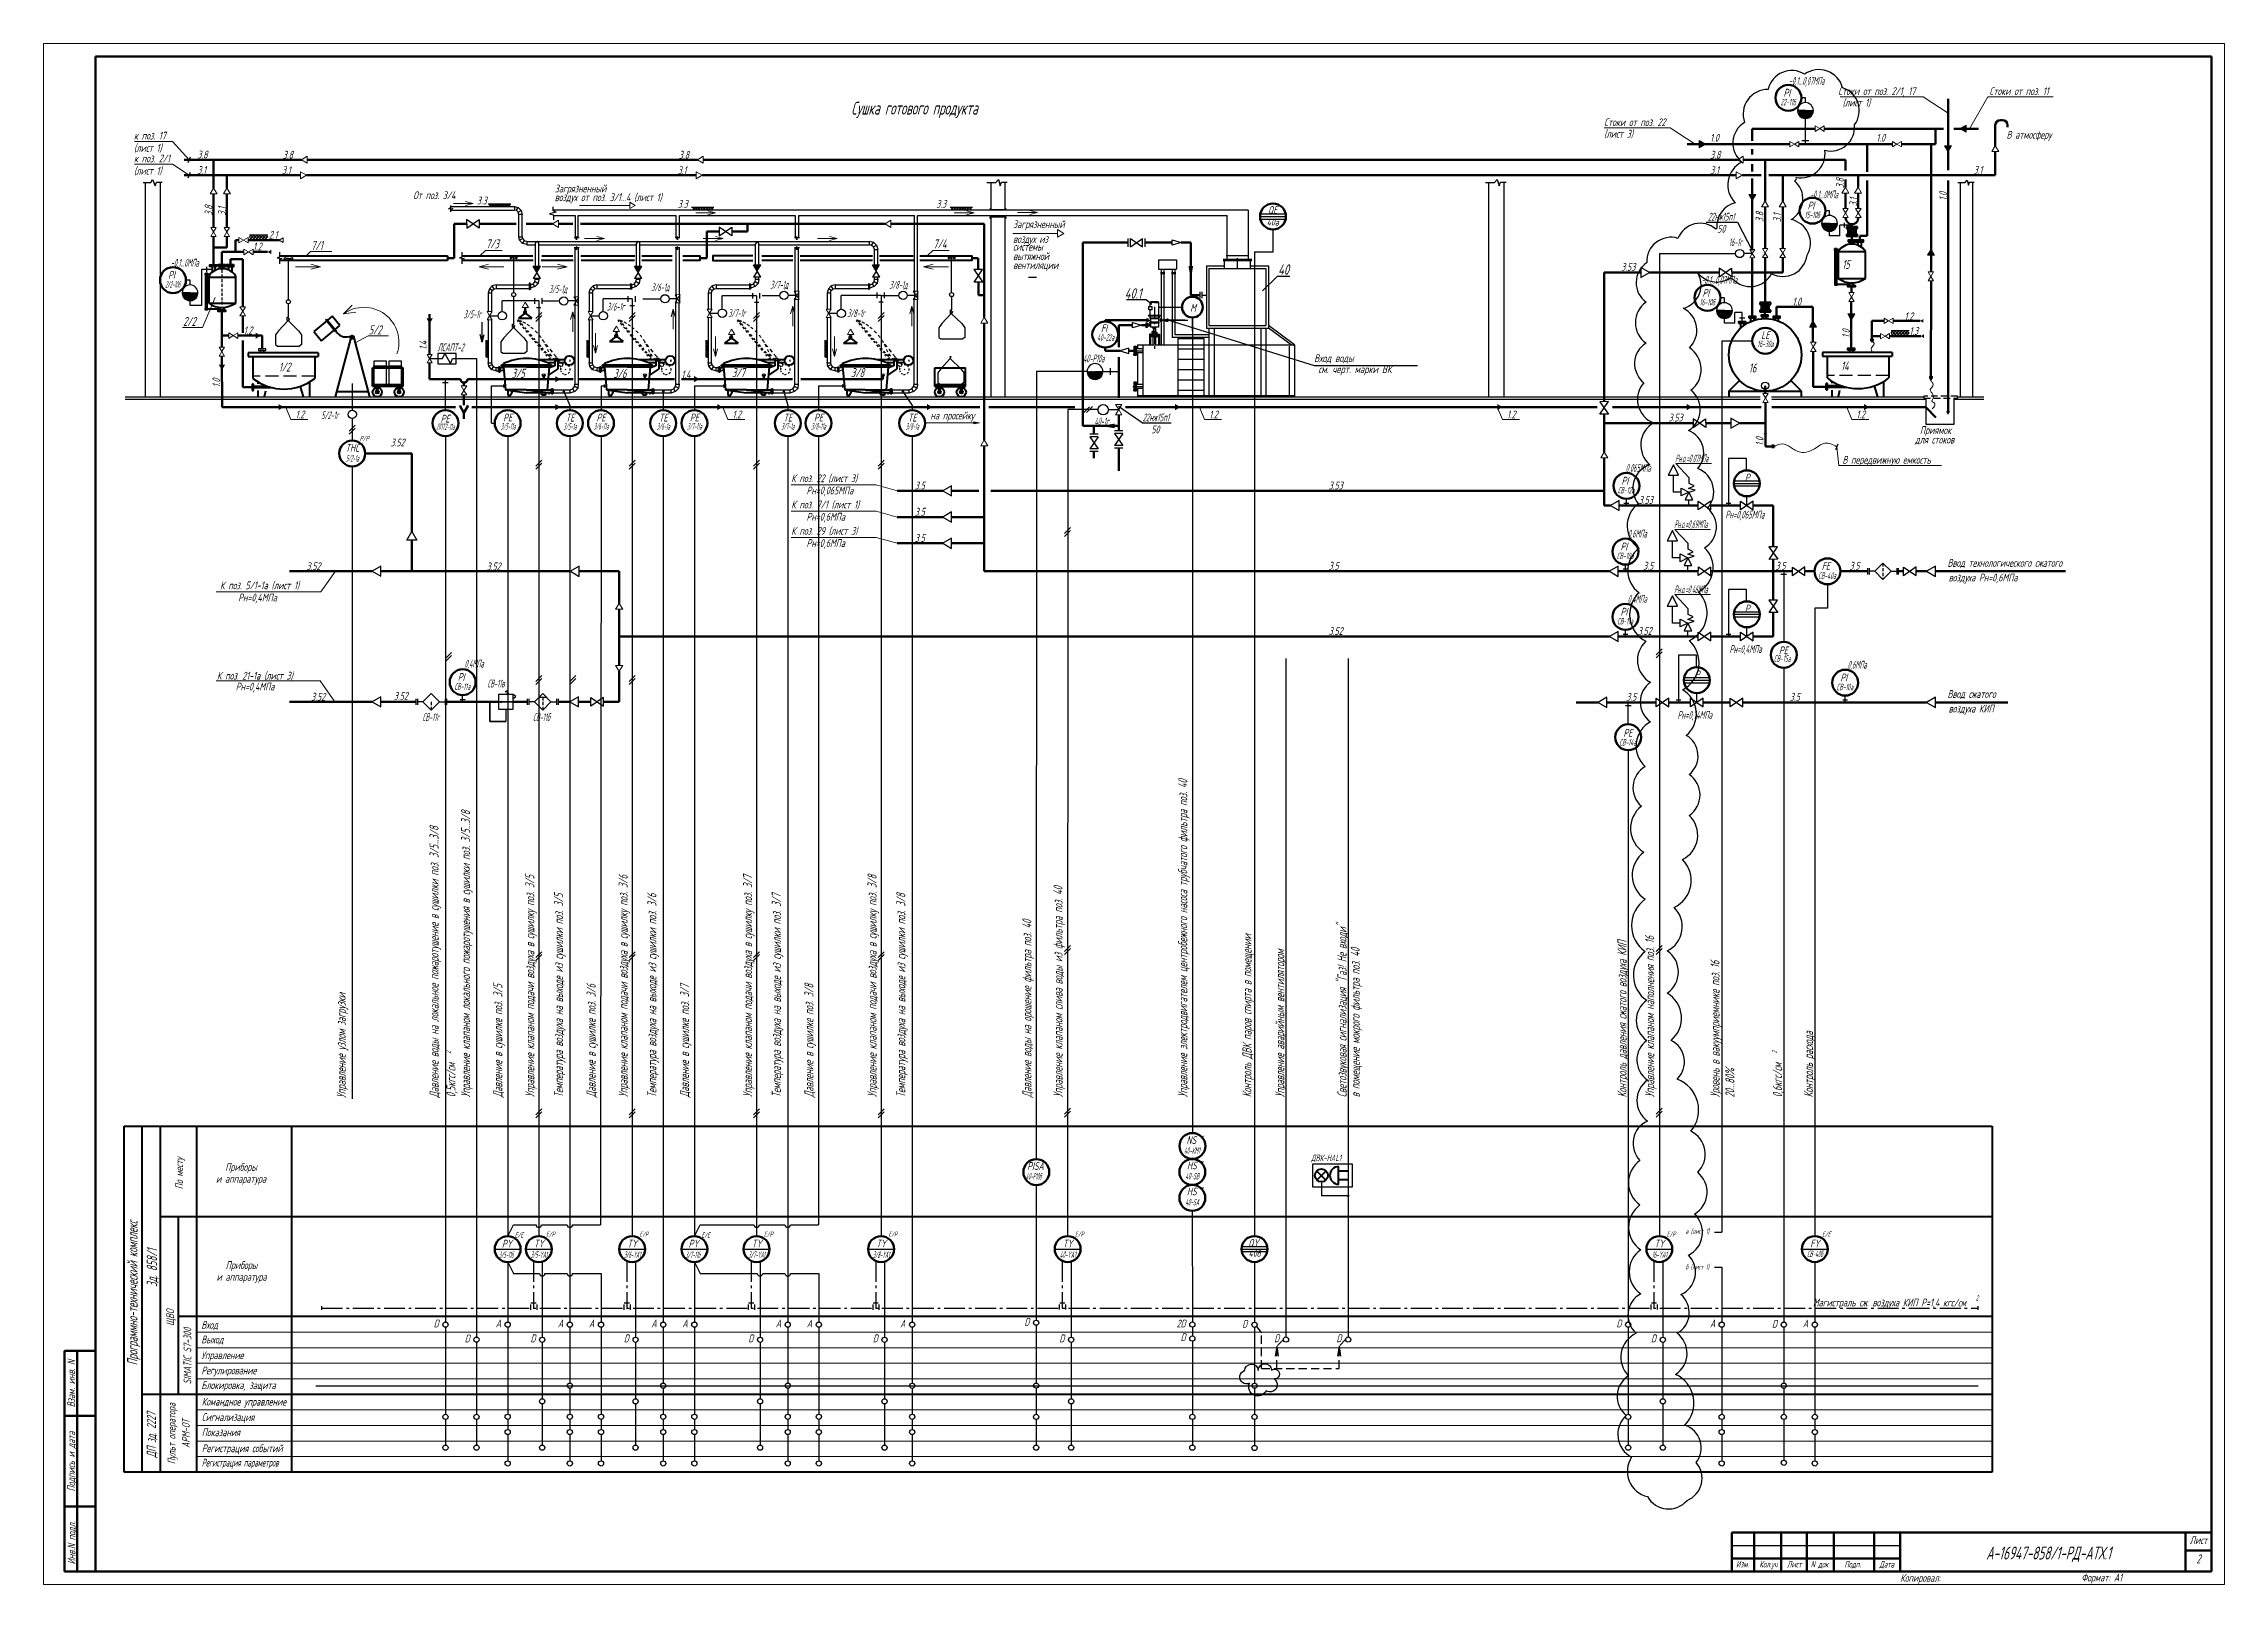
# Model space of a CAD drawing. Header units: millimetres. Extents: x -680 to 9204, y -4430 to 7779.
# Drawn here: x 3794 to 4635, y 5839 to 6433 of the extents above; entities that cross this region are included whole.
import ezdxf
from ezdxf.enums import TextEntityAlignment as Align

# ---------------------------------------------------------------- set-up
doc = ezdxf.new("R2010")
doc.units = ezdxf.units.MM
for name, pattern in [('ACAD_ISO10W100', [18, 12, -3, 0, -3]), ('gost5', [7, 5, -2, 0]), ('gost6', [12, 8, -1.5, 1, -1.5]), ('HIDDEN', [9.525, 6.35, -3.175]), ('невидимая2', [4.7625, 3.175, -1.5875]), ('фантом2', [31.75, 15.875, -3.175, 3.175, -3.175, 3.175, -3.175])]:
    doc.linetypes.add(name, pattern=pattern)
doc.layers.get('Defpoints').update_dxf_attribs({"color": 33})
for name, color, linetype, lineweight in [('1', 4, 'Continuous', 15), ('Аппараты', 137, 'Continuous', 40), ('Арматура', 1, 'Continuous', 25), ('Выноска', 137, 'Continuous', 20), ('Датчики', 31, 'Continuous', 50), ('Невидимая', 7, 'gost5', 25), ('Обводка', 6, 'Continuous', 25), ('Отр_кисл', 150, 'Continuous', 80), ('Связи', 95, 'Continuous', 25), ('Текст_КИП', 2, 'Continuous', 25), ('Толст.рамка', 7, 'Continuous', 60), ('Тонк.рамка', 10, 'Continuous', 20), ('Трубопроводы', 7, 'Continuous', 60), ('Щиты_пульты', 5, 'Continuous', 40)]:
    doc.layers.add(name, color=color, linetype=linetype, lineweight=lineweight)
for name, color, linetype in [('блок', 7, 'Continuous'), ('Клапан', 80, 'Continuous'), ('НОВЫЙ', 7, 'Continuous'), ('Оборуд', 6, 'Continuous'), ('Осевая', 130, 'gost6'), ('Слой М50', 3, 'Continuous'), ('Текст.', 51, 'Continuous'), ('ТХ', 7, 'Continuous')]:
    doc.layers.add(name, color=color, linetype=linetype)
doc.styles.add('Simplex', font='simplex.shx', dxfattribs={"width": 0.7, "oblique": 15})

msp = doc.modelspace()

# ---------------------------------------------------------------- texts
at = {"style": 'Simplex', "oblique": 15, "width": 0.7}
for s, height, p in [('40', 4, (4269.718, 6343.981, 2.257)), ('40.1', 4, (4210.552, 6334.794, 2.257)), ('Вход воды', 3, (4283.586, 6310.312)), ('см. черт. марки ВК', 3, (4285.237, 6306.039))]:
    msp.add_text(s, height=height, dxfattribs=at).set_placement(p)
at = {"style": 'Simplex', "oblique": 15, "width": 0.6}
for p in [(4240.138, 6010.379), (4240.103, 6000.542), (4240.076, 5990.53)]:
    msp.add_text('*', height=3, dxfattribs=at).set_placement(p, align=Align.CENTER)
for s, p in [('D', (3946.008, 5938.175)), ('А', (3970.002, 5938.191)), ('А', (3994.002, 5938.191)), ('А', (4006.002, 5938.191)), ('A', (4030.002, 5938.22)), ('А', (4042.002, 5938.191)), ('А', (4078.002, 5938.191)), ('А', (4090.002, 5938.191)), ('А', (4126.002, 5938.191)), ('D', (4173.801, 5938.82)), ('D', (4402.133, 5938.175)), ('A', (4438.286, 5938.191)), ('D', (4462.108, 5938.058)), ('A', (4474.1, 5938.19)), ('D', (3957.975, 5932.409)), ('D', (3983.335, 5932.424)), ('D', (4019.335, 5932.424)), ('D', (4067.335, 5932.425)), ('D', (4115.335, 5932.425)), ('D', (4187.288, 5932.425)), ('D', (4234.035, 5932.853)), ('D', (4270.142, 5932.46)), ('D', (4294.142, 5932.46)), ('D', (4415.459, 5932.424))]:
    msp.add_text(s, height=3, dxfattribs=at).set_placement(p, align=Align.RIGHT)
at = {"color": 1, "style": 'Simplex', "oblique": 15, "width": 0.6}
msp.add_text('2D', height=3, dxfattribs=at).set_placement((4234.035, 5938.138), align=Align.RIGHT)
at = {"layer": 'Defpoints', "style": 'Simplex', "oblique": 15, "width": 0.45}
for s, p in [('3/7-1д', (4073.853, 6338.632)), ('3/8-1д', (4119.767, 6338.575)), ('3/5-1д', (3988.503, 6336.943)), ('3/6-1д', (4027.974, 6337.66))]:
    msp.add_text(s, height=3, dxfattribs=at).set_placement(p)
at = {"layer": 'Слой М50', "style": 'Simplex', "oblique": 15}
for s, width, p in [('Стоки от поз. 2/1, 17', 0.6, (4485.702, 6413.286)), ('(лист 1)', 0.6, (4487.408, 6408.853)), ('Стоки от поз. 11', 0.6, (4544.055, 6413.286)), ('Стоки от поз. 22', 0.6, (4395.442, 6401.275)), ('(лист 3)', 0.6, (4395.442, 6396.842)), ('к поз. 17', 0.6, (3828.478, 6396.104)), ('(лист 1)', 0.6, (3828.478, 6391.353)), ('3.8', 0.6, (3852.908, 6388.834)), ('3.8', 0.6, (3885.868, 6388.755)), ('3.8', 0.6, (4038.615, 6388.755)), ('3.8', 0.6, (4436.332, 6388.754)), ('1.0', 0.6, (4436.332, 6395.299)), ('1.0', 0.6, (4500.418, 6395.299)), ('В атмосферу', 0.6, (4550.636, 6396.455, -2.257)), ('к поз. 2/1', 0.6, (3828.478, 6387.331)), ('(лист 1)', 0.6, (3828.478, 6382.581)), ('3.1', 0.6, (3852.908, 6382.854)), ('3.1', 0.6, (3885.549, 6382.797)), ('3.1', 0.6, (4038.163, 6382.797)), ('3.1', 0.6, (4436.332, 6382.797)), ('3.1', 0.6, (4537.961, 6382.959)), ('От поз. 3/4', 0.6, (3936.178, 6373.141)), ('Загрязненный', 0.6, (3990.739, 6375.706)), ('воздух от поз. 3/1...4 (лист 1)', 0.6, (3990.739, 6372.346)), ('3.3', 0.6, (3960.708, 6371.082)), ('3.3', 0.6, (4038.196, 6369.803)), ('3.3', 0.6, (4137.882, 6369.803)), ('2.1', 0.6, (3880.508, 6357.904)), ('Загрязненный', 0.6, (4167.501, 6361.956)), ('воздух из ', 0.6, (4167.501, 6356.233)), ('1.2', 0.6, (3874.405, 6353.381)), ('системы ', 0.6, (4167.501, 6353.292)), ('вытяжной', 0.6, (4167.501, 6349.645)), ('вентиляции', 0.6, (4167.501, 6346.172)), ('3.53', 0.6, (4402.004, 6345.488)), ('1.0', 0.6, (4468.094, 6332.15)), ('1.2', 0.6, (4511.28, 6326.469)), ('1.2', 0.6, (3870.808, 6321.049)), ('ЛСАПТ-2', 0.5, (3945.529, 6314.492)), ('1.3', 0.6, (4513.169, 6320.799)), ('1.4', 0.6, (4039.597, 6304.106)), ('1.2', 0.6, (3890.804, 6288.64)), ('1.2', 0.6, (4059.316, 6288.64)), ('на просейку', 0.6, (4135.613, 6288.208)), ('1.2', 0.6, (4243.148, 6288.64)), ('1.2', 0.6, (4357.979, 6288.64)), ('1.2', 0.6, (4492.726, 6288.64)), ('3.53', 0.6, (4420.238, 6287.403)), ('Приямок', 0.6, (4517.222, 6282.602)), ('3.52', 0.6, (3927.404, 6277.805)), ('Рн.о.=0,07МПа', 0.4, (4422.812, 6271.68)), ('В передвижную емкость', 0.6, (4487.333, 6271.101)), ('для стоков', 0.6, (4515.328, 6278.91)), ('К поз. 22 (лист 3)', 0.6, (4081.96, 6264.014)), ('К поз. 7/1 (лист 1)', 0.6, (4081.959, 6253.884)), ('Рн=0,065МПа', 0.6, (4087.833, 6259.305)), ('3.5', 0.6, (4129.604, 6261.259)), ('3.53', 0.6, (4289.19, 6261.259)), ('3.53', 0.6, (4408.767, 6255.651)), ('Рн=0,6МПа', 0.6, (4087.832, 6249.174)), ('3.5', 0.6, (4129.603, 6251.129)), ('Рн.о.=0,69МПа', 0.4, (4422.434, 6246.327)), ('Рн=0,065МПа', 0.5, (4442.166, 6249.995)), ('К поз. 29 (лист 3)', 0.6, (4081.959, 6243.754)), ('Рн=0,6МПа', 0.6, (4087.832, 6239.044)), ('3.5', 0.6, (4129.603, 6240.998)), ('3.52', 0.6, (3894.965, 6230.124)), ('3.52', 0.6, (3964.423, 6230.053)), ('3.5', 0.6, (4289.19, 6230.298)), ('3.5', 0.6, (4410.497, 6230.298)), ('3.5', 0.6, (4461.491, 6230.298)), ('3.5', 0.6, (4490.018, 6230.298)), ('Ввод технологического сжатого', 0.6, (4527.86, 6231.371)), ('К поз. 5/1-1а (лист 1)', 0.6, (3861.68, 6222.73)), ('Рн.о.=0,46МПа', 0.4, (4422.434, 6221.184)), ('воздуха Рн=0,6МПа', 0.6, (4528.298, 6225.73)), ('Рн=0,4МПа', 0.6, (3868.662, 6218.021)), ('3.52', 0.6, (4289.19, 6205.155)), ('3.52', 0.6, (4408.389, 6205.155)), ('Рн=0,4МПа', 0.5, (4443.757, 6198.18)), ('К поз. 21-1а (лист 3)', 0.6, (3860.487, 6187.908)), ('Рн=0,4МПа', 0.6, (3867.708, 6183.699)), ('3.52', 0.6, (3896.798, 6179.796)), ('3.52', 0.6, (3928.694, 6180.103)), ('3.5', 0.6, (4403.96, 6179.774)), ('3.5', 0.6, (4467.064, 6179.774)), ('Ввод сжатого', 0.6, (4527.86, 6180.847)), ('Рн=0,14МПа', 0.5, (4423.707, 6172.799)), ('воздуха КИП', 0.6, (4528.298, 6175.206))]:
    msp.add_text(s, height=3, dxfattribs=dict(at, width=width)).set_placement(p)
at = {"layer": 'Слой М50', "style": 'Simplex', "oblique": 15, "width": 0.6}
for s, p in [('3.8', (4487.859, 6377.27)), ('1.0', (4527.645, 6372.551)), ('3.8', (3858.755, 6366.761)), ('3.1', (3863.878, 6366.761)), ('3.8', (4456.885, 6364.265)), ('3.1', (4463.643, 6364.265)), ('3.1', (4493.039, 6370.299)), ('1.4', (3941.533, 6315.011)), ('1.0', (4490.256, 6319.581)), ('1.0', (3861.741, 6300.591)), ('1.0', (4456.906, 6277.997))]:
    msp.add_text(s, height=3, rotation=90, dxfattribs=at).set_placement(p)
at = {"layer": 'Текст.', "style": 'Simplex', "oblique": 15, "width": 0.6}
for s, height, p in [('По месту', 3, (3847.401, 5997.547)), ('Программно-технический комплекс', 4, (3829.881, 5951.339)), ('Зд. 858/1', 4, (3837.402, 5961.064)), ('ЩВО', 3, (3843.942, 5941.89)), ('SIMATIC S7-300', 3, (3850.589, 5927.095)), ('ДП зд. 2227', 3.5, (3836.931, 5896.72)), ('Пульт оператора', 3, (3844.511, 5897.184)), ('АРМ-ОТ', 3, (3849.983, 5897.184))]:
    msp.add_text(s, height=height, rotation=90, dxfattribs=at).set_placement(p, align=Align.CENTER)
for s, p in [('Приборы', (3869.773, 5998.505)), ('и аппаратура', (3869.773, 5993.936)), ('Приборы', (3869.956, 5960.684)), ('и аппаратура', (3869.956, 5956.115))]:
    msp.add_text(s, height=3, dxfattribs=at).set_placement(p, align=Align.CENTER)
at = {"layer": 'Текст.', "style": 'Simplex', "oblique": 15}
for s, width, p in [('Вход', 0.6, (3854.467, 5937.619)), ('Выход', 0.6, (3854.467, 5932.002)), ('Управление', 0.6, (3854.467, 5925.913)), ('Регулирование', 0.6, (3854.467, 5920.075)), ('Блокировка, защита', 0.6, (3854.467, 5914.366)), ('Командное управление', 0.6, (3854.624, 5908.009)), ('Сигнализация', 0.6, (3854.624, 5902.083)), ('Показания', 0.6, (3854.624, 5896.208)), ('Регистрация параметров', 0.5, (3854.624, 5884.509)), ('Регистрация событий', 0.6, (3854.624, 5890.038))]:
    msp.add_text(s, height=3, dxfattribs=dict(at, width=width)).set_placement(p)
at = {"layer": 'Текст_КИП', "style": 'Simplex', "oblique": 15}
for s, height, width, p in [('-0,1...0,07МПа', 3, 0.45, (4473.516, 6417.223)), ('PI', 3, 0.6, (4465.912, 6412.676)), ('-0,1...0МПа', 3, 0.45, (4480.207, 6373.454)), ('QE', 3, 0.6, (4267.608, 6367.466)), ('PI', 3, 0.6, (4475.183, 6369.177)), ('-0,1...0МПа', 3, 0.45, (3848.071, 6347.117)), ('PI', 3, 0.6, (3842.941, 6342.418)), ('-0,1...0,07МПа', 3, 0.45, (4439.811, 6340.482)), ('PI', 3, 0.6, (4434.681, 6335.546)), ('FI', 3, 0.6, (4202.562, 6321.849)), ('LE', 3, 0.6, (4457.596, 6319.176)), ('PЕ', 3, 0.6, (3972.605, 6287.418)), ('TE', 3, 0.6, (3996.638, 6287.387)), ('PЕ', 3, 0.6, (4008.599, 6287.418)), ('TE', 3, 0.6, (4032.605, 6287.387)), ('PЕ', 3, 0.6, (4044.605, 6287.418)), ('TE', 3, 0.6, (4080.592, 6287.387)), ('PЕ', 3, 0.6, (4092.472, 6287.418)), ('TE', 3, 0.6, (4128.605, 6287.387)), ('THC', 3, 0.6, (3912.674, 6275.704)), ('PI', 3, 0.6, (4403.443, 6263.082)), ('0,065МПа', 3, 0.45, (4408.574, 6268.017)), ('P', 3, 0.6, (4450.607, 6264.29)), ('PI', 3, 0.6, (4403.066, 6237.729)), ('0,6МПа', 3, 0.45, (4408.196, 6242.664)), ('FE', 3, 0.6, (4480.956, 6230.144)), ('PI', 3, 0.6, (4403.066, 6212.585)), ('0,4МПа', 3, 0.45, (4408.196, 6217.521)), ('P', 3, 0.6, (4450.607, 6213.793)), ('PI', 3, 0.6, (3954.653, 6187.399)), ('0,4МПа', 3, 0.45, (3959.633, 6192.546)), ('P', 3, 0.6, (4431.305, 6188.412)), ('PI', 3, 0.6, (4487.835, 6187.204)), ('0,6МПа', 3, 0.45, (4492.965, 6192.14)), ('СВ-11в', 3, 0.45, (3968.048, 6184.908)), ('СВ-11г', 3, 0.45, (3942.974, 6171.944)), ('СВ-11б', 3, 0.45, (3985.617, 6171.944)), ('NS', 3, 0.6, (4236.241, 6008.89)), ('ДВК-НАL1', 2.5, 0.6, (4288.277, 6002.266)), ('НS', 3, 0.6, (4236.421, 5999.078)), ('НS', 3, 0.6, (4236.394, 5989.067)), ('РY', 3, 0.6, (3972.298, 5968.941)), ('TY', 3, 0.6, (3984.606, 5968.973)), ('TY', 3, 0.6, (4020.606, 5968.973)), ('РY', 3, 0.6, (4044.298, 5968.941)), ('TY', 3, 0.6, (4068.606, 5968.973)), ('TY', 3, 0.6, (4116.606, 5968.973)), ('TY', 3, 0.6, (4188.558, 5968.995)), ('QY', 3, 0.6, (4260.196, 5969.2)), ('TY', 3, 0.6, (4416.73, 5968.995)), ('FY', 3, 0.6, (4476.706, 5968.994)), ('Лист', 3, 0.6, (4624.665, 5854.656)), ('2', 3.5, 0.6, (4624.665, 5847.186))]:
    msp.add_text(s, height=height, dxfattribs=dict(at, width=width)).set_placement(p, align=Align.CENTER)
at = {"layer": 'Текст_КИП', "ltscale": 0.02, "style": 'Simplex', "oblique": 15, "width": 0.6}
msp.add_text('Сушка готового продукта', height=5, dxfattribs=at).set_placement((4105.112, 6405.722))
at = {"layer": 'Текст_КИП', "color": 4, "style": 'Simplex', "oblique": 15}
for s, width, p in [('22-11б', 0.5, (4466.364, 6409.277)), ('15-10б', 0.5, (4475.634, 6365.779)), ('40а', 0.7, (4267.667, 6362.968)), ('2/2-10б', 0.4, (3843.392, 6339.02)), ('16-10б', 0.5, (4435.132, 6332.148)), ('40-22a', 0.5, (4203.187, 6318.57)), ('16-30а', 0.5, (4457.596, 6316.067)), ('3/5-11а', 0.4, (3972.751, 6284.309)), ('3/5-1а', 0.4, (3996.605, 6284.278)), ('3/6-11а', 0.4, (4008.599, 6284.309)), ('3/6-1а', 0.4, (4032.605, 6284.278)), ('3/7-11а', 0.4, (4044.605, 6284.309)), ('3/7-1а', 0.4, (4080.605, 6284.278)), ('3/8-11а', 0.4, (4092.451, 6284.309)), ('3/8-1а', 0.4, (4128.605, 6284.278)), ('5/2-1а', 0.4, (3912.689, 6271.969)), ('СВ-12а', 0.5, (4403.895, 6259.684)), ('СВ-10а', 0.5, (4403.517, 6234.331)), ('СВ-40а', 0.5, (4481.408, 6226.746)), ('СВ-11а', 0.5, (4403.517, 6209.187)), ('СВ-11а', 0.5, (3955.104, 6184.001)), ('СВ-10а', 0.5, (4488.286, 6183.806)), ('40-КМ1', 0.45, (4236.487, 6005.092)), ('40-SВ', 0.45, (4236.575, 5995.215)), ('40-SA', 0.45, (4236.548, 5985.203)), ('3/5-YA1', 0.4, (3984.639, 5964.937)), ('3/6-YA1', 0.4, (4020.639, 5964.937)), ('3/7-YA1', 0.4, (4068.639, 5964.937)), ('3/8-YA1', 0.4, (4116.639, 5964.937)), ('40-YA1', 0.45, (4188.591, 5964.959)), ('40б', 0.7, (4260.613, 5965.386)), ('16-YA1', 0.45, (4416.763, 5964.958)), ('СВ-40б', 0.45, (4476.721, 5965.26))]:
    msp.add_text(s, height=2.5, dxfattribs=dict(at, width=width)).set_placement(p, align=Align.CENTER)
at = {"layer": 'Текст_КИП', "style": 'Simplex', "oblique": 15}
for s, height, width, p in [('22нж15п1', 3, 0.5, (4435.483, 6364.872)), ('50', 3, 0.6, (4439.03, 6360.199)), ('16-1г', 3, 0.45, (4443.497, 6355.014)), ('7/1', 3.5, 0.6, (3896.787, 6353.541)), ('7/3', 3.5, 0.6, (3964.245, 6354.121)), ('7/4', 3.5, 0.6, (4136.734, 6354.121)), ('15', 3.5, 0.6, (4487.263, 6346.226)), ('3/6-1г', 3, 0.45, (4010.875, 6330.171)), ('2/2', 3.5, 0.6, (3847.44, 6324.226)), ('5/2', 3.5, 0.6, (3919.013, 6320.993)), ('3/5-1г', 3, 0.45, (3955.623, 6327.229)), ('3/7-1г', 3, 0.45, (4057.62, 6327.679)), ('3/8-1г', 3, 0.45, (4103.534, 6327.622)), ('1/2', 3.5, 0.6, (3884.323, 6306.655)), ('3/5', 3.5, 0.6, (3974.146, 6304.235)), ('3/6', 3.5, 0.6, (4013.37, 6304.16)), ('3/7', 3.5, 0.6, (4059.064, 6304.496)), ('3/8', 3.5, 0.6, (4104.98, 6304.496)), ('40-Р10а', 3, 0.45, (4194.512, 6310.198, -4.514)), ('16', 3.5, 0.6, (4451.224, 6306.293)), ('14', 3.5, 0.6, (4486.788, 6307.089)), ('5/2-1г', 3, 0.45, (3900.696, 6288.312)), ('РЕ', 3, 0.6, (3946.729, 6286.996)), ('40-1г', 3, 0.45, (4198.857, 6285.945, -4.514)), ('22нж15п1', 3, 0.5, (4217.482, 6287.486)), ('50', 3, 0.6, (4220.768, 6282.813)), ('Р/Р', 2, 0.6, (3915.505, 6279.832)), ('РЕ', 3, 0.6, (4462.831, 6197.685)), ('РЕ', 3, 0.6, (4402.862, 6165.908)), ('PISA', 3, 0.6, (4172.933, 5998.863)), ('Е/Е', 2, 0.6, (3975.351, 5972.763)), ('Е/Р', 2, 0.6, (3987.437, 5973.101)), ('Е/Р', 2, 0.6, (4023.437, 5973.101)), ('Е/Е', 2, 0.6, (4047.351, 5972.763)), ('Е/Р', 2, 0.6, (4071.437, 5973.101)), ('Е/Р', 2, 0.6, (4119.437, 5973.101)), ('Е/Р', 2, 0.6, (4191.389, 5973.123)), ('Е/Р', 2, 0.6, (4419.561, 5973.123)), ('а (лист 1)', 2, 0.6, (4426.842, 5974.234)), ('Е/E', 2, 0.6, (4479.538, 5973.122)), ('б (лист 1)', 2, 0.6, (4426.842, 5960.476)), ('Магистраль сж. воздуха КИП Р=1,4 кгс/см', 3, 0.6, (4475.94, 5946.245)), ('2', 2, 0.6, (4538.79, 5948.52)), ('D', 3, 0.6, (4255.853, 5938.026)), ('А-16947-858/1-РД-АТХ.1', 5, 0.6, (4542.763, 5848.665))]:
    msp.add_text(s, height=height, dxfattribs=dict(at, width=width)).set_placement(p)
at = {"layer": 'Текст_КИП', "color": 3, "style": 'Simplex', "oblique": 15, "width": 0.6}
for s, p in [('М', (4235.79, 6329.693)), ('Копировал:', (4509.642, 5840.073)), ('Формат: А1', (4579.503, 5840.2))]:
    msp.add_text(s, height=3, dxfattribs=at).set_placement(p)
at = {"layer": 'Текст_КИП', "color": 4, "style": 'Simplex', "oblique": 15}
for s, width, p in [('ЛПТ2-11а', 0.4, (3945.086, 6284.094)), ('СВ-15а', 0.5, (4460.912, 6194.782)), ('СВ-14а', 0.5, (4401.317, 6162.474)), ('40-Р10б', 0.4, (4172.384, 5995.152)), ('3/5-11б', 0.4, (3969.14, 5964.898)), ('3/7-11б', 0.4, (4041.14, 5964.898))]:
    msp.add_text(s, height=2.5, dxfattribs=dict(at, width=width)).set_placement(p)
at = {"layer": 'Текст_КИП', "style": 'Simplex', "oblique": 15, "width": 0.6}
for s, height, p in [('Управление электродвигателем центробежного насоса трубчатого фильтра поз. 40', 3.5, (4234.69, 6026.871)), ('Управление клапаном локального пожаротушения в сушилки поз. 3/5...3/8', 3.5, (3958.116, 6026.824)), ('Давление воды на локальное пожаротушение в сушилки поз. 3/5...3/8', 3.5, (3945.961, 6026.71)), ('Управление клапаном подачи воздуха в сушилку поз. 3/5', 3.5, (3982.868, 6026.968)), ('Управление клапаном подачи воздуха в сушилку поз. 3/6', 3.5, (4018.868, 6026.968)), ('Управление клапаном подачи воздуха в сушилку поз. 3/7', 3.5, (4066.868, 6026.967)), ('Управление клапаном подачи воздуха в сушилку поз. 3/8', 3.5, (4114.868, 6026.968)), ('Температура воздуха на выходе из сушилки поз. 3/5', 3.5, (3993.958, 6026.824)), ('Температура воздуха на выходе из сушилки поз. 3/6', 3.5, (4029.958, 6026.824)), ('Температура воздуха на выходе из сушилки поз. 3/7', 3.5, (4077.958, 6026.824)), ('Температура воздуха на выходе из сушилки поз. 3/8', 3.5, (4125.958, 6026.824)), ('Управление клапаном слива воды из фильтра поз. 40', 3.5, (4186.582, 6026.9)), ('Давление воды на орошение фильтра поз. 40', 3.5, (4174.608, 6026.825)), ('Светозвуковая сигнализация "Газ! Не входи"', 3.5, (4296.11, 6026.875)), ('Контроль ДВК паров спирта в помещении', 3.5, (4259.46, 6026.875)), ('Управление аварийным вентилятором', 3.5, (4272.11, 6026.875)), ('в помещение мокрого фильтра поз. 40', 3.5, (4301.22, 6026.875)), ('Контроль давления сжатого воздуха КИП', 3.5, (4404.103, 6026.824)), ('Управление клапаном наполнения поз. 16', 3.5, (4414.754, 6026.9)), ('Уровень в вакуумприемнике поз. 16', 3.5, (4439.949, 6026.823)), ('Управление узлом загрузки', 3.5, (3910.165, 6026.601)), ('Давление в сушилке поз. 3/5', 3.5, (3970.531, 6026.891)), ('Давление в сушилке поз. 3/6', 3.5, (4006.531, 6026.891)), ('Давление в сушилке поз. 3/7', 3.5, (4042.531, 6026.891)), ('Давление в сушилке поз. 3/8', 3.5, (4090.531, 6026.891)), ('Контроль расхода', 3.5, (4475.999, 6026.822)), ('2', 2, (3950.559, 6043.716)), ('0,5кгс/см', 3.5, (3952.481, 6026.818)), ('2', 2, (4462.13, 6043.805)), ('0,6кгс/см', 3.5, (4463.999, 6026.823)), ('20...80%%%', 3.5, (4445.686, 6026.823))]:
    msp.add_text(s, height=height, rotation=90, dxfattribs=at).set_placement(p)
at = {"layer": 'Текст_КИП', "ltscale": 0.02, "style": 'Simplex', "oblique": 15, "width": 0.6}
for s, p in [('Взам. инв. N', (3805.773, 5916.456)), ('Подпись и дата', (3805.773, 5886.456)), ('Инв.N подл.', (3805.909, 5855.084))]:
    msp.add_text(s, height=3, rotation=90, dxfattribs=at).set_placement(p, align=Align.CENTER)
at = {"layer": 'Текст_КИП', "color": 3, "style": 'Simplex', "oblique": 15, "width": 0.6}
for s, p in [('Изм.', (4448.785, 5845.589)), ('Кол.уч', (4458.785, 5845.589)), ('Лист', (4468.785, 5845.589)), ('N док.', (4478.785, 5845.589)), ('Подп.', (4491.285, 5845.589)), ('Дата', (4504.437, 5845.589))]:
    msp.add_text(s, height=2.5, dxfattribs=at).set_placement(p, align=Align.CENTER)

# ---------------------------------------------------------------- blocks, each defined once
blk = doc.blocks.new('RAF420')
for p, q in [((0, 3.2), (2.7, 3.9)), ((0, 3.3), (0, 0.1)), ((0, 3.3), (0, 0.1)), ((4.5, 1.4), (0, 0)), ((2.7, 3.9), (4.4, 6.1)), ((4.4, 1.3), (2.8, 4)), ((4.4, 6.1), (4.8, 8.5)), ((7.2, 4.5), (4.5, 6.1)), ((7.4, 4.3), (4.5, 1.4)), ((4.8, 8.5), (8, 8.5)), ((8, 8.5), (7.4, 4.3))]:
    blk.add_line(p, q)
blk = doc.blocks.new('RAF418')
for p, q in [((0.7, -3.2), (0, 0.4)), ((0.1, 0.1), (3.2, 0.1)), ((3.1, 0.4), (3.5, -1.7)), ((3.6, -1.7), (0.7, -3.2)), ((3.5, -6.5), (0.7, -3.2)), ((3.5, -1.7), (5.2, -3.8)), ((3.5, -6.4), (5.2, -3.7)), ((7.5, -7.5), (3.5, -6.5)), ((5.2, -3.8), (7.5, -4.3)), ((7.5, -4.4), (7.5, -7.6))]:
    blk.add_line(p, q)
blk = doc.blocks.new('RAF417')
for p, q in [((1, 4.1), (-0.2, 0.1)), ((-0.2, 0.1), (3, 0.1)), ((3.8, 6.9), (1, 4.1)), ((3.8, 2.4), (1, 4.1)), ((3, 0.1), (3.8, 2.5)), ((7.4, 7.7), (3.8, 6.9)), ((5.6, 3.8), (3.8, 6.9)), ((3.8, 2.5), (5.5, 3.9)), ((5.5, 3.9), (7.4, 4.4)), ((7.4, 7.7), (7.4, 4.5))]:
    blk.add_line(p, q)
blk = doc.blocks.new('T11S')
at = {"layer": '1'}
for p, q in [((-2.5, 0), (0, 1.5)), ((0, -1.5), (-2.5, 0)), ((0, 1.5), (0, -1.5))]:
    blk.add_line(p, q, dxfattribs=at)
blk = doc.blocks.new('RAF419')
for p, q in [((-0.1, 3.3), (3.9, 2.4)), ((-0.1, 3.2), (-0.1, 0)), ((-0.1, 3.2), (-0.1, 0)), ((2.1, -0.7), (-0.1, 0.1)), ((2.1, -0.7), (3.9, 2.4)), ((3.9, 2.4), (6.8, -0.3)), ((3.9, -1.9), (2.1, -0.7)), ((4.7, -4.4), (3.9, -1.9)), ((4, -2.1), (6.7, -0.4)), ((4.7, -4.4), (7.9, -4.4)), ((6.8, -0.3), (7.9, -4.4))]:
    blk.add_line(p, q)
blk = doc.blocks.new('T5S')
at = {"layer": '1'}
blk.add_solid([(0, 1.5), (0, -1.5), (2.5, 0)], dxfattribs=at)
blk = doc.blocks.new('B2')
for p, q in [((-1.5, 0), (0, -2.5)), ((-1.5, 0), (1.5, 0)), ((0, -2.5), (1.5, 0)), ((0, -2.5), (-1.5, -5)), ((-1.5, -5), (1.5, -5)), ((1.5, -5), (0, -2.5))]:
    blk.add_line(p, q)
blk = doc.blocks.new('B2S')
at = {"layer": '1'}
blk.add_blockref('B2', (0, 0), dxfattribs=at)
blk = doc.blocks.new('T7S')
at = {"layer": '1'}
blk.add_solid([(-1.5, 0), (1.5, 0), (0, -2.5)], dxfattribs=at)
blk = doc.blocks.new('A$C2A0C230D')
at = {"layer": '1', "ltscale": 0.6}
blk.add_hatch(color=256, dxfattribs=at).paths.add_polyline_path([(-1.57, 2.37), (-3.57, 2.37), (-2.57, 0.64)])
blk.add_lwpolyline([(-1.57, 2.37), (-3.57, 2.37), (-2.57, 0.64)], close=True, dxfattribs=at)
blk = doc.blocks.new('T6S')
at = {"layer": '1'}
blk.add_solid([(0, 1.5), (0, -1.5), (-2.5, 0)], dxfattribs=at)
blk = doc.blocks.new('A$C46135D97')
at = {"layer": '1', "color": 7}
for p, q in [((1.42, 2.56), (-0.08, 0.06)), ((-0.08, 0.06), (2.92, 0.06)), ((2.92, 0.06), (1.42, 2.56))]:
    blk.add_line(p, q, dxfattribs=at)
blk = doc.blocks.new('Вентиль горизонтальный')
at = {"layer": 'блок', "color": 0, "linetype": 'ByBlock', "lineweight": -3}
for p, q in [((8.7, 3), (0, -3)), ((0, 3), (8.7, -3)), ((0, -3), (0, 3)), ((8.7, -3), (8.7, 3))]:
    blk.add_line(p, q, dxfattribs=at)
blk = doc.blocks.new('A$C428F2FC1')
at = {"layer": 'Defpoints', "ltscale": 0.2}
for p, q in [((-5, -4), (5, -4)), ((-5, -5), (5, -5)), ((-5, -6), (5, -6))]:
    blk.add_line(p, q, dxfattribs=at)
at = {"layer": 'Датчики', "color": 4}
blk.add_circle((0, -5), 5, dxfattribs=at)
blk = doc.blocks.new('A$C2C846D0C')
at = {"layer": 'НОВЫЙ'}
for p, q in [((0, -1.6), (0, 1.6)), ((1, -1.6), (1, 1.6)), ((5.6, -1.6), (1, 1.6)), ((5.6, 1.6), (1, -1.6)), ((5.6, -1.6), (5.6, 1.6)), ((6.6, -1.6), (6.6, 1.6))]:
    blk.add_line(p, q, dxfattribs=at)
blk = doc.blocks.new('A$C0B6E76F8')
at = {"layer": 'ТХ'}
for p, q in [((-1, 0), (0, 3.5)), ((1, 0), (-1, 0)), ((0, 3.5), (1, 0))]:
    blk.add_line(p, q, dxfattribs=at)

# ---------------------------------------------------------------- hatches: boundary and pattern name
at = {"ltscale": 5}
h = msp.add_hatch(dxfattribs=at)
h.set_pattern_fill('ANSI31', color=0, scale=1.25, style=0)
h.set_pattern_definition([(45, (4470.04212, 6404.2419), (-0.1104854, 0.1104854), [])])
edge = h.paths.add_edge_path()
edge.add_arc((4473.084, 6407.284), 3.042, 180, 360.023114)
edge.add_line((4473.084, 6407.284), (4476.126, 6407.284))
edge.add_line((4473.084, 6407.284), (4470.042, 6407.284))
h = msp.add_hatch(dxfattribs=at)
h.set_pattern_fill('ANSI31', color=0, scale=1.25, style=0)
h.set_pattern_definition([(45, (4479.31249, 6360.74353), (-0.1104854, 0.1104854), [])])
edge = h.paths.add_edge_path()
edge.add_arc((4482.354, 6363.786), 3.042, 180, 360.023114)
edge.add_line((4482.354, 6363.786), (4485.396, 6363.786))
edge.add_line((4482.354, 6363.786), (4479.312, 6363.786))
h = msp.add_hatch(dxfattribs=at)
h.set_pattern_fill('ANSI31', color=0, scale=1.25, style=0)
h.set_pattern_definition([(45, (3847.07031, 6333.98479), (-0.1104854, 0.1104854), [])])
edge = h.paths.add_edge_path()
edge.add_arc((3850.112, 6337.027), 3.042, 180, 360.023114)
edge.add_line((3850.112, 6337.027), (3853.154, 6337.027))
edge.add_line((3850.112, 6337.027), (3847.07, 6337.027))
h = msp.add_hatch(dxfattribs=at)
h.set_pattern_fill('ANSI31', color=0, scale=1.25, style=0)
h.set_pattern_definition([(45, (4438.81051, 6327.1125), (-0.1104854, 0.1104854), [])])
edge = h.paths.add_edge_path()
edge.add_arc((4441.853, 6330.155), 3.042, 180, 360.023114)
edge.add_line((4441.853, 6330.155), (4444.894, 6330.155))
edge.add_line((4441.853, 6330.155), (4438.811, 6330.155))
h = msp.add_hatch(color=256)
h.dxf.hatch_style = 1
h.paths.add_polyline_path([(3994.516, 6298.94, 1), (3994.015, 6298.94, 1)])
h = msp.add_hatch(color=256)
h.dxf.hatch_style = 1
h.paths.add_polyline_path([(4032.856, 6298.996, 1), (4032.355, 6298.996, 1)])
h = msp.add_hatch(color=256)
h.dxf.hatch_style = 1
h.paths.add_polyline_path([(4079.345, 6298.94, 1), (4078.844, 6298.94, 1)])
h = msp.add_hatch(color=256)
h.dxf.hatch_style = 1
h.paths.add_polyline_path([(4125.261, 6298.94, 1), (4124.76, 6298.94, 1)])
h = msp.add_hatch(dxfattribs=at)
h.set_pattern_fill('ANSI31', color=0, scale=1.25, style=0)
h.set_pattern_definition([(45, (4196.0705, 6303.63707), (-0.1104854, 0.1104854), [])])
edge = h.paths.add_edge_path()
edge.add_arc((4199.112, 6306.679), 3.042, 180, 360.023114)
edge.add_line((4199.112, 6306.679), (4202.154, 6306.679))
edge.add_line((4199.112, 6306.679), (4196.071, 6306.679))
at = {"linetype": 'Continuous'}
h = msp.add_hatch(color=256, dxfattribs=at)
h.paths.add_polyline_path([(3970.273, 6179.057), (3969.915, 6179.314), (3969.072, 6179.32)])
h.paths.add_polyline_path([(3969.915, 6179.327), (3970.273, 6179.583), (3969.072, 6179.32)])
for points in [[(4269.222, 5930.885), (4269.799, 5927.08), (4269.222, 5928.463), (4268.645, 5927.08)], [(4293.222, 5930.885), (4293.799, 5927.08), (4293.222, 5928.463), (4292.645, 5927.08)]]:
    msp.add_hatch(color=256).paths.add_polyline_path(points)
at = {"layer": 'НОВЫЙ', "linetype": 'Continuous'}
h = msp.add_hatch(color=3, dxfattribs=at)
h.paths.add_polyline_path([(4227.309, 6327.027), (4226.594, 6326.515), (4224.907, 6326.501)])
h.paths.add_polyline_path([(4226.594, 6326.488), (4227.309, 6325.975), (4224.907, 6326.501)])

# ---------------------------------------------------------------- linework, layer by layer
at = {"color": 0, "ltscale": 5}
for p, q in [((4473.084, 6407.284), (4470.042, 6407.284)), ((4473.084, 6407.284), (4476.126, 6407.284)), ((4482.354, 6363.786), (4479.312, 6363.786)), ((4482.354, 6363.786), (4485.396, 6363.786)), ((3983.285, 6342.258), (3983.285, 6342.505)), ((3984.574, 6342.258), (3984.574, 6342.505)), ((4176.483, 6342.933), (4173.441, 6342.933)), ((3850.112, 6337.027), (3847.07, 6337.027)), ((3850.112, 6337.027), (3853.154, 6337.027)), ((4441.853, 6330.155), (4438.811, 6330.155)), ((4441.853, 6330.155), (4444.894, 6330.155)), ((4199.112, 6306.679, -4.514), (4202.154, 6306.679, -4.514))]:
    msp.add_line(p, q, dxfattribs=at)
for p, q in [((4468.868, 6394.316), (4468.815, 6394.316)), ((3832.017, 6379.505), (3834.976, 6379.505)), ((3834.976, 6379.505), (3835.596, 6380.705)), ((3835.596, 6380.705), (3836.676, 6378.205)), ((3836.676, 6378.205), (3837.176, 6379.705)), ((3837.176, 6379.705), (3839.367, 6379.705)), ((4157.371, 6379.505), (4160.871, 6379.505)), ((4159.02, 6369.111), (4159.02, 6379.505)), ((4160.871, 6379.505), (4161.871, 6380.705)), ((4161.871, 6380.705), (4162.571, 6378.205)), ((4162.571, 6378.205), (4163.071, 6379.705)), ((4163.071, 6379.705), (4165.271, 6379.705)), ((4164.52, 6369.111), (4164.52, 6379.705)), ((4349.72, 6379.505), (4353.22, 6379.505)), ((4351.02, 6296.929), (4351.02, 6379.505)), ((4353.22, 6379.505), (4354.22, 6380.705)), ((4354.22, 6380.705), (4354.92, 6378.205)), ((4354.92, 6378.205), (4355.42, 6379.705)), ((4355.42, 6379.705), (4357.62, 6379.705)), ((4356.82, 6379.705), (4356.82, 6296.929)), ((4531.844, 6379.505), (4534.644, 6379.505)), ((4532.884, 6296.929), (4532.884, 6379.505)), ((4534.644, 6379.505), (4535.444, 6380.465)), ((4535.444, 6380.465), (4536.004, 6378.465)), ((4536.004, 6378.465), (4536.404, 6379.665)), ((4536.404, 6379.665), (4538.164, 6379.665)), ((4537.524, 6379.665), (4537.524, 6296.929)), ((3950.567, 6369.763), (3949.822, 6369.349)), ((3949.822, 6369.349), (3951.514, 6369.534)), ((3950.567, 6370.721), (3950.567, 6369.763)), ((3950.567, 6370.235), (3975.176, 6370.234)), ((3951.514, 6369.534), (3950.567, 6369.124)), ((3950.567, 6369.124), (3950.567, 6368.233)), ((3950.567, 6368.911), (3975.182, 6368.91)), ((3973.785, 6371.242), (3965.137, 6371.242)), ((3966.481, 6371.242), (3965.474, 6370.234)), ((3966.481, 6370.234), (3965.474, 6371.242)), ((3967.489, 6371.242), (3966.481, 6370.234)), ((3967.489, 6370.234), (3966.481, 6371.242)), ((3968.496, 6371.242), (3967.489, 6370.234)), ((3968.496, 6370.234), (3967.489, 6371.242)), ((3969.504, 6371.242), (3968.496, 6370.234)), ((3969.504, 6370.234), (3968.496, 6371.242)), ((3970.511, 6371.242), (3969.504, 6370.234)), ((3970.511, 6370.234), (3969.504, 6371.242)), ((3971.519, 6371.242), (3970.511, 6370.234)), ((3971.519, 6370.234), (3970.511, 6371.242)), ((3972.526, 6371.242), (3971.519, 6370.234)), ((3972.526, 6370.234), (3971.519, 6371.242)), ((3973.534, 6371.242), (3972.526, 6370.234)), ((3973.534, 6370.234), (3972.526, 6371.242)), ((3976.95, 6358.756), (3976.95, 6367.171)), ((3978.207, 6358.756), (3978.207, 6367.171)), ((3991.244, 6368.108), (3988.744, 6367.408)), ((3988.744, 6367.408), (3990.244, 6367.062)), ((3990.044, 6370.159), (3990.044, 6368.709)), ((4258.13, 6368.882), (3990.044, 6368.882)), ((3990.044, 6368.709), (3991.244, 6368.108)), ((3990.244, 6367.062), (3990.244, 6365.145)), ((3990.244, 6366.867), (3998.6, 6366.866)), ((3998.6, 6366.866), (3998.6, 6358.188)), ((3999.834, 6366.866), (4037.62, 6366.861)), ((3999.834, 6358.188), (3999.834, 6366.866)), ((4037.62, 6358.188), (4037.62, 6366.861)), ((4038.829, 6358.188), (4038.829, 6366.861)), ((4038.829, 6366.861), (4083.535, 6366.861)), ((4052.17, 6369.89), (4043.522, 6369.89)), ((4044.866, 6369.89), (4043.858, 6368.882)), ((4044.866, 6368.882), (4043.858, 6369.89)), ((4045.873, 6369.89), (4044.866, 6368.882)), ((4045.873, 6368.882), (4044.866, 6369.89)), ((4046.881, 6369.89), (4045.873, 6368.882)), ((4046.881, 6368.882), (4045.873, 6369.89)), ((4047.888, 6369.89), (4046.881, 6368.882)), ((4047.888, 6368.882), (4046.881, 6369.89)), ((4048.896, 6369.89), (4047.888, 6368.882)), ((4048.896, 6368.882), (4047.888, 6369.89)), ((4049.903, 6369.89), (4048.896, 6368.882)), ((4049.903, 6368.882), (4048.896, 6369.89)), ((4050.911, 6369.89), (4049.903, 6368.882)), ((4050.911, 6368.882), (4049.903, 6369.89)), ((4051.918, 6369.89), (4050.911, 6368.882)), ((4051.918, 6368.882), (4050.911, 6369.89)), ((4083.535, 6366.861), (4083.535, 6358.188)), ((4084.744, 6366.861), (4084.744, 6358.188)), ((4084.744, 6366.861), (4129.45, 6366.861)), ((4129.45, 6337.633), (4129.45, 6366.861)), ((4130.659, 6337.636), (4130.659, 6366.861)), ((4130.659, 6366.861), (4250.017, 6366.861)), ((4151.856, 6369.89), (4143.208, 6369.89)), ((4144.552, 6369.89), (4143.544, 6368.882)), ((4144.552, 6368.882), (4143.544, 6369.89)), ((4145.559, 6369.89), (4144.552, 6368.882)), ((4145.559, 6368.882), (4144.552, 6369.89)), ((4146.567, 6369.89), (4145.559, 6368.882)), ((4146.567, 6368.882), (4145.559, 6369.89)), ((4147.574, 6369.89), (4146.567, 6368.882)), ((4147.574, 6368.882), (4146.567, 6369.89)), ((4148.582, 6369.89), (4147.574, 6368.882)), ((4148.582, 6368.882), (4147.574, 6369.89)), ((4149.589, 6369.89), (4148.582, 6368.882)), ((4149.589, 6368.882), (4148.582, 6369.89)), ((4150.597, 6369.89), (4149.589, 6368.882)), ((4150.597, 6368.882), (4149.589, 6369.89)), ((4151.604, 6369.89), (4150.597, 6368.882)), ((4151.604, 6368.882), (4150.597, 6369.89)), ((4158.72, 6369.646), (4158.72, 6369.111)), ((4158.72, 6369.111), (4164.72, 6369.111)), ((4164.72, 6369.111), (4164.72, 6369.646)), ((4250.017, 6349.93), (4250.017, 6366.861)), ((4258.13, 6368.882), (4258.13, 6349.93)), ((3873.045, 6359.433), (3880.085, 6359.433)), ((3998.864, 6358.188), (3998.243, 6358.188)), ((3998.864, 6358.188), (3998.243, 6358.188)), ((3999.192, 6357.43), (3998.864, 6358.188)), ((3999.192, 6357.43), (3998.864, 6358.188)), ((3999.374, 6358.188), (3999.082, 6358.678)), ((3999.082, 6358.678), (3999.192, 6357.43)), ((3999.374, 6358.188), (3999.082, 6358.678)), ((3999.082, 6358.678), (3999.192, 6357.43)), ((4000.141, 6358.188), (3999.374, 6358.188)), ((4000.141, 6358.188), (3999.374, 6358.188)), ((4037.763, 6358.188), (4037.142, 6358.188)), ((4038.091, 6357.43), (4037.763, 6358.188)), ((4038.273, 6358.188), (4037.982, 6358.678)), ((4037.982, 6358.678), (4038.091, 6357.43)), ((4039.04, 6358.188), (4038.273, 6358.188)), ((4083.824, 6358.198), (4083.204, 6358.198)), ((4084.153, 6357.441), (4083.824, 6358.198)), ((4084.335, 6358.198), (4084.043, 6358.688)), ((4084.043, 6358.688), (4084.153, 6357.441)), ((4085.102, 6358.198), (4084.335, 6358.198)), ((4158.72, 6365.64), (4158.72, 6366.34)), ((4158.72, 6366.34), (4164.72, 6366.34)), ((4159.02, 6365.14), (4159.02, 6366.34)), ((4159.02, 6297.042), (4159.02, 6366.34)), ((4164.52, 6296.93), (4164.52, 6366.34)), ((4164.72, 6366.34), (4164.72, 6365.64)), ((3979.98, 6356.854), (4112.223, 6356.854)), ((3979.98, 6355.565), (3983.285, 6355.565)), ((3983.285, 6347.253), (3983.285, 6356.171)), ((3984.574, 6347.253), (3984.574, 6356.169)), ((3984.574, 6355.565), (4022.331, 6355.565)), ((3998.864, 6354.34), (3998.243, 6354.34)), ((3998.625, 6335.472), (3998.625, 6354.34)), ((3999.192, 6353.583), (3998.864, 6354.34)), ((3999.082, 6354.83), (3999.192, 6353.583)), ((3999.374, 6354.34), (3999.082, 6354.83)), ((4000.141, 6354.34), (3999.374, 6354.34)), ((3999.834, 6354.34), (3999.802, 6335.475)), ((4022.331, 6347.253), (4022.331, 6356.171)), ((4023.621, 6347.253), (4023.621, 6356.169)), ((4023.621, 6355.565), (4068.219, 6355.565)), ((4037.763, 6354.34), (4037.142, 6354.34)), ((4037.62, 6336.3), (4037.62, 6354.34)), ((4038.091, 6353.583), (4037.763, 6354.34)), ((4037.982, 6354.83), (4038.091, 6353.583)), ((4038.273, 6354.34), (4037.982, 6354.83)), ((4039.04, 6354.34), (4038.273, 6354.34)), ((4038.829, 6336.303), (4038.829, 6354.34)), ((4068.219, 6347.781), (4068.219, 6355.858)), ((4069.509, 6347.797), (4069.509, 6355.856)), ((4069.509, 6355.565), (4112.089, 6355.565)), ((4083.824, 6354.351), (4083.204, 6354.351)), ((4083.535, 6337.633), (4083.535, 6354.351)), ((4084.153, 6353.593), (4083.824, 6354.351)), ((4084.043, 6354.841), (4084.153, 6353.593)), ((4084.335, 6354.351), (4084.043, 6354.841)), ((4085.102, 6354.351), (4084.335, 6354.351)), ((4084.744, 6337.636), (4084.744, 6354.351)), ((4114.023, 6347.798), (4114.024, 6353.759)), ((4115.355, 6347.798), (4115.355, 6353.718)), ((4249.634, 6351.397), (4258.451, 6351.397)), ((4022.248, 6342.258), (4022.248, 6342.505)), ((4023.538, 6342.258), (4023.538, 6342.505)), ((4068.203, 6342.306), (4068.203, 6343.048)), ((4069.48, 6342.295), (4069.48, 6343.048)), ((4113.676, 6347.781), (4113.676, 6347.66)), ((4113.676, 6347.781), (4115.691, 6347.781)), ((4113.676, 6347.66), (4115.691, 6347.66)), ((4114.079, 6342.258), (4114.079, 6343.048)), ((4115.355, 6342.258), (4115.355, 6343.048)), ((4115.691, 6347.66), (4115.691, 6347.781)), ((3965.053, 6336.906), (3965.053, 6329.768)), ((3966.302, 6336.906), (3966.302, 6329.771)), ((3968.132, 6340.041), (3980.847, 6340.041)), ((3968.132, 6338.719), (3980.847, 6338.719)), ((3981.098, 6340.777), (3980.847, 6340.777)), ((3980.847, 6340.777), (3980.847, 6338.258)), ((3980.847, 6338.258), (3981.098, 6338.258)), ((3981.098, 6340.777), (3981.35, 6340.777)), ((3981.098, 6338.258), (3981.098, 6340.777)), ((3981.35, 6338.258), (3981.098, 6338.258)), ((3981.35, 6340.777), (3981.35, 6338.258)), ((3998.625, 6335.472), (3998.632, 6332.269)), ((3999.802, 6335.475), (3999.809, 6332.272)), ((4003.967, 6336.978), (4003.967, 6329.765)), ((4005.257, 6336.978), (4005.257, 6329.768)), ((4007.03, 6340.041), (4019.911, 6340.041)), ((4007.03, 6338.719), (4019.911, 6338.719)), ((4020.112, 6340.416), (4019.911, 6340.416)), ((4019.911, 6340.416), (4019.911, 6338.401)), ((4019.911, 6338.401), (4020.112, 6338.401)), ((4020.112, 6340.416), (4020.314, 6340.416)), ((4020.112, 6338.401), (4020.112, 6340.416)), ((4020.314, 6338.401), (4020.112, 6338.401)), ((4020.314, 6340.416), (4020.314, 6338.401)), ((4037.491, 6301.796), (4037.491, 6333.097)), ((4037.62, 6336.3), (4037.627, 6333.097)), ((4038.781, 6301.796), (4038.781, 6333.1)), ((4038.829, 6336.303), (4038.836, 6333.1)), ((4049.883, 6336.906), (4049.883, 6330.737)), ((4051.132, 6336.906), (4051.132, 6330.74)), ((4052.962, 6340.041), (4065.826, 6340.041)), ((4052.962, 6338.719), (4065.826, 6338.719)), ((4066.028, 6340.452), (4065.826, 6340.452)), ((4065.826, 6340.452), (4065.826, 6338.437)), ((4065.826, 6338.437), (4066.028, 6338.437)), ((4066.028, 6340.452), (4066.229, 6340.452)), ((4066.028, 6338.437), (4066.028, 6340.452)), ((4066.229, 6338.437), (4066.028, 6338.437)), ((4066.229, 6340.452), (4066.229, 6338.437)), ((4083.406, 6301.796), (4083.406, 6334.43)), ((4083.535, 6337.633), (4083.542, 6334.431)), ((4084.696, 6301.796), (4084.696, 6334.433)), ((4084.744, 6337.636), (4084.751, 6334.433)), ((4095.798, 6336.906), (4095.798, 6330.737)), ((4097.047, 6336.906), (4097.047, 6330.74)), ((4098.885, 6340.043), (4111.75, 6340.043)), ((4098.885, 6338.721), (4111.75, 6338.721)), ((4111.951, 6340.417), (4111.75, 6340.417)), ((4111.75, 6340.417), (4111.75, 6338.402)), ((4111.75, 6338.402), (4111.951, 6338.402)), ((4111.951, 6340.417), (4112.153, 6340.417)), ((4111.951, 6338.402), (4111.951, 6340.417)), ((4112.153, 6338.402), (4111.951, 6338.402)), ((4112.153, 6340.417), (4112.153, 6338.402)), ((4129.322, 6301.796), (4129.322, 6334.43)), ((4129.45, 6337.633), (4129.457, 6334.431)), ((4130.611, 6301.796), (4130.611, 6334.433)), ((4130.659, 6337.636), (4130.666, 6334.433)), ((3965.053, 6326.566), (3965.053, 6310.187)), ((3966.302, 6326.569), (3966.302, 6310.066)), ((3975.07, 6324.419), (3974.909, 6324.419)), ((3974.909, 6324.419), (3975.07, 6323.613)), ((3975.231, 6324.419), (3975.07, 6323.613)), ((3975.07, 6324.419), (3975.231, 6324.419)), ((3976.347, 6326.345), (3976.656, 6326.604)), ((3976.736, 6325.882), (3976.347, 6326.345)), ((3976.656, 6326.604), (3977.563, 6325.524)), ((3978.957, 6328.955), (3976.748, 6327.247)), ((3977.174, 6325.987), (3977.483, 6326.246)), ((3977.901, 6324.493), (3977.254, 6325.265)), ((3977.822, 6325.215), (3978.469, 6324.443)), ((3983.451, 6327.149), (3985.76, 6329.458)), ((3983.451, 6326.02), (3985.76, 6328.329)), ((3998.577, 6301.796), (3998.577, 6332.275)), ((3999.866, 6301.796), (3999.866, 6332.275)), ((4003.967, 6326.563), (4003.967, 6310.187)), ((4005.217, 6326.565), (4005.217, 6310.066)), ((4015.261, 6326.345), (4015.57, 6326.604)), ((4015.65, 6325.882), (4015.261, 6326.345)), ((4015.57, 6326.604), (4016.477, 6325.524)), ((4016.088, 6325.987), (4016.397, 6326.246)), ((4016.816, 6324.493), (4016.168, 6325.265)), ((4016.736, 6325.215), (4017.383, 6324.443)), ((4019.451, 6327.149), (4021.76, 6329.458)), ((4019.451, 6326.02), (4021.76, 6328.329)), ((4049.883, 6327.534), (4049.883, 6310.187)), ((4051.132, 6327.537), (4051.132, 6310.066)), ((4061.177, 6326.345), (4061.486, 6326.604)), ((4061.565, 6325.882), (4061.177, 6326.345)), ((4061.486, 6326.604), (4062.392, 6325.524)), ((4062.004, 6325.987), (4062.312, 6326.246)), ((4062.731, 6324.493), (4062.083, 6325.265)), ((4062.651, 6325.215), (4063.299, 6324.443)), ((4067.451, 6327.149), (4069.76, 6329.458)), ((4067.451, 6326.02), (4069.76, 6328.329)), ((4095.798, 6327.534), (4095.798, 6310.187)), ((4097.047, 6327.537), (4097.047, 6310.066)), ((4107.092, 6326.345), (4107.401, 6326.604)), ((4107.481, 6325.882), (4107.092, 6326.345)), ((4107.401, 6326.604), (4108.308, 6325.524)), ((4107.919, 6325.987), (4108.228, 6326.246)), ((4108.646, 6324.493), (4107.999, 6325.265)), ((4108.567, 6325.215), (4109.214, 6324.443)), ((4115.451, 6327.149), (4117.76, 6329.458)), ((4115.451, 6326.02), (4117.76, 6328.329)), ((4140.024, 6325.145), (4138.844, 6323.571)), ((4140.024, 6325.145), (4143.663, 6329.06)), ((4143.663, 6329.06), (4147.699, 6325.145)), ((4143.943, 6329.866), (4143.782, 6329.866)), ((4143.782, 6329.866), (4143.943, 6329.06)), ((4144.104, 6329.866), (4143.943, 6329.06)), ((4143.943, 6329.866), (4144.104, 6329.866)), ((4147.699, 6325.145), (4148.88, 6323.571)), ((3964.166, 6318.771), (3964.166, 6312.323)), ((3964.166, 6318.569), (3964.972, 6317.763)), ((3964.972, 6318.569), (3964.166, 6317.763)), ((3964.166, 6317.763), (3964.972, 6316.957)), ((3964.972, 6317.763), (3964.166, 6316.957)), ((3964.166, 6316.957), (3964.972, 6316.151)), ((3964.972, 6316.957), (3964.166, 6316.151)), ((3964.166, 6316.151), (3964.972, 6315.345)), ((3964.972, 6316.151), (3964.166, 6315.345)), ((3971.151, 6319.668), (3969.971, 6318.094)), ((3969.971, 6318.094), (3969.971, 6314.355)), ((3971.151, 6319.668), (3974.79, 6323.583)), ((3974.79, 6323.583), (3978.826, 6319.668)), ((3979.067, 6323.104), (3978.42, 6323.875)), ((3978.826, 6319.668), (3980.007, 6318.094)), ((3979.117, 6323.671), (3979.635, 6323.054)), ((3980.233, 6321.714), (3979.585, 6322.486)), ((3980.007, 6318.094), (3980.007, 6314.355)), ((3980.153, 6322.437), (3980.671, 6321.819)), ((3981.528, 6320.171), (3980.88, 6320.943)), ((3981.319, 6321.047), (3981.966, 6320.276)), ((3982.564, 6318.936), (3981.917, 6319.708)), ((3982.614, 6319.504), (3983.132, 6318.886)), ((3983.6, 6317.701), (3983.082, 6318.319)), ((3983.65, 6318.269), (3984.168, 6317.651)), ((3984.896, 6316.158), (3984.248, 6316.929)), ((3984.686, 6317.034), (3985.334, 6316.262)), ((3987.266, 6317.094), (3988.043, 6316.168)), ((4003.081, 6318.771), (4003.081, 6312.323)), ((4003.887, 6318.569), (4003.081, 6317.763)), ((4003.081, 6318.569), (4003.887, 6317.763)), ((4003.887, 6317.763), (4003.081, 6316.957)), ((4003.081, 6317.763), (4003.887, 6316.957)), ((4003.887, 6316.957), (4003.081, 6316.151)), ((4003.081, 6316.957), (4003.887, 6316.151)), ((4003.887, 6316.151), (4003.081, 6315.345)), ((4003.081, 6316.151), (4003.887, 6315.345)), ((4017.981, 6323.104), (4017.334, 6323.875)), ((4018.031, 6323.671), (4018.549, 6323.054)), ((4019.147, 6321.714), (4018.499, 6322.486)), ((4019.067, 6322.437), (4019.585, 6321.819)), ((4020.442, 6320.171), (4019.795, 6320.943)), ((4020.233, 6321.047), (4020.881, 6320.276)), ((4021.478, 6318.936), (4020.831, 6319.708)), ((4021.528, 6319.504), (4022.046, 6318.886)), ((4022.515, 6317.701), (4021.997, 6318.319)), ((4022.564, 6318.269), (4023.082, 6317.651)), ((4023.81, 6316.158), (4023.162, 6316.929)), ((4023.601, 6317.034), (4024.248, 6316.262)), ((4026.18, 6317.094), (4026.957, 6316.168)), ((4048.996, 6318.771), (4048.996, 6312.323)), ((4049.802, 6318.569), (4048.996, 6317.763)), ((4048.996, 6318.569), (4049.802, 6317.763)), ((4049.802, 6317.763), (4048.996, 6316.957)), ((4048.996, 6317.763), (4049.802, 6316.957)), ((4049.802, 6316.957), (4048.996, 6316.151)), ((4048.996, 6316.957), (4049.802, 6316.151)), ((4049.802, 6316.151), (4048.996, 6315.345)), ((4048.996, 6316.151), (4049.802, 6315.345)), ((4063.897, 6323.104), (4063.249, 6323.875)), ((4063.946, 6323.671), (4064.465, 6323.054)), ((4065.062, 6321.714), (4064.415, 6322.486)), ((4064.983, 6322.437), (4065.501, 6321.819)), ((4066.358, 6320.171), (4065.71, 6320.943)), ((4066.148, 6321.047), (4066.796, 6320.276)), ((4067.394, 6318.936), (4066.746, 6319.708)), ((4067.444, 6319.504), (4067.962, 6318.886)), ((4068.43, 6317.701), (4067.912, 6318.319)), ((4068.48, 6318.269), (4068.998, 6317.651)), ((4069.725, 6316.158), (4069.078, 6316.929)), ((4069.516, 6317.034), (4070.163, 6316.262)), ((4072.096, 6317.094), (4072.873, 6316.168)), ((4094.911, 6318.771), (4094.911, 6312.323)), ((4095.717, 6318.569), (4094.911, 6317.763)), ((4094.911, 6318.569), (4095.717, 6317.763)), ((4095.717, 6317.763), (4094.911, 6316.957)), ((4094.911, 6317.763), (4095.717, 6316.957)), ((4095.717, 6316.957), (4094.911, 6316.151)), ((4094.911, 6316.957), (4095.717, 6316.151)), ((4095.717, 6316.151), (4094.911, 6315.345)), ((4094.911, 6316.151), (4095.717, 6315.345)), ((4109.812, 6323.104), (4109.165, 6323.875)), ((4109.862, 6323.671), (4110.38, 6323.054)), ((4110.978, 6321.714), (4110.33, 6322.486)), ((4110.898, 6322.437), (4111.416, 6321.819)), ((4112.273, 6320.171), (4111.625, 6320.943)), ((4112.064, 6321.047), (4112.711, 6320.276)), ((4113.309, 6318.936), (4112.662, 6319.708)), ((4113.359, 6319.504), (4113.877, 6318.886)), ((4114.345, 6317.701), (4113.827, 6318.319)), ((4114.395, 6318.269), (4114.913, 6317.651)), ((4115.641, 6316.158), (4114.993, 6316.929)), ((4115.431, 6317.034), (4116.079, 6316.262)), ((4118.011, 6317.094), (4118.788, 6316.168)), ((4138.844, 6323.571), (4138.844, 6319.832)), ((4138.844, 6319.832), (4139.631, 6319.242)), ((4148.88, 6319.832), (4148.092, 6319.242)), ((4148.88, 6323.571), (4148.88, 6319.832)), ((4506.097, 6322.436), (4513.137, 6322.436)), ((3964.166, 6315.345), (3964.972, 6314.539)), ((3964.972, 6315.345), (3964.166, 6314.539)), ((3964.166, 6314.539), (3964.972, 6313.733)), ((3964.972, 6314.539), (3964.166, 6313.733)), ((3964.166, 6313.733), (3964.972, 6312.927)), ((3964.972, 6313.733), (3964.166, 6312.927)), ((3964.166, 6312.927), (3964.972, 6312.121)), ((3964.972, 6312.927), (3964.166, 6312.121)), ((3968.092, 6308.212), (3969.204, 6308.212)), ((3969.971, 6314.355), (3970.758, 6313.765)), ((3980.007, 6314.355), (3979.219, 6313.765)), ((3986.061, 6314.768), (3985.414, 6315.54)), ((3985.722, 6315.799), (3986.24, 6315.182)), ((3986.838, 6313.842), (3986.579, 6314.151)), ((3986.759, 6314.564), (3987.406, 6313.793)), ((3987.875, 6312.607), (3987.357, 6313.225)), ((3987.795, 6313.329), (3988.442, 6312.558)), ((3988.781, 6311.527), (3988.522, 6311.836)), ((3988.572, 6312.403), (3988.881, 6312.662)), ((3988.671, 6313.539), (3989.448, 6312.613)), ((3989.09, 6311.786), (3988.781, 6311.527)), ((3988.82, 6315.242), (3989.727, 6314.162)), ((3988.831, 6312.095), (3989.09, 6311.786)), ((3990.096, 6311.841), (3990.485, 6311.378)), ((3990.374, 6313.39), (3991.411, 6312.155)), ((3992.188, 6311.229), (3992.706, 6310.611)), ((3992.427, 6309.062), (3993.075, 6308.291)), ((3993.353, 6309.84), (3994.001, 6309.068)), ((3994.729, 6307.574), (3994.988, 6307.265)), ((4003.887, 6315.345), (4003.081, 6314.539)), ((4003.081, 6315.345), (4003.887, 6314.539)), ((4003.887, 6314.539), (4003.081, 6313.733)), ((4003.081, 6314.539), (4003.887, 6313.733)), ((4003.887, 6313.733), (4003.081, 6312.927)), ((4003.081, 6313.733), (4003.887, 6312.927)), ((4003.887, 6312.927), (4003.081, 6312.121)), ((4003.081, 6312.927), (4003.887, 6312.121)), ((4007.006, 6308.212), (4008.118, 6308.212)), ((4024.976, 6314.768), (4024.328, 6315.54)), ((4024.637, 6315.799), (4025.155, 6315.182)), ((4025.753, 6313.842), (4025.494, 6314.151)), ((4025.673, 6314.564), (4026.32, 6313.793)), ((4026.789, 6312.607), (4026.271, 6313.225)), ((4026.709, 6313.329), (4027.357, 6312.558)), ((4027.696, 6311.527), (4027.436, 6311.836)), ((4027.486, 6312.403), (4027.795, 6312.662)), ((4027.586, 6313.539), (4028.363, 6312.613)), ((4028.004, 6311.786), (4027.696, 6311.527)), ((4027.735, 6315.242), (4028.641, 6314.162)), ((4027.745, 6312.095), (4028.004, 6311.786)), ((4028.47, 6309.3), (4028.47, 6308.897)), ((4028.47, 6308.494), (4028.47, 6308.897)), ((4029.01, 6311.841), (4029.399, 6311.378)), ((4029.289, 6313.39), (4030.325, 6312.155)), ((4031.102, 6311.229), (4031.62, 6310.611)), ((4031.342, 6309.062), (4031.989, 6308.291)), ((4032.268, 6309.84), (4032.915, 6309.068)), ((4033.643, 6307.574), (4033.902, 6307.265)), ((4049.802, 6315.345), (4048.996, 6314.539)), ((4048.996, 6315.345), (4049.802, 6314.539)), ((4049.802, 6314.539), (4048.996, 6313.733)), ((4048.996, 6314.539), (4049.802, 6313.733)), ((4049.802, 6313.733), (4048.996, 6312.927)), ((4048.996, 6313.733), (4049.802, 6312.927)), ((4049.802, 6312.927), (4048.996, 6312.121)), ((4048.996, 6312.927), (4049.802, 6312.121)), ((4052.921, 6308.212), (4054.034, 6308.212)), ((4070.891, 6314.768), (4070.243, 6315.54)), ((4070.552, 6315.799), (4071.07, 6315.182)), ((4071.668, 6313.842), (4071.409, 6314.151)), ((4071.588, 6314.564), (4072.236, 6313.793)), ((4072.704, 6312.607), (4072.186, 6313.225)), ((4072.624, 6313.329), (4073.272, 6312.558)), ((4073.611, 6311.527), (4073.352, 6311.836)), ((4073.402, 6312.403), (4073.71, 6312.662)), ((4073.501, 6313.539), (4074.278, 6312.613)), ((4073.92, 6311.786), (4073.611, 6311.527)), ((4073.65, 6315.242), (4074.557, 6314.162)), ((4073.661, 6312.095), (4073.92, 6311.786)), ((4074.926, 6311.841), (4075.314, 6311.378)), ((4075.204, 6313.39), (4076.24, 6312.155)), ((4075.997, 6310.912), (4076.4, 6310.912)), ((4077.017, 6311.229), (4077.536, 6310.611)), ((4077.257, 6309.062), (4077.905, 6308.291)), ((4078.183, 6309.84), (4078.831, 6309.068)), ((4079.558, 6307.574), (4079.817, 6307.265)), ((4095.717, 6315.345), (4094.911, 6314.539)), ((4094.911, 6315.345), (4095.717, 6314.539)), ((4095.717, 6314.539), (4094.911, 6313.733)), ((4094.911, 6314.539), (4095.717, 6313.733)), ((4095.717, 6313.733), (4094.911, 6312.927)), ((4094.911, 6313.733), (4095.717, 6312.927)), ((4095.717, 6312.927), (4094.911, 6312.121)), ((4094.911, 6312.927), (4095.717, 6312.121)), ((4098.837, 6308.212), (4099.949, 6308.212)), ((4099.949, 6306.479), (4099.949, 6308.494)), ((4099.949, 6308.494), (4100.352, 6308.494)), ((4099.949, 6308.091), (4099.949, 6308.494)), ((4100.15, 6308.494), (4100.15, 6306.479)), ((4100.352, 6308.494), (4100.352, 6306.479)), ((4100.352, 6308.212), (4101.843, 6308.051)), ((4116.806, 6314.768), (4116.159, 6315.54)), ((4116.467, 6315.799), (4116.986, 6315.182)), ((4117.583, 6313.842), (4117.324, 6314.151)), ((4117.504, 6314.564), (4118.151, 6313.793)), ((4118.62, 6312.607), (4118.102, 6313.225)), ((4118.54, 6313.329), (4119.187, 6312.558)), ((4119.526, 6311.527), (4119.267, 6311.836)), ((4119.317, 6312.403), (4119.626, 6312.662)), ((4119.416, 6313.539), (4120.193, 6312.613)), ((4119.835, 6311.786), (4119.526, 6311.527)), ((4119.565, 6315.242), (4120.472, 6314.162)), ((4119.576, 6312.095), (4119.835, 6311.786)), ((4120.841, 6311.841), (4121.23, 6311.378)), ((4121.12, 6313.39), (4122.156, 6312.155)), ((4122.933, 6311.229), (4123.451, 6310.611)), ((4123.172, 6309.062), (4123.82, 6308.291)), ((4124.099, 6309.84), (4124.746, 6309.068)), ((4125.474, 6307.574), (4125.733, 6307.265)), ((4139.659, 6307.735), (4138.478, 6306.161)), ((4139.659, 6307.735), (4143.297, 6311.65)), ((4143.136, 6312.456), (4143.297, 6311.65)), ((4143.459, 6312.456), (4143.297, 6311.65)), ((4143.297, 6312.456), (4143.459, 6312.456)), ((4143.297, 6311.65), (4147.333, 6307.735)), ((4147.333, 6307.735), (4148.514, 6306.161)), ((3912.66, 6302.043), (3912.66, 6291.749)), ((3968.092, 6306.963), (3969.204, 6306.963)), ((3989.958, 6299.668), (3996.642, 6299.668)), ((4007.006, 6306.963), (4008.118, 6306.963)), ((4028.873, 6299.668), (4035.557, 6299.668)), ((4052.921, 6306.963), (4054.034, 6306.963)), ((4074.788, 6299.668), (4081.472, 6299.668)), ((4098.837, 6306.963), (4099.949, 6306.963)), ((4100.352, 6306.479), (4099.949, 6306.479)), ((4100.352, 6306.963), (4101.883, 6307.325)), ((4120.703, 6299.668), (4127.387, 6299.668)), ((4138.478, 6306.161), (4138.478, 6302.422)), ((4138.478, 6302.422), (4139.265, 6301.832)), ((4148.514, 6302.422), (4147.727, 6301.832)), ((4148.514, 6306.161), (4148.514, 6302.422)), ((3825.129, 6296.93), (4455.658, 6296.93)), ((3825.129, 6296.042), (4455.658, 6296.042)), ((3996.642, 6298.379), (3989.958, 6298.379)), ((4035.557, 6298.379), (4028.873, 6298.379)), ((4081.472, 6298.379), (4074.788, 6298.379)), ((4127.387, 6298.379), (4120.703, 6298.379)), ((4194.732, 6290.812, -4.514), (4197.041, 6293.121, -4.514)), ((4195.886, 6290.837, -4.514), (4198.195, 6293.146, -4.514)), ((4208.256, 6291.933, -4.514), (4204.253, 6291.933, -4.514)), ((4457.395, 6296.929), (4457.423, 6296.929)), ((4460.017, 6296.929), (4518.762, 6296.929)), ((4460.125, 6296.042), (4519.546, 6296.042)), ((4519.546, 6296.456), (4519.546, 6286.434)), ((4530.436, 6286.434), (4530.436, 6296.456)), ((4530.436, 6296.042), (4541.894, 6296.042)), ((4531.685, 6296.929), (4541.911, 6296.929)), ((3911.5, 6283.673), (3913.809, 6285.983)), ((3911.5, 6282.544), (3913.809, 6284.853)), ((4519.546, 6286.434), (4530.436, 6286.434)), ((3983.451, 6270.149), (3985.76, 6272.458)), ((3983.451, 6269.019), (3985.76, 6271.329)), ((4019.451, 6270.149), (4021.76, 6272.458)), ((4019.451, 6269.02), (4021.76, 6271.329)), ((4067.451, 6270.149), (4069.76, 6272.458)), ((4067.451, 6269.02), (4069.76, 6271.329)), ((4115.451, 6270.149), (4117.76, 6272.458)), ((4115.451, 6269.02), (4117.76, 6271.329)), ((4422.164, 6270.715), (4420.164, 6266.715)), ((4420.164, 6266.715), (4424.164, 6266.715)), ((4424.164, 6266.715), (4422.164, 6270.715)), ((4422.164, 6260.199), (4422.164, 6266.715)), ((4428.275, 6263.515), (4428.275, 6265.671)), ((4425.164, 6260.199), (4422.164, 6260.199)), ((4425.164, 6260.199), (4422.164, 6260.199)), ((4425.164, 6258.699), (4425.164, 6261.699)), ((4425.164, 6261.699), (4428.164, 6260.199)), ((4428.164, 6260.199), (4425.164, 6258.699)), ((4428.164, 6260.199), (4426.664, 6257.199)), ((4426.664, 6257.199), (4429.664, 6257.199)), ((4428.041, 6261.592), (4430.197, 6262.548)), ((4430.564, 6260.87), (4428.041, 6261.592)), ((4429.664, 6257.199), (4428.164, 6260.199)), ((4428.164, 6255.003), (4428.164, 6257.199)), ((4428.164, 6255.003), (4428.164, 6257.199)), ((4428.219, 6260.203), (4430.564, 6260.87)), ((4430.197, 6262.548), (4428.275, 6263.515)), ((4187.403, 6244.186), (4189.712, 6246.495)), ((4187.403, 6243.056), (4189.712, 6245.366)), ((4421.787, 6245.362), (4419.787, 6241.362)), ((4419.787, 6241.362), (4423.787, 6241.362)), ((4423.787, 6241.362), (4421.787, 6245.362)), ((4421.787, 6234.846), (4421.787, 6241.362)), ((4427.897, 6238.162), (4427.897, 6240.318)), ((4424.787, 6234.846), (4421.787, 6234.846)), ((4424.787, 6234.846), (4421.787, 6234.846)), ((4424.787, 6233.346), (4424.787, 6236.346)), ((4424.787, 6236.346), (4427.787, 6234.846)), ((4427.787, 6234.846), (4424.787, 6233.346)), ((4427.787, 6234.846), (4426.287, 6231.846)), ((4426.287, 6231.846), (4429.287, 6231.846)), ((4427.664, 6236.239), (4429.82, 6237.195)), ((4430.186, 6235.517), (4427.664, 6236.239)), ((4429.287, 6231.846), (4427.787, 6234.846)), ((4427.787, 6229.65), (4427.787, 6231.846)), ((4427.787, 6229.65), (4427.787, 6231.846)), ((4427.842, 6234.85), (4430.186, 6235.517)), ((4429.82, 6237.195), (4427.897, 6238.162)), ((4499.778, 6229.65), (4502.946, 6232.818)), ((4502.946, 6232.818), (4506.114, 6229.65)), ((4497.004, 6230.85), (4497.004, 6228.45)), ((4497.604, 6230.85), (4497.604, 6228.45)), ((4499.778, 6229.65), (4497.604, 6229.65)), ((4502.946, 6226.482), (4499.778, 6229.65)), ((4506.114, 6229.65), (4502.946, 6226.482)), ((4506.114, 6229.65), (4508.288, 6229.65)), ((4508.288, 6230.85), (4508.288, 6228.45)), ((4508.888, 6230.85), (4508.888, 6228.45)), ((4421.787, 6220.218), (4419.787, 6216.218)), ((4419.787, 6216.218), (4423.787, 6216.218)), ((4423.787, 6216.218), (4421.787, 6220.218)), ((4421.787, 6209.703), (4421.787, 6216.218)), ((4427.897, 6213.018), (4427.897, 6215.174)), ((4424.787, 6209.703), (4421.787, 6209.703)), ((4424.787, 6209.703), (4421.787, 6209.703)), ((4424.787, 6208.203), (4424.787, 6211.203)), ((4424.787, 6211.203), (4427.787, 6209.703)), ((4427.787, 6209.703), (4424.787, 6208.203)), ((4427.787, 6209.703), (4426.287, 6206.703)), ((4426.287, 6206.703), (4429.287, 6206.703)), ((4427.664, 6211.096), (4429.82, 6212.051)), ((4430.186, 6210.373), (4427.664, 6211.096)), ((4429.287, 6206.703), (4427.787, 6209.703)), ((4427.787, 6204.507), (4427.787, 6206.703)), ((4427.787, 6204.507), (4427.787, 6206.703)), ((4427.842, 6209.707), (4430.186, 6210.373)), ((4429.82, 6212.051), (4427.897, 6213.018)), ((3948.608, 6195.978), (3950.917, 6198.287)), ((4415.574, 6197.43), (4417.884, 6199.739)), ((4415.574, 6196.3), (4417.884, 6198.61)), ((3948.608, 6194.848), (3950.917, 6197.157)), ((3939.942, 6179.32), (3943.11, 6182.488)), ((3943.11, 6182.488), (3946.278, 6179.32)), ((3969.072, 6182.12), (3969.072, 6176.52)), ((3974.672, 6182.12), (3969.072, 6182.12)), ((3974.672, 6176.52), (3974.672, 6182.12)), ((3982.935, 6179.32), (3986.103, 6182.488)), ((3983.425, 6187.198), (3985.735, 6189.507)), ((3983.425, 6186.068), (3985.735, 6188.378)), ((3986.103, 6182.488), (3989.271, 6179.32)), ((3996.608, 6187.198), (3998.917, 6189.507)), ((3996.608, 6186.068), (3998.917, 6188.378)), ((4019.425, 6187.198), (4021.735, 6189.507)), ((4019.425, 6186.068), (4021.735, 6188.378)), ((3937.168, 6180.52), (3937.168, 6178.12)), ((3937.768, 6180.52), (3937.768, 6178.12)), ((3939.942, 6179.32), (3937.768, 6179.32)), ((3943.11, 6176.152), (3939.942, 6179.32)), ((3946.278, 6179.32), (3943.11, 6176.152)), ((3946.278, 6179.32), (3948.452, 6179.32)), ((3948.452, 6180.52), (3948.452, 6178.12)), ((3949.052, 6180.52), (3949.052, 6178.12)), ((3969.072, 6179.32), (3974.311, 6179.32)), ((3969.072, 6179.32), (3974.672, 6179.32)), ((3969.072, 6176.52), (3974.672, 6176.52)), ((3980.161, 6180.52), (3980.161, 6178.12)), ((3980.761, 6180.52), (3980.761, 6178.12)), ((3982.935, 6179.32), (3980.761, 6179.32)), ((3986.103, 6176.152), (3982.935, 6179.32)), ((3984.788, 6181.173), (3987.419, 6181.173)), ((3989.271, 6179.32), (3986.103, 6176.152)), ((3989.271, 6179.32), (3991.445, 6179.32)), ((3991.445, 6180.52), (3991.445, 6178.12)), ((3992.045, 6180.52), (3992.045, 6178.12)), ((3983.451, 6080.699), (3985.76, 6083.009)), ((3983.451, 6079.57), (3985.76, 6081.879)), ((4019.451, 6080.699), (4021.76, 6083.009)), ((4019.451, 6079.57), (4021.76, 6081.879)), ((4067.451, 6080.699), (4069.76, 6083.009)), ((4067.451, 6079.57), (4069.76, 6081.879)), ((4115.451, 6080.699), (4117.76, 6083.009)), ((4115.451, 6079.57), (4117.76, 6081.879)), ((4187.403, 6083.045), (4189.712, 6085.354)), ((4187.403, 6081.915), (4189.712, 6084.224)), ((4415.574, 6083.044), (4417.884, 6085.354)), ((4415.574, 6081.915), (4417.884, 6084.224)), ((3983.451, 6020.045), (3985.76, 6022.354)), ((4019.451, 6020.045), (4021.76, 6022.354)), ((4067.451, 6020.045), (4069.76, 6022.354)), ((4115.451, 6020.045), (4117.76, 6022.354)), ((4187.403, 6020.335), (4189.712, 6022.645)), ((4415.574, 6020.335), (4417.884, 6022.644)), ((3983.451, 6018.915), (3985.76, 6021.224)), ((4019.451, 6018.915), (4021.76, 6021.225)), ((4067.451, 6018.915), (4069.76, 6021.225)), ((4115.451, 6018.915), (4117.76, 6021.225)), ((4187.403, 6019.206), (4189.712, 6021.515)), ((4415.574, 6019.205), (4417.884, 6021.515)), ((3967.573, 5968.34), (3977.573, 5968.34)), ((3979.62, 5968.34), (3989.62, 5968.34)), ((4015.62, 5968.34), (4025.62, 5968.34)), ((4039.573, 5968.34), (4049.573, 5968.34)), ((4063.62, 5968.34), (4073.62, 5968.34)), ((4111.62, 5968.34), (4121.62, 5968.34)), ((4183.572, 5968.362), (4193.572, 5968.362)), ((4255.613, 5968.362), (4265.613, 5968.362)), ((4411.744, 5968.362), (4421.744, 5968.362)), ((4471.72, 5968.361), (4481.72, 5968.361)), ((4269.222, 5930.885), (4268.645, 5927.08)), ((4269.222, 5930.885), (4269.799, 5927.08)), ((4293.222, 5930.885), (4292.645, 5927.08)), ((4293.222, 5930.885), (4293.799, 5927.08)), ((3898.586, 5915.671), (4539.724, 5915.671))]:
    msp.add_line(p, q)
at = {"ltscale": 5}
for p, q in [((3849.759, 6388.334), (3849.274, 6387.182)), ((3849.759, 6388.334), (3850.248, 6389.495)), ((3849.759, 6382.353), (3850.248, 6383.513)), ((3832.825, 6379.505), (3832.825, 6296.93)), ((3838.604, 6379.705), (3838.604, 6296.93)), ((3849.759, 6382.353), (3849.274, 6381.201)), ((3888.05, 6350.243), (3887.127, 6350.243)), ((3888.05, 6350.243), (3888.972, 6350.243)), ((3888.05, 6334.345), (3888.05, 6350.243)), ((3974.96, 6350.439), (3974.222, 6350.439)), ((3974.96, 6350.439), (3975.698, 6350.439)), ((4143.833, 6350.439), (4143.095, 6350.439)), ((4143.833, 6350.439), (4144.571, 6350.439)), ((4452.6, 6352.169), (4449.312, 6352.169)), ((3888.103, 6327.653), (3888.103, 6332.789)), ((3884.265, 6322.374), (3887.903, 6326.289)), ((3887.623, 6326.289), (3887.623, 6327.653)), ((3887.623, 6327.653), (3888.103, 6327.653)), ((3888.183, 6326.289), (3887.623, 6326.289)), ((3887.903, 6326.289), (3891.939, 6322.374)), ((3888.183, 6327.095), (3888.022, 6327.095)), ((3888.022, 6327.095), (3888.183, 6326.289)), ((3888.345, 6327.095), (3888.183, 6326.289)), ((3888.183, 6327.095), (3888.345, 6327.095)), ((3965.625, 6328.168), (3968.913, 6328.168)), ((4004.577, 6328.165), (4007.865, 6328.165)), ((4050.454, 6329.137), (4053.742, 6329.137)), ((4096.37, 6329.137), (4099.658, 6329.137)), ((3884.265, 6322.374), (3883.084, 6320.8)), ((3883.084, 6320.8), (3883.084, 6317.061)), ((3883.084, 6317.061), (3883.871, 6316.471)), ((3883.871, 6316.471), (3892.333, 6316.471)), ((3891.939, 6322.374), (3893.12, 6320.8)), ((3893.12, 6317.061), (3892.333, 6316.471)), ((3893.12, 6320.8), (3893.12, 6317.061)), ((4485.185, 6277.686), (4484.7, 6276.534)), ((4485.185, 6277.686), (4485.674, 6278.846))]:
    msp.add_line(p, q, dxfattribs=at)
at = {"color": 7, "linetype": 'ACAD_ISO10W100'}
for p, q in [((3873.045, 6358.62), (3873.859, 6359.433)), ((3873.045, 6357.471), (3875.008, 6359.433)), ((3874.228, 6357.307), (3873.045, 6358.489)), ((3875.377, 6357.307), (3873.25, 6359.433)), ((3874.03, 6357.307), (3876.157, 6359.433)), ((3876.526, 6357.307), (3874.399, 6359.433)), ((3875.179, 6357.307), (3877.306, 6359.433)), ((3877.675, 6357.307), (3875.548, 6359.433)), ((3876.328, 6357.307), (3878.455, 6359.433)), ((3878.824, 6357.307), (3876.697, 6359.433)), ((3877.477, 6357.307), (3879.604, 6359.433)), ((3879.973, 6357.307), (3877.847, 6359.433)), ((3878.626, 6357.307), (3880.085, 6358.765)), ((3880.085, 6358.344), (3878.996, 6359.433)), ((3873.079, 6357.307), (3873.045, 6357.34)), ((3879.775, 6357.307), (3880.085, 6357.616)), ((4506.097, 6321.622), (4506.91, 6322.436)), ((4506.097, 6320.473), (4508.059, 6322.436)), ((4507.28, 6320.309), (4506.097, 6321.492)), ((4506.131, 6320.309), (4506.097, 6320.343)), ((4508.429, 6320.309), (4506.302, 6322.436)), ((4507.082, 6320.309), (4509.209, 6322.436)), ((4509.578, 6320.309), (4507.451, 6322.436)), ((4508.231, 6320.309), (4510.358, 6322.436)), ((4510.727, 6320.309), (4508.6, 6322.436)), ((4509.38, 6320.309), (4511.507, 6322.436)), ((4511.876, 6320.309), (4509.749, 6322.436)), ((4510.529, 6320.309), (4512.656, 6322.436)), ((4513.025, 6320.309), (4510.898, 6322.436)), ((4511.678, 6320.309), (4513.137, 6321.768)), ((4513.137, 6321.346), (4512.047, 6322.436)), ((4512.827, 6320.309), (4513.137, 6320.619))]:
    msp.add_line(p, q, dxfattribs=at)
at = {"color": 3}
for p, q in [((4434.733, 6364.277), (4446.941, 6364.277)), ((4446.941, 6364.277), (4452.547, 6353.379)), ((4217.279, 6286.891), (4208.115, 6293.155, -4.514)), ((4217.279, 6286.891), (4228.501, 6286.891))]:
    msp.add_line(p, q, dxfattribs=at)
at = {"ltscale": 0.6}
for p, q in [((3884.61, 6350.751), (3883.72, 6350.522)), ((3883.72, 6350.522), (3885.526, 6350.246)), ((3884.61, 6352.69), (3884.61, 6350.751)), ((3885.526, 6350.246), (3884.61, 6350.037)), ((3884.61, 6350.037), (3884.61, 6348.151)), ((3954.924, 6350.751), (3954.034, 6350.522)), ((3954.034, 6350.522), (3955.84, 6350.246)), ((3954.924, 6352.69), (3954.924, 6350.751)), ((3955.84, 6350.246), (3954.924, 6350.037)), ((3954.924, 6350.037), (3954.924, 6348.151)), ((3971.573, 6183.226), (3972.36, 6183.647)), ((3972.865, 6182.879), (3971.573, 6183.226)), ((3971.872, 6182.12), (3972.865, 6182.879)), ((3975.754, 6181.342), (3974.672, 6182.12)), ((3965.78, 6171.785), (3965.78, 6179.32)), ((3974.672, 6179.32), (3969.072, 6179.32)), ((3971.872, 6176.52), (3971.872, 6171.785)), ((3974.672, 6180.592), (3975.754, 6181.342)), ((3971.872, 6171.785), (3965.78, 6171.785))]:
    msp.add_line(p, q, dxfattribs=at)
at = {"linetype": 'ByBlock', "lineweight": -2}
for p, q in [((3974.936, 6337.116), (3974.936, 6350.439)), ((4143.809, 6337.116), (4143.809, 6350.439)), ((3974.99, 6324.977), (3974.99, 6335.56)), ((4143.863, 6330.424), (4143.863, 6335.56)), ((3974.51, 6323.613), (3974.51, 6324.977)), ((3974.51, 6324.977), (3974.99, 6324.977)), ((4143.383, 6329.06), (4143.383, 6330.424)), ((4143.383, 6330.424), (4143.863, 6330.424)), ((4143.943, 6329.06), (4143.383, 6329.06)), ((3975.07, 6323.613), (3974.51, 6323.613)), ((4139.631, 6319.242), (4148.092, 6319.242)), ((3970.758, 6313.765), (3979.219, 6313.765)), ((4139.265, 6301.832), (4147.727, 6301.832))]:
    msp.add_line(p, q, dxfattribs=at)
at = {"color": 6, "ltscale": 5}
for p, q in [((3862.412, 6347.497), (3862.412, 6346.41)), ((3862.412, 6345.844), (3862.412, 6344.756)), ((3862.412, 6344.085), (3862.412, 6342.998)), ((3862.412, 6342.222), (3862.412, 6341.135)), ((3862.412, 6340.419), (3862.412, 6339.331)), ((3862.412, 6338.614), (3862.412, 6337.526)), ((3862.412, 6336.977), (3862.412, 6335.889)), ((3862.412, 6335.241), (3862.412, 6334.154)), ((3862.412, 6333.651), (3862.412, 6332.564))]:
    msp.add_line(p, q, dxfattribs=at)
at = {"color": 6}
for p, q in [((3962.791, 6318.017), (3962.791, 6325.698)), ((3962.791, 6318.017), (3961.993, 6320.982)), ((3962.791, 6318.017), (3963.589, 6320.982)), ((4457.395, 6296.929), (4457.395, 6296.926))]:
    msp.add_line(p, q, dxfattribs=at)
at = {"linetype": 'HIDDEN', "ltscale": 0.4}
for p, q in [((4531.685, 6297.203), (4518.762, 6297.203)), ((4518.762, 6297.203), (4518.762, 6296.456)), ((4518.762, 6296.456), (4531.685, 6296.456)), ((4531.685, 6296.456), (4531.685, 6297.203))]:
    msp.add_line(p, q, dxfattribs=at)
at = {"linetype": 'HIDDEN', "ltscale": 0.2}
for p, q in [((4502.946, 6232.818), (4502.946, 6226.482)), ((3943.11, 6179.32), (3943.11, 6176.152)), ((3986.103, 6181.173), (3986.103, 6176.152))]:
    msp.add_line(p, q, dxfattribs=at)
at = {"linetype": 'Continuous'}
for p, q in [((3965.78, 6179.32), (3965.78, 6171.785)), ((3969.072, 6179.32), (3970.273, 6179.583)), ((3969.072, 6179.32), (3970.273, 6179.057)), ((3970.273, 6179.583), (3969.915, 6179.327)), ((3970.273, 6179.057), (3969.915, 6179.314)), ((3971.872, 6176.52), (3971.872, 6171.785)), ((3965.78, 6171.785), (3971.872, 6171.785))]:
    msp.add_line(p, q, dxfattribs=at)
at = {"color": 2}
for p, q in [((4283.163, 6001.262), (4298.311, 6001.262)), ((4283.163, 5992.246), (4283.163, 6001.262)), ((4298.311, 6001.262), (4298.311, 5992.246)), ((4298.311, 5992.246), (4283.163, 5992.246))]:
    msp.add_line(p, q, dxfattribs=at)
at = {"color": 1, "lineweight": 40}
for p, q in [((4288.115, 5994.928), (4284.636, 5998.408)), ((4284.691, 5994.928), (4288.171, 5998.408))]:
    msp.add_line(p, q, dxfattribs=at)
at = {"lineweight": 40}
for p, q in [((4292.977, 5993.268), (4292.977, 6000.227)), ((4296.746, 5998.43), (4292.977, 5998.43)), ((4296.746, 5994.985), (4292.976, 5994.985))]:
    msp.add_line(p, q, dxfattribs=at)
at = {"linetype": 'невидимая2'}
for p, q in [((4261.392, 5938.526), (4263.353, 5935.972)), ((4263.353, 5922.304), (4263.353, 5935.972)), ((4271.746, 5933.475), (4269.222, 5930.885)), ((4269.222, 5922.305), (4269.222, 5930.885)), ((4295.746, 5933.475), (4293.222, 5930.885)), ((4293.222, 5922.305), (4293.222, 5930.885)), ((4263.353, 5922.304), (4293.222, 5922.305))]:
    msp.add_line(p, q, dxfattribs=at)
at = {"lineweight": 60}
for p, q in [((4629.642, 5859.085), (4444.642, 5859.085)), ((4444.642, 5859.085), (4444.642, 5844.085)), ((4453.317, 5859.085), (4453.317, 5844.085)), ((4463.677, 5859.085), (4463.677, 5844.085)), ((4473.626, 5859.085), (4473.626, 5844.085)), ((4484.079, 5859.085), (4484.079, 5844.085)), ((4499.642, 5859.085), (4499.642, 5844.085)), ((4509.642, 5859.085), (4509.642, 5844.085)), ((4619.642, 5859.085), (4619.642, 5844.085)), ((4444.642, 5849.085), (4509.642, 5849.085)), ((4619.642, 5852.085), (4629.642, 5852.085)), ((4629.642, 5844.085), (4444.642, 5844.085))]:
    msp.add_line(p, q, dxfattribs=at)
for points in [[(4412.983, 6344.84), (4409.593, 6346.797), (4409.593, 6342.883)], [(3876.494, 6314.799), (3879.294, 6314.799), (3879.294, 6315.359), (3876.494, 6315.359)], [(4447.667, 6286.755), (4444.277, 6288.712), (4444.277, 6284.798)], [(4140.391, 6260.707), (4143.781, 6258.75), (4143.781, 6262.664)], [(4140.39, 6250.577), (4143.779, 6248.619), (4143.779, 6252.534)], [(4397.896, 6255.003), (4401.286, 6253.046), (4401.286, 6256.96)], [(3935.62, 6245.035), (3937.577, 6241.645), (3933.663, 6241.645)], [(4140.39, 6240.446), (4143.779, 6238.489), (4143.779, 6242.403)], [(3920.336, 6229.718), (3923.725, 6227.761), (3923.725, 6231.675)], [(3996.791, 6229.648), (4000.18, 6227.691), (4000.18, 6231.605)], [(4397.518, 6229.65), (4400.908, 6227.693), (4400.908, 6231.607)], [(4519.829, 6229.65), (4523.219, 6227.693), (4523.219, 6231.607)], [(4397.518, 6204.507), (4400.908, 6202.549), (4400.908, 6206.464)], [(3920.336, 6179.322), (3923.725, 6177.364), (3923.725, 6181.279)], [(3996.515, 6179.32), (3999.905, 6177.363), (3999.905, 6181.277)], [(4393.089, 6179.126), (4396.479, 6177.168), (4396.479, 6181.083)], [(4519.829, 6179.126), (4523.219, 6177.168), (4523.219, 6181.083)]]:
    msp.add_lwpolyline(points, close=True)
msp.add_lwpolyline([(3878.594, 6313.864), (3878.594, 6314.799), (3877.197, 6314.799), (3877.197, 6313.833)])
at = {"color": 0, "ltscale": 5}
for points in [[(3920.942, 6308.916), (3925.955, 6308.916), (3925.955, 6308.327), (3920.942, 6308.327)], [(3921.173, 6310.827), (3925.738, 6310.827), (3925.738, 6301.583), (3921.173, 6301.583)], [(3926.67, 6308.916), (3931.684, 6308.916), (3931.684, 6308.327), (3926.67, 6308.327)], [(3926.902, 6310.827), (3931.467, 6310.827), (3931.467, 6301.583), (3926.902, 6301.583)]]:
    msp.add_lwpolyline(points, close=True, dxfattribs=at)
at = {"const_width": 0.5}
msp.add_lwpolyline([(4296.496, 5988.886, 1), (4296.996, 5988.886, 1)], format="xyb", close=True, dxfattribs=at)
at = {"ltscale": 5}
for centre, radius in [((3886.777, 6350.243), 0.35), ((3889.323, 6350.243), 0.35), ((3973.942, 6350.439), 0.28), ((3975.978, 6350.439), 0.28), ((4142.815, 6350.439), 0.28), ((4144.851, 6350.439), 0.28), ((3888.05, 6333.566), 0.779)]:
    msp.add_circle(centre, radius, dxfattribs=at)
for centre, radius in [((4447.711, 6352.169), 1.601), ((3970.513, 6328.168), 1.601), ((4009.465, 6328.165), 1.601), ((4055.344, 6329.137), 1.601), ((4101.258, 6329.08), 1.601), ((3994.265, 6298.94), 0.251), ((4032.605, 6298.996), 0.251), ((4079.095, 6298.94), 0.251), ((4125.01, 6298.94), 0.251), ((4457.566, 6301.199), 1.4), ((3912.655, 6290.148), 1.601), ((4202.251, 6291.934, -4.514), 2.002), ((3948.612, 5939.191), 1), ((3972.606, 5939.191), 1), ((3996.606, 5939.191), 1), ((4008.606, 5939.191), 1), ((4032.606, 5939.191), 1), ((4044.606, 5939.191), 1), ((4080.606, 5939.191), 1), ((4092.606, 5939.191), 1), ((4128.606, 5939.191), 1), ((4176.405, 5939.953), 1), ((4236.639, 5939.271), 1), ((4260.618, 5939.159), 1), ((4404.737, 5939.191), 1), ((4440.776, 5939.191), 1), ((4464.712, 5939.191), 1), ((4476.704, 5939.19), 1), ((3960.579, 5933.424), 1), ((3985.939, 5933.396), 1), ((4021.939, 5933.396), 1), ((4069.939, 5933.396), 1), ((4117.939, 5933.396), 1), ((4189.891, 5933.396), 1), ((4236.639, 5933.869), 1), ((4272.746, 5933.476), 1), ((4296.746, 5933.476), 1), ((4418.063, 5933.396), 1), ((3996.606, 5915.671), 1), ((4032.606, 5915.671), 1), ((4080.606, 5915.671), 1), ((4128.606, 5915.643), 1), ((4176.405, 5915.717), 1), ((4260.619, 5915.665), 1), ((4464.712, 5915.671), 1), ((3948.612, 5903.653), 1), ((3960.579, 5903.654), 1), ((3972.606, 5903.688), 1), ((3985.939, 5909.669), 1), ((3996.606, 5903.688), 1), ((4008.606, 5903.688), 1), ((4021.939, 5909.669), 1), ((4032.606, 5903.688), 1), ((4044.606, 5903.688), 1), ((4069.939, 5909.669), 1), ((4080.606, 5903.688), 1), ((4092.606, 5903.688), 1), ((4117.939, 5909.669), 1), ((4128.606, 5903.688), 1), ((4176.405, 5903.671), 1), ((4189.891, 5909.669), 1), ((4236.641, 5903.655), 1), ((4260.62, 5903.665), 1), ((4404.737, 5903.653), 1), ((4418.063, 5909.669), 1), ((4440.776, 5903.669), 1), ((4464.712, 5903.669), 1), ((4476.704, 5903.668), 1), ((3972.606, 5897.806), 1), ((3996.606, 5897.806), 1), ((4008.606, 5897.806), 1), ((4032.606, 5897.806), 1), ((4044.606, 5897.806), 1), ((4080.606, 5897.806), 1), ((4092.606, 5897.805), 1), ((4128.606, 5897.806), 1), ((4440.776, 5897.805), 1), ((4476.704, 5897.804), 1), ((3948.612, 5891.79), 1), ((3960.579, 5891.79), 1), ((3985.939, 5891.806), 1), ((4021.939, 5891.806), 1), ((4069.939, 5891.806), 1), ((4117.939, 5891.806), 1), ((4176.405, 5891.807), 1), ((4189.891, 5891.806), 1), ((4236.641, 5891.791), 1), ((4260.621, 5891.665), 1), ((4404.737, 5891.79), 1), ((4418.063, 5891.805), 1), ((3972.606, 5885.698), 1), ((3996.606, 5885.698), 1), ((4008.606, 5885.698), 1), ((4032.606, 5885.698), 1), ((4044.606, 5885.697), 1), ((4080.606, 5885.697), 1), ((4092.606, 5885.697), 1), ((4128.606, 5885.698), 1), ((4440.776, 5885.697), 1), ((4464.712, 5885.96), 1), ((4476.695, 5885.696), 1)]:
    msp.add_circle(centre, radius)
at = {"linetype": 'ByBlock', "lineweight": -2}
for centre, radius in [((3974.936, 6336.337), 0.779), ((4143.809, 6336.337), 0.779), ((3986.498, 6305.266), 0.536), ((4025.559, 6305.266), 0.536), ((4071.348, 6305.266), 0.536), ((4117.264, 6305.266), 0.536)]:
    msp.add_circle(centre, radius, dxfattribs=at)
at = {"color": 1, "lineweight": 40}
msp.add_circle((4286.403, 5996.75), 2.5, dxfattribs=at)
at = {"color": 0, "ltscale": 5}
for centre, start, end in [((4473.084, 6407.284), 0.167864, 179.072381), ((4473.084, 6407.284), 180, 0.023114), ((4482.354, 6363.786), 0.167864, 179.072381), ((4482.354, 6363.786), 180, 0.023114), ((3850.112, 6337.027), 180, 0.023114), ((3850.112, 6337.027), 0.167864, 179.072381), ((4441.853, 6330.155), 0.167864, 179.072381), ((4441.853, 6330.155), 180, 0.023114), ((4199.112, 6306.679, -4.514), 0.167864, 179.072381), ((4199.112, 6306.679, -4.514), 180, 0.023114), ((4195.446, 6306.679, -4.514), 0.055342, 0.167864)]:
    msp.add_arc(centre, 3.042, start, end, dxfattribs=at)
for centre, radius, start, end in [((3983.929, 6356.133), 0.646, 3.179549, 176.665995), ((4022.976, 6356.133), 0.646, 3.179549, 176.665995), ((4068.864, 6355.821), 0.646, 3.179549, 176.665995), ((3969.012, 6307.564), 20.513, 63.610149, 65.608532), ((3969.012, 6307.564), 20.513, 59.007172, 62.05372), ((3969.012, 6307.564), 20.513, 54.199867, 57.219116), ((4007.926, 6307.564), 20.513, 63.610149, 65.608532), ((4007.926, 6307.564), 20.513, 59.007172, 62.05372), ((4007.926, 6307.564), 20.513, 54.199867, 57.219116), ((4053.841, 6307.564), 20.513, 63.610149, 65.608532), ((4053.841, 6307.564), 20.513, 59.007172, 62.05372), ((4053.841, 6307.564), 20.513, 54.199867, 57.219116), ((4099.757, 6307.564), 20.513, 63.610149, 65.608532), ((4099.757, 6307.564), 20.513, 59.007172, 62.05372), ((4099.757, 6307.564), 20.513, 54.199867, 57.219116), ((3969.012, 6307.564), 20.513, 49.108189, 51.999674), ((3969.012, 6307.564), 20.513, 42.839725, 46.227872), ((3969.012, 6307.564), 20.513, 36.593556, 40), ((3969.012, 6307.564), 20.513, 29.776008, 33.832832), ((3969.012, 6307.564), 20.513, 24.566576, 28.117129), ((4007.926, 6307.564), 20.513, 49.108189, 51.999674), ((4007.926, 6307.564), 20.513, 42.839725, 46.227872), ((4007.926, 6307.564), 20.513, 36.593556, 40), ((4007.926, 6307.564), 20.513, 29.776008, 33.832832), ((4007.926, 6307.564), 20.513, 24.566576, 28.117129), ((4053.841, 6307.564), 20.513, 49.108189, 51.999674), ((4053.841, 6307.564), 20.513, 42.839725, 46.227872), ((4053.841, 6307.564), 20.513, 36.593556, 40), ((4053.841, 6307.564), 20.513, 29.776008, 33.832832), ((4053.841, 6307.564), 20.513, 24.566576, 28.117129), ((4099.757, 6307.564), 20.513, 49.108189, 51.999674), ((4099.757, 6307.564), 20.513, 42.839725, 46.227872), ((4099.757, 6307.564), 20.513, 36.593556, 40), ((4099.757, 6307.564), 20.513, 29.776008, 33.832832), ((4099.757, 6307.564), 20.513, 24.566576, 28.117129), ((3969.012, 6307.564), 20.513, 18.679529, 21.707224), ((3969.012, 6307.564), 20.513, 14.391468, 15.649148), ((3994.858, 6307.419), 1.858, 162.005383, 184.462322), ((3994.858, 6307.419), 1.858, 123.659808, 142.528808), ((3994.858, 6307.419), 1.858, 73.690068, 94.462322), ((3994.858, 6307.419), 1.858, 33.659808, 52.528808), ((3994.858, 6307.419), 1.858, 349.805571, 13.434949), ((4007.926, 6307.564), 20.513, 18.679529, 21.707224), ((4007.926, 6307.564), 20.513, 14.391468, 15.649148), ((4033.772, 6307.419), 1.858, 162.005383, 184.462322), ((4033.772, 6307.419), 1.858, 123.659808, 142.528808), ((4033.772, 6307.419), 1.858, 73.690068, 94.462322), ((4033.772, 6307.419), 1.858, 33.659808, 52.528808), ((4033.772, 6307.419), 1.858, 349.805571, 13.434949), ((4053.841, 6307.564), 20.513, 18.679529, 21.707224), ((4053.841, 6307.564), 20.513, 14.391468, 15.649148), ((4079.688, 6307.419), 1.858, 162.005383, 184.462322), ((4079.688, 6307.419), 1.858, 123.659808, 142.528808), ((4079.688, 6307.419), 1.858, 73.690068, 94.462322), ((4079.688, 6307.419), 1.858, 33.659808, 52.528808), ((4079.688, 6307.419), 1.858, 349.805571, 13.434949), ((4099.757, 6307.564), 20.513, 18.679529, 21.707224), ((4099.757, 6307.564), 20.513, 14.391468, 15.649148), ((4125.603, 6307.419), 1.858, 162.005383, 184.462322), ((4125.603, 6307.419), 1.858, 123.659808, 142.528808), ((4125.603, 6307.419), 1.858, 73.690068, 94.462322), ((4125.603, 6307.419), 1.858, 33.659808, 52.528808), ((4125.603, 6307.419), 1.858, 349.805571, 13.434949), ((3994.858, 6307.419), 1.858, 193.434949, 207.471192), ((3994.858, 6307.419), 1.858, 226.340192, 246.565051), ((3994.858, 6307.419), 1.858, 260.601295, 283.434949), ((3994.858, 6307.419), 1.858, 303.659808, 328.434949), ((4033.772, 6307.419), 1.858, 193.434949, 207.471192), ((4033.772, 6307.419), 1.858, 226.340192, 246.565051), ((4033.772, 6307.419), 1.858, 260.601295, 283.434949), ((4033.772, 6307.419), 1.858, 303.659808, 328.434949), ((4079.688, 6307.419), 1.858, 193.434949, 207.471192), ((4079.688, 6307.419), 1.858, 226.340192, 246.565051), ((4079.688, 6307.419), 1.858, 260.601295, 283.434949), ((4079.688, 6307.419), 1.858, 303.659808, 328.434949), ((4125.603, 6307.419), 1.858, 193.434949, 207.471192), ((4125.603, 6307.419), 1.858, 226.340192, 246.565051), ((4125.603, 6307.419), 1.858, 260.601295, 283.434949), ((4125.603, 6307.419), 1.858, 303.659808, 328.434949)]:
    msp.add_arc(centre, radius, start, end)
at = {"lineweight": 40}
msp.add_ellipse((4293.259, 5996.755), major_axis=(3.569, 0), ratio=0.9736844, start_param=1.6497131, end_param=4.6334722, dxfattribs=at)
for points in [[(4236.936, 6347.31, -4.514), (4235.164, 6347.31, -4.514), (4236.05, 6341.995, -4.514)], [(4206.66, 6286.586, -6.772), (4206.66, 6284.814, -6.772), (4201.344, 6285.7, -6.772)]]:
    msp.add_solid(points)
at = {"layer": 'Defpoints'}
for p, q in [((3983.129, 6332.806), (3983.129, 6334.943)), ((3985.745, 6333.872), (3992.639, 6333.872)), ((3985.899, 6332.804), (3985.899, 6334.94)), ((4019.129, 6333.593), (4019.129, 6335.73)), ((4021.899, 6333.59), (4021.899, 6335.727)), ((4024.774, 6334.7), (4031.668, 6334.7)), ((4067.129, 6334.789), (4067.129, 6336.926)), ((4067.758, 6333.359), (4069.452, 6333.359)), ((4069.899, 6334.786), (4069.899, 6336.923)), ((4070.689, 6336.033), (4077.583, 6336.033)), ((4115.129, 6334.968), (4115.129, 6337.104)), ((4115.758, 6333.537), (4117.452, 6333.537)), ((4116.605, 6336.033), (4123.499, 6336.033)), ((4117.899, 6334.965), (4117.899, 6337.102)), ((3983.758, 6331.376), (3985.452, 6331.376)), ((4019.758, 6332.163), (4021.452, 6332.163))]:
    msp.add_line(p, q, dxfattribs=at)
at = {"layer": 'Defpoints', "ltscale": 5}
for p, q in [((3999.13, 6333.872), (3995.842, 6333.872)), ((4038.158, 6334.7), (4034.87, 6334.7)), ((4084.073, 6336.033), (4080.785, 6336.033)), ((4129.989, 6336.033), (4126.701, 6336.033))]:
    msp.add_line(p, q, dxfattribs=at)
at = {"layer": 'Defpoints', "color": 2}
for points in [[(4444.089, 6342.778, 0.0254214), (4445.013, 6342.417), (4445.013, 6342.417, 0.5205671), (4460.016, 6344.373), (4460.016, 6344.373, 0.5205671), (4473.714, 6351.543), (4473.714, 6351.543, 0.5205671), (4467.517, 6365.232), (4467.517, 6365.232, 0.5205671), (4468.822, 6380.224, 0.5205671), (4469.474, 6381.528), (4469.474, 6381.528, 0.5205671), (4480.563, 6391.958), (4480.563, 6391.958, 0.5205671), (4491.978, 6401.736), (4491.978, 6401.736, 0.5205671), (4487.412, 6416.076), (4487.412, 6416.076, 0.5205671), (4472.735, 6421.291), (4472.735, 6421.291, 0.5205671), (4458.711, 6415.424), (4458.711, 6415.424, 0.5205671), (4449.579, 6402.713), (4449.579, 6402.713, 0.5205671), (4448.6, 6387.395), (4448.6, 6387.395, 0.5205671), (4445.991, 6371.75), (4445.991, 6371.75, 0.3726269), (4438.963, 6361.974, 0.0156949), (4438.562, 6361.531), (4438.562, 6361.531, 0.5205671), (4423.909, 6358.017), (4423.909, 6358.017, 0.5205671), (4411.894, 6348.646), (4411.894, 6348.646, 0.5205671), (4411.601, 6333.417), (4411.601, 6333.417, 0.5205671), (4411.601, 6317.603), (4411.601, 6317.603, 0.5205671), (4410.722, 6302.375), (4410.722, 6302.375, 0.5205671), (4414.532, 6286.854), (4414.532, 6286.854, 0.5205671), (4413.066, 6270.747), (4413.066, 6270.747, 0.5205671), (4408.657, 6255.669), (4408.657, 6255.669, 0.5205671), (4408.951, 6238.391), (4408.951, 6238.391, 0.5205671), (4408.951, 6221.405), (4408.951, 6221.405, 0.5205671), (4411.588, 6202.663), (4411.588, 6202.663, 0.5205671), (4413.346, 6186.848), (4413.346, 6186.848, 0.5205671), (4413.346, 6171.62), (4413.346, 6171.62, 0.5205671), (4411.295, 6154.342), (4411.295, 6154.342, 0.5205671), (4409.83, 6139.113), (4409.83, 6139.113, 0.5205671), (4410.713, 6121.375), (4410.713, 6121.375, 0.5205671), (4411.299, 6103.218), (4411.299, 6103.218, 0.5205671), (4411.299, 6083.011), (4411.299, 6083.011, 0.5205671), (4411.885, 6064.268), (4411.885, 6064.268, 0.5205671), (4411.885, 6048.747), (4411.885, 6048.747, 0.5205671), (4412.178, 6033.519), (4412.178, 6033.519, 0.5205671), (4412.178, 6017.705), (4412.178, 6017.705, 0.5205671), (4409.248, 6002.476), (4409.248, 6002.476, 0.5205671), (4409.245, 5985.363), (4409.245, 5985.363, 0.5205671), (4409.538, 5968.085), (4409.538, 5968.085, 0.5205671), (4409.538, 5951.099), (4409.538, 5951.099, 0.5205671), (4407.78, 5935.871), (4407.78, 5935.871, 0.5205671), (4404.849, 5919.471), (4404.849, 5919.471, 0.5205671), (4403.97, 5904.243), (4403.97, 5904.243, 0.5205671), (4406.022, 5888.136), (4406.022, 5888.136, 0.5205671), (4412.176, 5872.908), (4412.176, 5872.908, 0.5205671), (4427.414, 5871.443), (4427.414, 5871.443, 0.5205671), (4430.931, 5886.086), (4430.931, 5886.086, 0.5205671), (4426.535, 5900.436), (4426.535, 5900.436, 0.5205671), (4423.019, 5920.057), (4423.019, 5920.057, 0.5205671), (4423.605, 5935.871), (4423.605, 5935.871, 0.5205671), (4425.07, 5950.807), (4425.07, 5950.807, 0.5205671), (4428.001, 5966.035), (4428.001, 5966.035, 0.5205671), (4430.345, 5981.849), (4430.345, 5981.849, 0.5205671), (4431.517, 5997.956), (4431.517, 5997.956, 0.5205671), (4428.88, 6013.77), (4428.88, 6013.77, 0.5205671), (4423.612, 6033.884), (4423.612, 6033.884, 0.5205671), (4421.268, 6048.819), (4421.268, 6048.819, 0.5205671), (4419.802, 6066.976), (4419.802, 6066.976, 0.5205671), (4419.802, 6083.376), (4419.802, 6083.376, 0.5205671), (4422.44, 6100.068), (4422.44, 6100.068, 0.5205671), (4425.663, 6118.518), (4425.663, 6118.518, 0.5205671), (4428.301, 6135.504), (4428.301, 6135.504, 0.5205671), (4428.301, 6151.318), (4428.301, 6151.318, 0.5205671), (4427.134, 6166.402), (4427.134, 6166.402, 0.5205671), (4425.669, 6183.973), (4425.669, 6183.973, 0.5205671), (4428.306, 6203.009), (4428.306, 6203.009, 0.5205671), (4431.823, 6221.751), (4431.823, 6221.751, 0.5205671), (4434.167, 6238.737), (4434.167, 6238.737, 0.5205671), (4435.34, 6253.965), (4435.34, 6253.965, 0.5205671), (4431.539, 6269.277), (4431.539, 6269.277, 0.5205671), (4428.022, 6283.92), (4428.022, 6283.92, 0.5205671), (4428.901, 6299.441), (4428.901, 6299.441, 0.5205671), (4428.305, 6315.846, 0.5205671), (4425.961, 6331.075), (4425.961, 6331.075, 0.5205671), (4431.236, 6345.132), (4431.236, 6345.132, 0.4103526)], [(4258.68, 5916.599, -1.0507697), (4256.717, 5921.523, -0.907739), (4262.077, 5921.561, -0.999345), (4267.152, 5921.654, -1.4770128), (4268.141, 5918.305, -1.0112263), (4265.068, 5913.739, -0.9747986)]]:
    msp.add_lwpolyline(points, format="xyb", close=True, dxfattribs=at)
at = {"layer": 'Defpoints'}
for centre in [(3994.24, 6333.872), (4033.27, 6334.7), (4079.184, 6336.033), (4125.1, 6336.033)]:
    msp.add_circle(centre, 1.601, dxfattribs=at)
at = {"layer": 'Аппараты'}
for p, q in [((4493.135, 6362.42), (4488.905, 6362.42)), ((4488.905, 6362.42), (4488.905, 6361.758)), ((4488.905, 6361.758), (4493.135, 6361.758)), ((4488.905, 6359.507), (4488.905, 6358.844)), ((4493.135, 6359.507), (4488.905, 6359.507)), ((4488.905, 6358.844), (4493.135, 6358.844)), ((4489.448, 6361.758), (4489.448, 6359.507)), ((4492.593, 6361.758), (4489.448, 6361.758)), ((4492.593, 6359.507), (4492.593, 6361.758)), ((4493.135, 6361.758), (4493.135, 6362.42)), ((4493.135, 6358.844), (4493.135, 6359.507)), ((3884.61, 6351.221), (3949.343, 6351.221)), ((3949.343, 6351.221), (3949.343, 6349.432)), ((3954.924, 6351.221), (3982.333, 6351.221)), ((3985.762, 6351.221), (3997.7, 6351.221)), ((4000.78, 6351.221), (4021.585, 6351.221)), ((4024.4, 6351.221), (4036.086, 6351.221)), ((4070.587, 6351.221), (4082.548, 6351.221)), ((4085.338, 6351.221), (4113.278, 6351.221)), ((4115.944, 6351.221), (4128.946, 6351.221)), ((4116.492, 6351.221), (4128.676, 6351.221)), ((4485.076, 6353.769), (4486.314, 6353.769)), ((4485.706, 6352.999), (4485.706, 6342.569)), ((4485.706, 6352.999), (4496.206, 6352.999)), ((4496.206, 6342.569), (4496.206, 6352.999)), ((3856.672, 6344.263), (3857.91, 6344.263)), ((3857.302, 6343.493), (3857.302, 6332.993)), ((3857.302, 6343.003), (3867.802, 6343.003)), ((3867.802, 6332.993), (3867.802, 6343.493)), ((3949.343, 6349.432), (3884.61, 6349.432)), ((3982.453, 6349.432), (3954.924, 6349.432)), ((3997.85, 6349.432), (3985.537, 6349.432)), ((4021.546, 6349.432), (4000.896, 6349.432)), ((4036.086, 6349.432), (4024.4, 6349.432)), ((4082.548, 6349.432), (4070.587, 6349.432)), ((4113.278, 6349.432), (4085.338, 6349.432)), ((4129.054, 6349.432), (4116.112, 6349.432)), ((4485.706, 6342.569), (4496.206, 6342.569)), ((3857.372, 6333.063), (3867.732, 6333.063)), ((4455.445, 6333.23), (4455.445, 6332.568)), ((4459.675, 6333.23), (4455.445, 6333.23)), ((4459.675, 6332.568), (4459.675, 6333.23)), ((4485.146, 6340.329), (4490.116, 6340.329)), ((3856.742, 6330.823), (3861.712, 6330.823)), ((3902.804, 6326.206), (3897.793, 6322.106)), ((3902.454, 6326.633), (3902.797, 6326.914)), ((3906.243, 6322.002), (3902.454, 6326.633)), ((3902.797, 6326.914), (3906.594, 6322.273)), ((3904.966, 6327.974), (3903.147, 6326.486)), ((3907.917, 6324.367), (3904.966, 6327.974)), ((3906.098, 6322.879), (3907.917, 6324.367)), ((3978.957, 6328.955), (3976.748, 6327.247)), ((3976.748, 6327.247), (3981.982, 6327.254)), ((3979.987, 6329.672), (3978.735, 6329.67)), ((3978.957, 6328.955), (3978.956, 6329.67)), ((3978.957, 6328.955), (3978.956, 6329.67)), ((3979.768, 6328.956), (3978.957, 6328.955)), ((3979.987, 6329.672), (3979.361, 6329.671)), ((3979.768, 6328.956), (3979.767, 6329.672)), ((3979.768, 6328.956), (3979.767, 6329.672)), ((3979.768, 6328.956), (3981.982, 6327.254)), ((4455.445, 6332.568), (4459.675, 6332.568)), ((4455.445, 6330.317), (4455.445, 6329.654)), ((4459.675, 6330.317), (4455.445, 6330.317)), ((4455.445, 6329.654), (4459.675, 6329.654)), ((4455.988, 6332.568), (4455.988, 6330.317)), ((4459.133, 6332.568), (4455.988, 6332.568)), ((4459.133, 6330.317), (4459.133, 6332.568)), ((4459.675, 6329.654), (4459.675, 6330.317)), ((3897.793, 6322.106), (3900.744, 6318.5)), ((3900.744, 6318.5), (3905.755, 6322.599)), ((3912.089, 6319.623), (3906.014, 6296.949)), ((3906.594, 6322.273), (3906.243, 6322.002)), ((3912.66, 6319.897), (3911.443, 6320.234)), ((3911.617, 6319.897), (3913.703, 6319.897)), ((3913.23, 6319.623), (3919.306, 6296.949)), ((4014.108, 6319.921), (4011.899, 6318.213)), ((4014.108, 6319.921), (4011.899, 6318.213)), ((4011.899, 6318.213), (4017.133, 6318.22)), ((4015.138, 6320.638), (4013.886, 6320.636)), ((4014.108, 6319.921), (4014.107, 6320.636)), ((4014.108, 6319.921), (4014.107, 6320.636)), ((4014.919, 6319.922), (4014.108, 6319.921)), ((4015.138, 6320.638), (4014.512, 6320.637)), ((4014.919, 6319.922), (4014.918, 6320.637)), ((4014.919, 6319.922), (4014.918, 6320.637)), ((4014.919, 6319.922), (4017.133, 6318.22)), ((4058.463, 6319.275), (4056.254, 6317.567)), ((4058.463, 6319.275), (4056.254, 6317.567)), ((4056.254, 6317.567), (4061.488, 6317.574)), ((4059.493, 6319.992), (4058.241, 6319.99)), ((4058.463, 6319.275), (4058.462, 6319.99)), ((4058.463, 6319.275), (4058.462, 6319.99)), ((4059.274, 6319.276), (4058.463, 6319.275)), ((4059.493, 6319.992), (4058.867, 6319.991)), ((4059.274, 6319.276), (4059.273, 6319.992)), ((4059.274, 6319.276), (4059.273, 6319.992)), ((4059.274, 6319.276), (4061.488, 6317.574)), ((4104.378, 6319.275), (4102.169, 6317.567)), ((4104.378, 6319.275), (4102.169, 6317.567)), ((4102.169, 6317.567), (4107.403, 6317.574)), ((4105.409, 6319.992), (4104.157, 6319.99)), ((4104.378, 6319.275), (4104.377, 6319.99)), ((4104.378, 6319.275), (4104.377, 6319.99)), ((4105.189, 6319.276), (4104.378, 6319.275)), ((4105.409, 6319.992), (4104.783, 6319.991)), ((4105.189, 6319.276), (4105.188, 6319.992)), ((4105.189, 6319.276), (4105.188, 6319.992)), ((4105.189, 6319.276), (4107.403, 6317.574)), ((3899.513, 6313.819), (3872.563, 6313.819)), ((3872.563, 6313.819), (3872.563, 6312.419)), ((3872.563, 6312.419), (3899.513, 6312.419)), ((3874.383, 6312.349), (3874.383, 6304.019)), ((3898.183, 6312.349), (3898.183, 6304.019)), ((3899.513, 6313.819), (3899.513, 6312.419)), ((3920.515, 6300.968), (3920.515, 6308.132)), ((3920.515, 6308.132), (3932.363, 6308.132)), ((3932.363, 6300.968), (3932.363, 6308.132)), ((3969.204, 6308.091), (3969.204, 6308.494)), ((3969.204, 6308.494), (3969.607, 6308.494)), ((3969.204, 6306.479), (3969.204, 6308.494)), ((3969.405, 6308.494), (3969.405, 6306.479)), ((3969.607, 6308.494), (3969.607, 6306.479)), ((3969.607, 6308.212), (3971.057, 6308.055)), ((3970.211, 6309.3), (3989.555, 6309.3)), ((3970.211, 6308.897), (3970.211, 6309.3)), ((3970.211, 6308.897), (3970.211, 6308.494)), ((3989.555, 6308.897), (3970.211, 6308.897)), ((3970.211, 6308.494), (3971.017, 6308.494)), ((3971.017, 6309.3), (3971.017, 6309.703)), ((3971.017, 6308.494), (3971.823, 6299.628)), ((3979.883, 6308.494), (3971.017, 6308.494)), ((3979.883, 6308.494), (3988.749, 6308.494)), ((3984.316, 6311.315), (3990.764, 6311.315)), ((3987.943, 6310.106), (3990.764, 6310.106)), ((3987.943, 6299.628), (3988.749, 6308.494)), ((3991.973, 6307.688), (3988.463, 6305.348)), ((3990.764, 6308.897), (3988.711, 6308.076)), ((3988.749, 6309.3), (3988.749, 6309.703)), ((3988.749, 6308.494), (3989.555, 6308.494)), ((3989.555, 6309.3), (3989.555, 6308.897)), ((3989.555, 6308.494), (3989.555, 6308.897)), ((3990.764, 6311.718), (3990.764, 6308.897)), ((3990.764, 6311.718), (3991.973, 6311.718)), ((3991.167, 6310.912), (3991.57, 6310.912)), ((3991.973, 6311.718), (3991.973, 6307.688)), ((3991.973, 6311.315), (3994.794, 6311.315)), ((3991.973, 6310.106), (3994.794, 6310.106)), ((3996.406, 6310.912), (3996.809, 6310.912)), ((4008.118, 6306.479), (4008.118, 6308.494)), ((4008.118, 6308.494), (4008.521, 6308.494)), ((4008.118, 6308.091), (4008.118, 6308.494)), ((4008.32, 6308.494), (4008.32, 6306.479)), ((4008.521, 6308.494), (4008.521, 6306.479)), ((4008.521, 6308.212), (4010.012, 6308.051)), ((4009.126, 6308.897), (4009.126, 6309.3)), ((4009.126, 6309.3), (4028.47, 6309.3)), ((4028.47, 6308.897), (4009.126, 6308.897)), ((4009.126, 6308.897), (4009.126, 6308.494)), ((4009.126, 6308.494), (4009.932, 6308.494)), ((4009.932, 6309.3), (4009.932, 6309.703)), ((4018.798, 6308.494), (4009.932, 6308.494)), ((4009.932, 6308.494), (4010.738, 6299.628)), ((4018.798, 6308.494), (4027.664, 6308.494)), ((4023.231, 6311.315), (4029.679, 6311.315)), ((4026.858, 6310.106), (4029.679, 6310.106)), ((4026.858, 6299.628), (4027.664, 6308.494)), ((4030.888, 6307.688), (4027.261, 6305.27)), ((4027.664, 6309.3), (4027.664, 6309.703)), ((4029.679, 6308.897), (4027.664, 6308.091)), ((4027.664, 6308.494), (4028.47, 6308.494)), ((4029.679, 6311.718), (4030.888, 6311.718)), ((4029.679, 6311.718), (4029.679, 6308.897)), ((4030.082, 6310.912), (4030.485, 6310.912)), ((4030.888, 6311.718), (4030.888, 6307.688)), ((4030.888, 6311.315), (4033.709, 6311.315)), ((4030.888, 6310.106), (4033.709, 6310.106)), ((4035.321, 6310.912), (4035.724, 6310.912)), ((4054.034, 6306.479), (4054.034, 6308.494)), ((4054.034, 6308.494), (4054.437, 6308.494)), ((4054.034, 6308.091), (4054.034, 6308.494)), ((4054.235, 6308.494), (4054.235, 6306.479)), ((4054.437, 6308.494), (4054.437, 6306.479)), ((4054.437, 6308.212), (4055.928, 6308.051)), ((4055.041, 6308.897), (4055.041, 6309.3)), ((4055.041, 6309.3), (4074.385, 6309.3)), ((4074.385, 6308.897), (4055.041, 6308.897)), ((4055.041, 6308.897), (4055.041, 6308.494)), ((4055.041, 6308.494), (4055.847, 6308.494)), ((4055.847, 6309.3), (4055.847, 6309.703)), ((4064.713, 6308.494), (4055.847, 6308.494)), ((4055.847, 6308.494), (4056.653, 6299.628)), ((4064.713, 6308.494), (4073.579, 6308.494)), ((4069.146, 6311.315), (4075.594, 6311.315)), ((4072.773, 6310.106), (4075.594, 6310.106)), ((4072.773, 6299.628), (4073.579, 6308.494)), ((4076.803, 6307.688), (4073.176, 6305.27)), ((4073.579, 6309.3), (4073.579, 6309.703)), ((4075.594, 6308.897), (4073.579, 6308.091)), ((4073.579, 6308.494), (4074.385, 6308.494)), ((4074.385, 6309.3), (4074.385, 6308.897)), ((4074.385, 6308.494), (4074.385, 6308.897)), ((4075.594, 6311.718), (4076.803, 6311.718)), ((4075.594, 6311.718), (4075.594, 6308.897)), ((4076.803, 6311.718), (4076.803, 6307.688)), ((4076.803, 6311.315), (4079.624, 6311.315)), ((4076.803, 6310.106), (4079.624, 6310.106)), ((4081.236, 6310.912), (4081.639, 6310.912)), ((4100.956, 6308.897), (4100.956, 6309.3)), ((4100.956, 6309.3), (4120.3, 6309.3)), ((4120.3, 6308.897), (4100.956, 6308.897)), ((4100.956, 6308.897), (4100.956, 6308.494)), ((4100.956, 6308.494), (4101.762, 6308.494)), ((4101.762, 6309.3), (4101.762, 6309.703)), ((4110.628, 6308.494), (4101.762, 6308.494)), ((4101.762, 6308.494), (4102.568, 6299.628)), ((4110.628, 6308.494), (4119.494, 6308.494)), ((4115.061, 6311.315), (4121.509, 6311.315)), ((4118.688, 6310.106), (4121.509, 6310.106)), ((4118.688, 6299.628), (4119.494, 6308.494)), ((4122.718, 6307.688), (4119.091, 6305.27)), ((4119.494, 6309.3), (4119.494, 6309.703)), ((4121.509, 6308.897), (4119.494, 6308.091)), ((4119.494, 6308.494), (4120.3, 6308.494)), ((4120.3, 6309.3), (4120.3, 6308.897)), ((4120.3, 6308.494), (4120.3, 6308.897)), ((4121.509, 6311.718), (4122.718, 6311.718)), ((4121.509, 6311.718), (4121.509, 6308.897)), ((4121.912, 6310.912), (4122.315, 6310.912)), ((4122.718, 6311.718), (4122.718, 6307.688)), ((4122.718, 6311.315), (4125.539, 6311.315)), ((4122.718, 6310.106), (4125.539, 6310.106)), ((4127.151, 6310.912), (4127.554, 6310.912)), ((4137.278, 6300.948), (4137.278, 6308.113)), ((4137.278, 6308.113), (4149.127, 6308.113)), ((4149.127, 6300.948), (4149.127, 6308.113)), ((4506.566, 6314.009), (4479.616, 6314.009)), ((4479.616, 6314.009), (4479.616, 6312.609)), ((4479.616, 6312.609), (4506.566, 6312.609)), ((4481.436, 6312.609), (4481.436, 6304.209)), ((4505.236, 6312.609), (4505.236, 6304.209)), ((4506.566, 6314.009), (4506.566, 6312.609)), ((3874.033, 6301.849), (3874.033, 6299.399)), ((3874.523, 6301.849), (3874.033, 6301.849)), ((3874.033, 6299.399), (3874.523, 6299.399)), ((3874.523, 6301.359), (3874.523, 6301.849)), ((3874.523, 6300.029), (3874.523, 6301.359)), ((3874.523, 6301.087), (3879.599, 6301.087)), ((3881.968, 6300.377), (3874.523, 6300.377)), ((3874.523, 6299.399), (3874.523, 6300.029)), ((3876.203, 6302.549), (3876.203, 6301.989)), ((3876.203, 6299.329), (3876.203, 6296.949)), ((3879.218, 6299.133), (3878.752, 6296.949)), ((3892.583, 6300.939), (3893.773, 6296.949)), ((3896.153, 6302.549), (3896.153, 6296.949)), ((3932.283, 6301.572), (3920.515, 6301.572)), ((3920.515, 6300.968), (3932.363, 6300.968)), ((3922.329, 6298.751), (3921.698, 6301.572)), ((3921.724, 6300.968), (3921.724, 6300.565)), ((3922.329, 6298.751), (3923.037, 6301.572)), ((3922.933, 6300.968), (3922.933, 6300.565)), ((3930.792, 6298.751), (3930.046, 6301.572)), ((3930.187, 6300.968), (3930.187, 6300.565)), ((3930.792, 6298.751), (3931.479, 6301.572)), ((3931.396, 6300.968), (3931.396, 6300.565)), ((3969.607, 6306.479), (3969.204, 6306.479)), ((3969.607, 6306.963), (3971.124, 6307.322)), ((3971.823, 6299.628), (3979.883, 6298.419)), ((3979.883, 6299.628), (3971.823, 6299.628)), ((3972.629, 6299.628), (3972.629, 6297.613)), ((3973.838, 6297.613), (3974.644, 6299.225)), ((3979.883, 6298.419), (3987.943, 6299.628)), ((3979.883, 6299.628), (3987.943, 6299.628)), ((3987.54, 6299.628), (3989.555, 6299.628)), ((3989.555, 6298.016), (3989.555, 6300.031)), ((3989.555, 6300.031), (3989.958, 6300.031)), ((3989.555, 6299.628), (3989.555, 6300.031)), ((3989.757, 6300.031), (3989.757, 6298.016)), ((3989.958, 6300.031), (3989.958, 6298.016)), ((4008.521, 6306.479), (4008.118, 6306.479)), ((4008.521, 6306.963), (4010.053, 6307.325)), ((4018.798, 6299.628), (4010.738, 6299.628)), ((4010.738, 6299.628), (4018.798, 6298.419)), ((4011.544, 6299.628), (4011.544, 6297.613)), ((4012.753, 6297.613), (4013.559, 6299.225)), ((4018.798, 6299.628), (4026.858, 6299.628)), ((4018.798, 6298.419), (4026.858, 6299.628)), ((4026.455, 6299.628), (4028.47, 6299.628)), ((4028.47, 6299.628), (4028.47, 6300.031)), ((4028.47, 6300.031), (4028.873, 6300.031)), ((4028.47, 6298.016), (4028.47, 6300.031)), ((4028.671, 6300.031), (4028.671, 6298.016)), ((4028.873, 6300.031), (4028.873, 6298.016)), ((4054.437, 6306.479), (4054.034, 6306.479)), ((4054.437, 6306.963), (4055.968, 6307.325)), ((4064.713, 6299.628), (4056.653, 6299.628)), ((4056.653, 6299.628), (4064.713, 6298.419)), ((4057.459, 6299.628), (4057.459, 6297.613)), ((4058.668, 6297.613), (4059.474, 6299.225)), ((4064.713, 6299.628), (4072.773, 6299.628)), ((4064.713, 6298.419), (4072.773, 6299.628)), ((4072.37, 6299.628), (4074.385, 6299.628)), ((4074.385, 6299.628), (4074.385, 6300.031)), ((4074.385, 6300.031), (4074.788, 6300.031)), ((4074.385, 6298.016), (4074.385, 6300.031)), ((4074.587, 6300.031), (4074.587, 6298.016)), ((4074.788, 6300.031), (4074.788, 6298.016)), ((4110.628, 6299.628), (4102.568, 6299.628)), ((4102.568, 6299.628), (4110.628, 6298.419)), ((4103.374, 6299.628), (4103.374, 6297.613)), ((4104.583, 6297.613), (4105.389, 6299.225)), ((4110.628, 6299.628), (4118.688, 6299.628)), ((4110.628, 6298.419), (4118.688, 6299.628)), ((4118.285, 6299.628), (4120.3, 6299.628)), ((4120.3, 6299.628), (4120.3, 6300.031)), ((4120.3, 6300.031), (4120.703, 6300.031)), ((4120.3, 6298.016), (4120.3, 6300.031)), ((4120.502, 6300.031), (4120.502, 6298.016)), ((4120.703, 6300.031), (4120.703, 6298.016)), ((4149.046, 6301.553), (4137.278, 6301.553)), ((4137.278, 6300.948), (4149.127, 6300.948)), ((4139.092, 6298.732), (4138.461, 6301.553)), ((4138.487, 6300.948), (4138.487, 6300.545)), ((4139.092, 6298.732), (4139.801, 6301.553)), ((4139.696, 6300.948), (4139.696, 6300.545)), ((4147.555, 6298.732), (4146.809, 6301.553)), ((4146.95, 6300.948), (4146.95, 6300.545)), ((4147.555, 6298.732), (4148.242, 6301.553)), ((4148.159, 6300.948), (4148.159, 6300.545)), ((4443.566, 6299.099), (4447.667, 6303.2)), ((4443.566, 6299.099), (4471.566, 6299.099)), ((4443.566, 6299.099), (4443.566, 6296.999)), ((4471.566, 6299.099), (4467.466, 6303.2)), ((4471.566, 6296.999), (4471.566, 6299.099)), ((4481.576, 6302.039), (4481.086, 6302.039)), ((4481.086, 6299.589), (4481.086, 6302.039)), ((4481.086, 6299.589), (4481.576, 6299.589)), ((4481.576, 6299.589), (4481.576, 6302.039)), ((4481.576, 6301.277), (4486.652, 6301.277)), ((4489.021, 6300.567), (4481.576, 6300.567)), ((4483.256, 6302.892), (4483.256, 6302.179)), ((4483.256, 6299.519), (4483.256, 6296.929)), ((4486.271, 6299.323), (4485.761, 6296.929)), ((4499.636, 6301.129), (4500.889, 6296.929)), ((4503.206, 6302.739), (4503.206, 6296.929)), ((3906.735, 6298.931), (3918.584, 6298.931)), ((3972.629, 6297.613), (3973.838, 6297.613)), ((3989.555, 6298.419), (3979.883, 6298.419)), ((3985.928, 6297.613), (3985.525, 6298.419)), ((3987.137, 6297.613), (3985.928, 6297.613)), ((3987.137, 6298.419), (3987.137, 6297.613)), ((3988.346, 6298.419), (3988.346, 6298.218)), ((3988.346, 6298.218), (3988.749, 6298.218)), ((3988.749, 6298.218), (3988.749, 6298.419)), ((3989.958, 6298.016), (3989.555, 6298.016)), ((4011.544, 6297.613), (4012.753, 6297.613)), ((4028.47, 6298.419), (4018.798, 6298.419)), ((4024.843, 6297.613), (4024.44, 6298.419)), ((4026.052, 6297.613), (4024.843, 6297.613)), ((4026.052, 6298.419), (4026.052, 6297.613)), ((4027.261, 6298.419), (4027.261, 6298.218)), ((4027.261, 6298.218), (4027.664, 6298.218)), ((4027.664, 6298.218), (4027.664, 6298.419)), ((4028.873, 6298.016), (4028.47, 6298.016)), ((4057.459, 6297.613), (4058.668, 6297.613)), ((4074.385, 6298.419), (4064.713, 6298.419)), ((4070.758, 6297.613), (4070.355, 6298.419)), ((4071.967, 6297.613), (4070.758, 6297.613)), ((4071.967, 6298.419), (4071.967, 6297.613)), ((4073.176, 6298.419), (4073.176, 6298.218)), ((4073.176, 6298.218), (4073.579, 6298.218)), ((4073.579, 6298.218), (4073.579, 6298.419)), ((4074.788, 6298.016), (4074.385, 6298.016)), ((4103.374, 6297.613), (4104.583, 6297.613)), ((4120.3, 6298.419), (4110.628, 6298.419)), ((4116.673, 6297.613), (4116.27, 6298.419)), ((4117.882, 6297.613), (4116.673, 6297.613)), ((4117.882, 6298.419), (4117.882, 6297.613)), ((4119.091, 6298.419), (4119.091, 6298.218)), ((4119.091, 6298.218), (4119.494, 6298.218)), ((4119.494, 6298.218), (4119.494, 6298.419)), ((4120.703, 6298.016), (4120.3, 6298.016))]:
    msp.add_line(p, q, dxfattribs=at)
for points in [[(4490.099, 6361.191), (4491.946, 6361.191), (4491.946, 6360.317), (4490.099, 6360.317)], [(4484.446, 6354.049), (4485.076, 6354.049), (4485.076, 6353.489), (4484.446, 6353.489)], [(4489.555, 6356.709), (4492.355, 6356.709), (4492.355, 6357.269), (4489.555, 6357.269)], [(4492.636, 6356.709), (4495.436, 6356.709), (4495.436, 6357.269), (4492.636, 6357.269)], [(3856.042, 6344.543), (3856.672, 6344.543), (3856.672, 6343.983), (3856.042, 6343.983)], [(3860.597, 6347.203), (3857.797, 6347.203), (3857.797, 6347.763), (3860.597, 6347.763)], [(3861.012, 6347.203), (3863.812, 6347.203), (3863.812, 6347.763), (3861.012, 6347.763)], [(3864.232, 6347.203), (3867.032, 6347.203), (3867.032, 6347.763), (3864.232, 6347.763)], [(4484.516, 6340.539), (4485.146, 6340.539), (4485.146, 6339.979), (4484.516, 6339.979)], [(4489.416, 6339.839), (4492.216, 6339.839), (4492.216, 6339.279), (4489.416, 6339.279)], [(4490.118, 6340.918), (4491.516, 6340.918), (4491.516, 6339.839), (4490.118, 6339.839)], [(3856.112, 6331.033), (3856.742, 6331.033), (3856.742, 6330.473), (3856.112, 6330.473)], [(3861.012, 6330.333), (3863.812, 6330.333), (3863.812, 6329.773), (3861.012, 6329.773)], [(3861.714, 6331.411), (3863.112, 6331.411), (3863.112, 6330.333), (3861.714, 6330.333)], [(4447.289, 6325.319), (4450.089, 6325.319), (4450.089, 6325.879), (4447.289, 6325.879)], [(4451.196, 6327.379), (4453.996, 6327.379), (4453.996, 6327.939), (4451.196, 6327.939)], [(4455.956, 6327.869), (4458.756, 6327.869), (4458.756, 6328.429), (4455.956, 6328.429)], [(4456.639, 6332.001), (4458.486, 6332.001), (4458.486, 6331.127), (4456.639, 6331.127)], [(4460.576, 6327.379), (4463.376, 6327.379), (4463.376, 6327.939), (4460.576, 6327.939)], [(4489.346, 6314.989), (4492.146, 6314.989), (4492.146, 6315.549), (4489.346, 6315.549)]]:
    msp.add_lwpolyline(points, close=True, dxfattribs=at)
for points in [[(4040.178, 6351.221), (4046.751, 6351.221), (4046.751, 6349.432), (4040.178, 6349.432)], [(4067.128, 6351.221), (4051.742, 6351.221), (4051.742, 6349.432), (4067.128, 6349.432)], [(4131.547, 6351.221), (4151.658, 6351.221), (4151.658, 6349.432), (4131.547, 6349.432)], [(4485.006, 6353.489), (4485.006, 6340.539), (4484.586, 6340.539), (4484.586, 6353.489)], [(4491.655, 6355.761), (4491.655, 6356.709), (4490.257, 6356.709), (4490.257, 6355.761)], [(4493.476, 6355.275), (4493.476, 6356.709), (4494.596, 6356.709), (4494.596, 6354.646)], [(3856.602, 6343.983), (3856.602, 6331.033), (3856.182, 6331.033), (3856.182, 6343.983)], [(3859.757, 6345.641), (3859.757, 6347.203), (3858.637, 6347.203), (3858.637, 6344.935)], [(3863.112, 6346.268), (3863.112, 6347.203), (3861.714, 6347.203), (3861.714, 6346.237)], [(3865.072, 6345.769), (3865.072, 6347.203), (3866.192, 6347.203), (3866.192, 6345.14)], [(4449.389, 6324.463), (4449.389, 6325.319), (4447.991, 6325.319), (4447.991, 6323.313)], [(4453.296, 6326.445), (4453.296, 6327.379), (4451.898, 6327.379), (4451.898, 6325.901)], [(4458.056, 6327.091), (4458.056, 6327.869), (4456.658, 6327.869), (4456.658, 6327.07)], [(4462.676, 6326.133), (4462.676, 6327.379), (4461.278, 6327.379), (4461.278, 6326.598)], [(4491.446, 6314.055), (4491.446, 6314.989), (4490.048, 6314.989), (4490.048, 6314.024)]]:
    msp.add_lwpolyline(points, dxfattribs=at)
for centre, radius in [((4457.566, 6313.099), 14), ((3912.66, 6319.897), 0.633), ((3996.406, 6310.912), 1.802), ((4035.321, 6310.912), 1.802), ((4081.236, 6310.912), 1.802), ((4127.151, 6310.912), 1.802), ((3922.329, 6298.751), 1.802), ((3922.329, 6298.751), 0.57), ((3930.792, 6298.751), 1.802), ((3930.792, 6298.751), 0.57), ((4139.092, 6298.732), 1.802), ((4139.092, 6298.732), 0.57), ((4147.555, 6298.732), 1.802), ((4147.555, 6298.732), 0.57)]:
    msp.add_circle(centre, radius, dxfattribs=at)
for centre, radius, start, end in [((4490.956, 6349.478), 6.322, 33.855026, 146.144974), ((3862.552, 6339.971), 6.322, 33.855026, 146.144974), ((4490.956, 6349.919), 9.033, 234.462722, 305.537278), ((3862.467, 6340.458), 9.077, 235.318627, 305.450432), ((3910.105, 6324.286), 4.267, 210.233927, 288.27272), ((3979.883, 6291.205), 20.513, 64.391468, 115.608532), ((4018.798, 6291.205), 20.513, 64.391468, 115.608532), ((4064.713, 6291.205), 20.513, 64.391468, 115.608532), ((4110.628, 6291.205), 20.513, 64.391468, 115.608532), ((3886.283, 6319.083), 19.197, 231.692465, 308.307535), ((4493.336, 6319.273), 19.197, 231.692468, 308.307532)]:
    msp.add_arc(centre, radius, start, end, dxfattribs=at)
at = {"layer": 'Арматура', "color": 0}
for p, q in [((3983.873, 6344.88), (3982.448, 6342.505)), ((3985.298, 6342.505), (3982.448, 6342.505)), ((3985.298, 6342.505), (3982.488, 6347.253)), ((4022.919, 6344.88), (4021.494, 6342.505)), ((4024.344, 6342.505), (4021.494, 6342.505)), ((4024.344, 6342.505), (4021.549, 6347.253)), ((4068.808, 6345.423), (4067.383, 6343.048)), ((4070.233, 6343.048), (4067.383, 6343.048)), ((4070.233, 6343.048), (4067.441, 6347.798)), ((4114.684, 6345.423), (4113.259, 6343.048)), ((4116.109, 6343.048), (4113.259, 6343.048)), ((4116.109, 6343.048), (4113.313, 6347.797))]:
    msp.add_line(p, q, dxfattribs=at)
at = {"layer": 'Выноска', "color": 6}
for p, q in [((4486.457, 6412.573), (4518.43, 6412.573)), ((4518.43, 6412.573), (4528.067, 6406.327)), ((4543.456, 6412.573), (4536.372, 6400.298)), ((4543.456, 6412.573), (4568.6, 6412.573)), ((4395.512, 6400.562), (4420.954, 6400.562)), ((4420.954, 6400.562), (4430.591, 6394.316)), ((3828.703, 6395.35), (3843.388, 6395.35)), ((3843.388, 6395.35), (3849.759, 6388.334)), ((3828.703, 6386.578), (3843.388, 6386.578)), ((3843.388, 6386.578), (3849.759, 6382.353)), ((3959.348, 6371.418), (3951.667, 6371.418)), ((3959.348, 6371.418), (3956.383, 6372.215)), ((3959.348, 6371.418), (3956.383, 6370.62)), ((4019.678, 6370.697), (4000.343, 6370.697)), ((4052.801, 6367.82), (4045.12, 6367.82)), ((4052.801, 6367.82), (4049.835, 6368.617)), ((4052.801, 6367.82), (4049.835, 6367.022)), ((4152.487, 6367.82), (4144.806, 6367.82)), ((4152.487, 6367.82), (4149.521, 6368.617)), ((4152.487, 6367.82), (4149.521, 6367.022)), ((4176.904, 6367.943), (4169.223, 6367.943)), ((4176.904, 6367.943), (4173.938, 6368.741)), ((4176.904, 6367.943), (4173.938, 6367.146)), ((4009.926, 6357.985), (4002.244, 6357.985)), ((4009.926, 6357.985), (4006.96, 6358.783)), ((4009.926, 6357.985), (4006.96, 6357.187)), ((4055.709, 6357.985), (4048.028, 6357.985)), ((4055.709, 6357.985), (4052.743, 6358.783)), ((4055.709, 6357.985), (4052.743, 6357.187)), ((4099.719, 6357.985), (4092.038, 6357.985)), ((4099.719, 6357.985), (4096.754, 6358.783)), ((4099.719, 6357.985), (4096.754, 6357.187)), ((4184.602, 6359.929), (4167.382, 6359.929)), ((3896.622, 6352.932), (3894.857, 6351.221)), ((3896.622, 6352.932), (3904.793, 6352.932)), ((3964.038, 6353.359), (3961.832, 6351.221)), ((3964.038, 6353.359), (3970.425, 6353.359)), ((4136.527, 6353.359), (4134.321, 6351.221)), ((4136.527, 6353.359), (4142.914, 6353.359)), ((3900.422, 6347.078), (3890.82, 6347.078)), ((3900.422, 6347.078), (3896.715, 6348.075)), ((3900.422, 6347.078), (3896.715, 6346.081)), ((3961.56, 6347.078), (3965.267, 6348.075)), ((3961.56, 6347.078), (3971.162, 6347.078)), ((3961.56, 6347.078), (3965.267, 6346.081)), ((3995.567, 6347.078), (3985.965, 6347.078)), ((3995.567, 6347.078), (3991.86, 6348.075)), ((3995.567, 6347.078), (3991.86, 6346.081)), ((4133.011, 6347.078), (4136.718, 6348.075)), ((4133.011, 6347.078), (4142.612, 6347.078)), ((4133.011, 6347.078), (4136.718, 6346.081)), ((3854.962, 6323.6), (3859.808, 6335.159)), ((3909.231, 6328.849), (3912.618, 6332.315)), ((3909.231, 6328.849), (3914.079, 6329.509)), ((3997.688, 6329.635), (3996.89, 6326.669)), ((3997.688, 6329.635), (3997.688, 6321.953)), ((3997.688, 6329.635), (3998.485, 6326.669)), ((4036.44, 6330.658), (4035.642, 6327.693)), ((4036.44, 6330.658), (4036.44, 6322.977)), ((4036.44, 6330.658), (4037.238, 6327.693)), ((4082.516, 6331.854), (4081.719, 6328.888)), ((4082.516, 6331.854), (4082.516, 6324.173)), ((4082.516, 6331.854), (4083.314, 6328.888)), ((4128.431, 6331.854), (4127.634, 6328.888)), ((4128.431, 6331.854), (4128.431, 6324.173)), ((4128.431, 6331.854), (4129.229, 6328.888)), ((3847.187, 6323.6), (3854.962, 6323.6)), ((3918.847, 6320.383), (3913.726, 6317.773)), ((3918.847, 6320.383), (3926.678, 6320.383)), ((4006.469, 6313.731), (4005.672, 6316.697)), ((4006.469, 6313.731), (4006.469, 6321.412)), ((4006.469, 6313.731), (4007.267, 6316.697)), ((4052.734, 6312.453), (4052.734, 6320.134)), ((4098.65, 6312.453), (4098.65, 6320.134)), ((4052.734, 6312.453), (4051.937, 6315.419)), ((4052.734, 6312.453), (4053.532, 6315.419)), ((4098.65, 6312.453), (4097.852, 6315.419)), ((4098.65, 6312.453), (4099.447, 6315.419)), ((3887.063, 6292.959), (3889.04, 6288.188)), ((4055.575, 6292.959), (4057.552, 6288.188)), ((4239.407, 6292.959), (4241.384, 6288.188)), ((4354.237, 6292.959), (4356.214, 6288.188)), ((4488.984, 6292.959), (4490.962, 6288.188)), ((3889.04, 6288.188), (3895.576, 6288.188)), ((4057.552, 6288.188), (4064.088, 6288.188)), ((4154.612, 6286.933), (4133.823, 6286.933)), ((4154.612, 6286.933), (4152.22, 6286.466)), ((4154.612, 6286.933), (4152.245, 6287.328)), ((4152.452, 6286.933), (4154.612, 6286.933)), ((4241.384, 6288.188), (4247.92, 6288.188)), ((4356.214, 6288.188), (4362.75, 6288.188)), ((4490.962, 6288.188), (4497.497, 6288.188)), ((4485.185, 6277.686), (4485.961, 6270.432)), ((4428.275, 6265.671), (4423.071, 6271.167)), ((4423.071, 6271.167), (4436.855, 6271.167)), ((4485.961, 6270.432), (4525.498, 6270.432)), ((4081.933, 6262.982), (4114.734, 6262.982)), ((4122.763, 6260.705), (4114.734, 6262.982)), ((4081.932, 6252.852), (4114.733, 6252.852)), ((4122.762, 6250.575), (4114.733, 6252.852)), ((4081.932, 6242.722), (4114.733, 6242.722)), ((4122.762, 6240.445), (4114.733, 6242.722)), ((4427.897, 6240.318), (4422.694, 6245.814)), ((4422.694, 6245.814), (4436.478, 6245.814)), ((3900.58, 6221.699), (3906.208, 6229.755)), ((3860.154, 6221.699), (3900.58, 6221.699)), ((4427.897, 6215.174), (4422.694, 6220.671)), ((4422.694, 6220.671), (4436.478, 6220.671)), ((3860.225, 6187.376), (3900.353, 6187.376)), ((3906.01, 6179.32), (3900.353, 6187.376))]:
    msp.add_line(p, q, dxfattribs=at)
at = {"layer": 'Выноска'}
for p, q in [((3852.708, 5930.329), (4545.145, 5930.329)), ((3852.709, 5936.329), (4545.145, 5936.329)), ((3852.708, 5924.329), (4545.145, 5924.329)), ((3852.708, 5918.329), (4545.145, 5918.329)), ((3852.708, 5906.329), (4545.145, 5906.329)), ((3852.708, 5900.329), (4545.145, 5900.329)), ((3852.708, 5894.329), (4545.145, 5894.329)), ((3852.708, 5888.329), (4545.145, 5888.329))]:
    msp.add_line(p, q, dxfattribs=at)
at = {"layer": 'Выноска', "color": 6}
msp.add_arc((3917.183, 6317.953), 13.489, 340.472544, 126.124143, dxfattribs=at)
msp.add_spline([(4498.726, 6318.349), (4499.636, 6317.369), (4498.516, 6315.829), (4498.656, 6314.499)], degree=3, dxfattribs=at)
msp.add_open_spline([(4521.453, 6303.659), (4521.417, 6303.467), (4521.301, 6302.861), (4522.432, 6302.345), (4522.295, 6301.16), (4521.805, 6300.458), (4520.839, 6299.654), (4521.838, 6298.44), (4523.013, 6296.742), (4521.078, 6295.038), (4523.249, 6294.595), (4522.955, 6293.128), (4521.917, 6292.319)], degree=3, knots=[0, 0, 0, 0, 0.5470308, 1.7268104, 2.8741564, 3.5383621, 4.3471769, 5.3456192, 7.1304796, 9.8287875, 11.0600132, 11.8097716, 11.8097716, 11.8097716, 11.8097716], dxfattribs=at)
at = {"layer": 'Выноска', "color": 6, "end_tangent": (0.9991164, 0.0420298)}
msp.add_spline([(4461.035, 6277.78), (4464.095, 6278.782), (4467.256, 6277.522), (4471.114, 6275.564), (4477.267, 6277.315), (4480.561, 6279.008), (4485.185, 6277.686)], degree=3, dxfattribs=at)
at = {"layer": 'Датчики'}
for centre, radius in [((4466.5, 6412.182), 5), ((4475.77, 6368.683), 5), ((3843.528, 6341.925), 5), ((4236.665, 6331.496), 4), ((4435.268, 6335.052), 5), ((4203.073, 6320.904), 5), ((4457.596, 6318.521), 5), ((3948.617, 6286.755), 5), ((3972.605, 6286.762), 5), ((3996.605, 6286.731), 5), ((4008.599, 6286.762), 5), ((4032.605, 6286.731), 5), ((4044.605, 6286.762), 5), ((4080.605, 6286.731), 5), ((4092.451, 6286.762), 5), ((4128.605, 6286.731), 5), ((3912.673, 6275.071), 5), ((4404.031, 6262.588), 5), ((4403.653, 6237.235), 5), ((4481.543, 6229.65), 5), ((4403.653, 6212.092), 5), ((4464.714, 6197.444), 5), ((3955.24, 6186.905), 5), ((4488.422, 6186.711), 5), ((4404.745, 6165.667), 5), ((4236.665, 6008.085), 5), ((4176.486, 5998.043), 5), ((4236.651, 5998.074), 5), ((4236.625, 5988.062), 5), ((3972.605, 5968.34), 5), ((3984.605, 5968.34), 5), ((4020.605, 5968.34), 5), ((4044.605, 5968.34), 5), ((4068.605, 5968.34), 5), ((4116.605, 5968.34), 5), ((4188.557, 5968.362), 5), ((4416.729, 5968.362), 5), ((4476.705, 5968.361), 5)]:
    msp.add_circle(centre, radius, dxfattribs=at)
at = {"layer": 'Клапан', "lineweight": -3}
for p, q in [((3942.514, 6311.679), (3945.717, 6311.681)), ((3952.717, 6313.681), (3945.717, 6313.681)), ((3945.717, 6313.681), (3945.717, 6309.681)), ((3945.717, 6311.681), (3947.487, 6311.681)), ((3945.717, 6309.681), (3952.717, 6309.681)), ((3947.487, 6311.681), (3948.378, 6313.681)), ((3948.378, 6313.681), (3950.586, 6309.681)), ((3950.586, 6309.681), (3951.298, 6311.681)), ((3951.298, 6311.681), (3953.068, 6311.681)), ((3952.717, 6309.681), (3952.717, 6313.681))]:
    msp.add_line(p, q, dxfattribs=at)
at = {"layer": 'Невидимая'}
for p, q in [((3898.183, 6304.929), (3874.383, 6304.929)), ((4505.236, 6305.119), (4481.436, 6305.119))]:
    msp.add_line(p, q, dxfattribs=at)
at = {"layer": 'НОВЫЙ'}
for p, q in [((4211.836, 6354.793, -4.514), (4211.836, 6357.993, -4.514)), ((4212.836, 6354.793, -4.514), (4212.836, 6357.993, -4.514)), ((4212.836, 6354.793, -4.514), (4217.436, 6357.993, -4.514)), ((4212.836, 6357.993, -4.514), (4217.436, 6354.793, -4.514)), ((4217.436, 6354.793, -4.514), (4217.436, 6357.993, -4.514)), ((4218.436, 6354.793, -4.514), (4218.436, 6357.993, -4.514))]:
    msp.add_line(p, q, dxfattribs=at)
at = {"layer": 'НОВЫЙ', "color": 1, "linetype": 'Continuous', "lineweight": 50}
for p, q in [((4194.429, 6348.609, -6.772), (4194.429, 6356.428, -6.772)), ((4194.429, 6356.428, -6.772), (4211.836, 6356.428, -4.514)), ((4228.874, 6356.393, -4.514), (4218.436, 6356.393, -4.514)), ((4236.05, 6356.393, -4.514), (4232.374, 6356.393, -4.514)), ((4236.05, 6356.393, -4.514), (4236.05, 6336.168, -4.514)), ((4194.429, 6285.7, -6.772), (4194.429, 6348.609, -6.772)), ((4236.05, 6336.168, -4.514), (4239.642, 6336.168)), ((4219.178, 6326.501), (4203.073, 6326.501)), ((4203.073, 6326.501), (4203.073, 6325.904)), ((4208.259, 6324.522, -4.514), (4208.259, 6316.12, -4.514)), ((4213.524, 6324.522, -4.514), (4208.259, 6324.522, -4.514)), ((4217.024, 6324.522, -4.514), (4218.789, 6324.522)), ((4203.073, 6315.904), (4203.073, 6314.658)), ((4208.683, 6314.658), (4203.073, 6314.658)), ((4203.073, 6314.658), (4208.683, 6314.658)), ((4208.259, 6312.203, -4.514), (4208.259, 6296.573, -4.514)), ((4214.144, 6314.658), (4212.183, 6314.658)), ((4208.259, 6285.7, -6.772), (4194.429, 6285.7, -6.772)), ((4198.689, 6282.491, -4.514), (4198.689, 6285.7, -6.772)), ((4208.259, 6289.973, -4.514), (4208.259, 6283.769, -4.514)), ((4198.689, 6275.891, -4.514), (4198.689, 6273.277, -4.514)), ((4208.259, 6277.169, -4.514), (4208.259, 6268.422, -4.514))]:
    msp.add_line(p, q, dxfattribs=at)
at = {"layer": 'НОВЫЙ', "color": 0}
for p, q in [((4239.642, 6334.968), (4239.642, 6337.368)), ((4239.642, 6334.968), (4239.642, 6337.368)), ((4240.442, 6334.968), (4240.442, 6337.368)), ((4240.442, 6334.968), (4240.442, 6337.368))]:
    msp.add_line(p, q, dxfattribs=at)
at = {"layer": 'НОВЫЙ', "linetype": 'Continuous'}
msp.add_line((4240.442, 6336.168), (4242.042, 6336.168), dxfattribs=at)
msp.add_line((4240.442, 6336.168), (4242.042, 6336.168), dxfattribs=at)
at = {"layer": 'НОВЫЙ', "color": 4, "linetype": 'фантом2', "ltscale": 0.3}
msp.add_line((4222.042, 6331.636), (4222.042, 6314.807), dxfattribs=at)
at = {"layer": 'НОВЫЙ', "color": 3, "linetype": 'Continuous'}
for p, q in [((4224.907, 6326.501), (4227.309, 6327.027)), ((4224.907, 6326.501), (4227.309, 6325.975)), ((4227.309, 6327.027), (4226.594, 6326.515)), ((4227.309, 6325.975), (4226.594, 6326.488))]:
    msp.add_line(p, q, dxfattribs=at)
at = {"layer": 'НОВЫЙ', "color": 3}
for q in [(4230.146, 6326.501), (4234.884, 6326.501)]:
    msp.add_line((4224.907, 6326.501), q, dxfattribs=at)
at = {"layer": 'Обводка', "color": 155}
msp.add_line((4444.642, 5854.085), (4509.642, 5854.085), dxfattribs=at)
at = {"layer": 'Оборуд'}
for p, q in [((4223.542, 6349.68), (4223.542, 6346.18)), ((4223.542, 6349.68), (4230.542, 6349.68)), ((4230.542, 6349.68), (4230.542, 6346.18)), ((4248.542, 6349.93), (4259.542, 6349.93)), ((4252.342, 6349.93), (4255.742, 6349.93)), ((4254.042, 6346.43), (4254.042, 6350.388)), ((4223.542, 6346.18), (4230.542, 6346.18)), ((4224.335, 6344.437), (4226.02, 6344.437)), ((4224.339, 6344.837), (4226.016, 6344.837)), ((4224.678, 6346.18), (4224.678, 6344.837)), ((4224.678, 6344.437), (4224.678, 6316.93)), ((4225.678, 6346.18), (4225.678, 6344.837)), ((4225.678, 6344.437), (4225.678, 6316.93)), ((4228.57, 6344.437), (4230.255, 6344.437)), ((4228.574, 6344.837), (4230.251, 6344.837)), ((4228.912, 6346.18), (4228.912, 6344.837)), ((4228.912, 6344.437), (4228.912, 6319.844)), ((4229.912, 6346.18), (4229.912, 6344.837)), ((4229.912, 6344.437), (4229.912, 6320.844)), ((4242.042, 6347.43), (4249.042, 6347.43)), ((4242.042, 6347.43), (4242.042, 6323.43)), ((4243.042, 6346.43), (4265.042, 6346.43)), ((4243.042, 6346.43), (4243.042, 6324.43)), ((4248.542, 6349.43), (4259.542, 6349.43)), ((4249.042, 6346.43), (4249.042, 6349.43)), ((4259.042, 6346.43), (4259.042, 6349.43)), ((4259.042, 6347.43), (4266.042, 6347.43)), ((4263.641, 6337.836), (4269.516, 6343.472, 2.257)), ((4265.042, 6346.43), (4265.042, 6324.43)), ((4266.042, 6347.43), (4266.042, 6323.43)), ((4269.516, 6343.472, 2.257), (4274.23, 6343.472, 2.257)), ((4218.782, 6334.374), (4211.204, 6334.374)), ((4220.977, 6332.501), (4218.782, 6334.374)), ((4220.406, 6333.238), (4220.676, 6333.508)), ((4220.406, 6331.764), (4220.406, 6333.238)), ((4222.04, 6333.238), (4220.406, 6333.238)), ((4223.404, 6333.508), (4220.676, 6333.508)), ((4222.04, 6333.238), (4223.674, 6333.238)), ((4223.674, 6333.238), (4223.404, 6333.508)), ((4223.674, 6328.408), (4223.674, 6333.238)), ((4218.562, 6324.522), (4220.528, 6324.522)), ((4219.234, 6325.254), (4218.756, 6325.254)), ((4218.789, 6323.622), (4218.789, 6325.422)), ((4218.789, 6325.422), (4218.962, 6325.422)), ((4218.962, 6323.622), (4218.962, 6325.422)), ((4218.988, 6325.054), (4218.962, 6325.054)), ((4219.028, 6325.121), (4218.988, 6325.081)), ((4218.988, 6323.964), (4218.988, 6325.081)), ((4219.028, 6323.622), (4219.028, 6325.422)), ((4219.028, 6325.422), (4219.201, 6325.422)), ((4219.178, 6325.826), (4219.178, 6327.176)), ((4219.201, 6325.422), (4219.201, 6323.622)), ((4220.528, 6324.902), (4219.201, 6324.902)), ((4219.628, 6325.826), (4219.628, 6327.176)), ((4219.628, 6326.501), (4220.528, 6326.501)), ((4219.786, 6328.408), (4219.786, 6328.003)), ((4224.295, 6328.003), (4219.786, 6327.993)), ((4219.79, 6328.408), (4219.79, 6328.408)), ((4219.79, 6328.408), (4224.29, 6328.408)), ((4219.814, 6331.764), (4221.209, 6331.764)), ((4219.814, 6330.486), (4219.814, 6331.764)), ((4221.209, 6330.486), (4219.814, 6330.486)), ((4220.198, 6328.003), (4220.198, 6327.36)), ((4220.198, 6327.36), (4223.882, 6327.36)), ((4220.198, 6327.36), (4220.406, 6327.152)), ((4220.198, 6325.435), (4220.198, 6325.85)), ((4220.198, 6325.85), (4223.887, 6325.85)), ((4220.198, 6325.643), (4223.881, 6325.643)), ((4220.198, 6325.435), (4223.887, 6325.435)), ((4223.69, 6328.258), (4220.39, 6328.258)), ((4220.39, 6328.258), (4220.39, 6328.258)), ((4220.39, 6328.258), (4220.39, 6327.168)), ((4220.406, 6328.408), (4220.406, 6330.486)), ((4220.406, 6327.152), (4223.674, 6327.152)), ((4220.528, 6327.152), (4220.528, 6325.851)), ((4220.528, 6325.435), (4220.528, 6323.832)), ((4221.209, 6330.486), (4221.209, 6331.764)), ((4222.04, 6327.152), (4223.552, 6327.152)), ((4223.39, 6327.958), (4223.39, 6327.958)), ((4223.552, 6327.152), (4223.552, 6325.85)), ((4223.552, 6325.435), (4223.552, 6323.831)), ((4224.457, 6326.501), (4223.557, 6326.501)), ((4223.882, 6327.36), (4223.674, 6327.152)), ((4223.69, 6327.152), (4223.69, 6328.258)), ((4223.69, 6328.258), (4223.69, 6328.258)), ((4223.69, 6328.258), (4224.295, 6328.258)), ((4223.882, 6328.003), (4223.882, 6327.36)), ((4223.887, 6325.435), (4223.887, 6325.85)), ((4224.29, 6328.408), (4224.29, 6328.408)), ((4224.295, 6328.408), (4224.295, 6328.003)), ((4224.457, 6325.826), (4224.457, 6327.176)), ((4224.907, 6325.826), (4224.907, 6327.176)), ((4227.526, 6326.501), (4283.562, 6308.984)), ((4243.042, 6324.43), (4265.042, 6324.43)), ((4276.042, 6316.93), (4266.042, 6324.43)), ((4215.034, 6316.121), (4214.077, 6316.121)), ((4214.144, 6312.858), (4214.144, 6316.458)), ((4214.144, 6316.458), (4214.489, 6316.458)), ((4214.489, 6312.858), (4214.489, 6316.458)), ((4214.622, 6312.858), (4214.622, 6316.458)), ((4214.622, 6316.458), (4214.968, 6316.458)), ((4214.968, 6316.458), (4214.968, 6312.858)), ((4215.542, 6316.93), (4276.042, 6316.93)), ((4215.542, 6316.93), (4215.542, 6315.418)), ((4217.542, 6316.93), (4217.542, 6296.93)), ((4218.643, 6323.791), (4219.401, 6323.791)), ((4218.789, 6323.93), (4218.789, 6323.652)), ((4218.962, 6323.622), (4218.789, 6323.622)), ((4218.962, 6323.99), (4218.988, 6323.99)), ((4218.988, 6323.99), (4218.962, 6323.99)), ((4219.028, 6323.924), (4218.988, 6323.964)), ((4219.201, 6323.622), (4219.028, 6323.622)), ((4220.528, 6324.142), (4219.201, 6324.142)), ((4222.319, 6321.055), (4220.057, 6321.055)), ((4220.057, 6321.055), (4220.057, 6316.93)), ((4224.028, 6320.555), (4220.057, 6320.555)), ((4223.552, 6323.831), (4220.528, 6323.832)), ((4220.557, 6321.055), (4220.557, 6316.93)), ((4223.128, 6320.222), (4220.903, 6320.222)), ((4221.327, 6320.41), (4220.99, 6320.41)), ((4220.99, 6320.41), (4220.99, 6320.035)), ((4221.372, 6320.035), (4220.99, 6320.035)), ((4221.14, 6321.617), (4221.14, 6322.097)), ((4221.628, 6322.097), (4221.14, 6322.097)), ((4221.14, 6321.887), (4221.29, 6321.887)), ((4221.14, 6321.887), (4221.14, 6321.887)), ((4221.14, 6321.752), (4221.29, 6321.752)), ((4222.053, 6321.617), (4221.14, 6321.617)), ((4221.14, 6320.463), (4221.14, 6319.98)), ((4221.215, 6321.887), (4221.215, 6321.887)), ((4221.29, 6321.887), (4222.94, 6321.887)), ((4221.29, 6321.752), (4222.64, 6321.752)), ((4221.327, 6320.425), (4221.327, 6320.53)), ((4221.327, 6320.53), (4222.752, 6320.53)), ((4221.327, 6320.505), (4221.327, 6320.08)), ((4222.752, 6320.425), (4221.327, 6320.425)), ((4222.752, 6320.41), (4221.327, 6320.41)), ((4222.752, 6320.41), (4221.327, 6320.41)), ((4222.752, 6320.08), (4221.327, 6320.08)), ((4221.327, 6320.08), (4221.372, 6320.035)), ((4221.698, 6323.297), (4221.328, 6323.831)), ((4221.372, 6320.035), (4222.707, 6320.035)), ((4221.477, 6316.93), (4221.477, 6320.035)), ((4221.59, 6321.317), (4221.59, 6321.617)), ((4221.628, 6321.317), (4221.59, 6321.317)), ((4221.59, 6321.317), (4221.59, 6321.317)), ((4221.627, 6320.53), (4221.705, 6320.575)), ((4221.628, 6323.117), (4222.453, 6323.117)), ((4221.628, 6323.117), (4221.628, 6322.097)), ((4222.49, 6322.097), (4221.628, 6322.097)), ((4222.94, 6321.317), (4221.628, 6321.317)), ((4221.628, 6320.852), (4221.628, 6321.317)), ((4221.628, 6320.852), (4222.453, 6320.852)), ((4221.695, 6320.852), (4222.385, 6320.852)), ((4221.698, 6323.117), (4221.698, 6323.297)), ((4221.698, 6323.297), (4222.382, 6323.297)), ((4221.705, 6320.575), (4222.374, 6320.575)), ((4221.766, 6321.055), (4224.028, 6321.055)), ((4221.815, 6320.852), (4221.815, 6320.575)), ((4222.04, 6321.887), (4222.04, 6321.917)), ((4222.64, 6321.617), (4222.053, 6321.617)), ((4222.265, 6320.575), (4222.265, 6320.852)), ((4222.265, 6320.575), (4222.265, 6320.852)), ((4222.265, 6320.739), (4222.265, 6320.575)), ((4222.452, 6320.53), (4222.374, 6320.575)), ((4222.382, 6323.297), (4222.752, 6323.831)), ((4222.382, 6323.117), (4222.382, 6323.297)), ((4222.453, 6323.117), (4222.453, 6322.097)), ((4222.453, 6320.852), (4222.453, 6321.317)), ((4222.49, 6321.887), (4222.49, 6322.097)), ((4222.49, 6321.887), (4222.49, 6321.887)), ((4222.602, 6316.93), (4222.602, 6320.035)), ((4222.64, 6321.752), (4222.94, 6321.752)), ((4222.94, 6321.617), (4222.64, 6321.617)), ((4222.752, 6320.08), (4222.707, 6320.035)), ((4222.707, 6320.035), (4223.09, 6320.035)), ((4222.752, 6320.41), (4222.752, 6320.53)), ((4222.752, 6320.41), (4222.752, 6320.08)), ((4222.752, 6320.41), (4223.09, 6320.41)), ((4222.94, 6321.887), (4222.94, 6321.617)), ((4222.94, 6321.617), (4222.94, 6321.317)), ((4222.94, 6320.463), (4222.94, 6319.98)), ((4223.09, 6320.41), (4223.09, 6320.035)), ((4223.528, 6321.055), (4223.528, 6316.93)), ((4224.028, 6321.055), (4224.028, 6316.93)), ((4243.042, 6319.844), (4228.912, 6319.844)), ((4243.042, 6320.844), (4229.912, 6320.844)), ((4231.042, 6319.43), (4231.042, 6296.93)), ((4231.042, 6319.43), (4241.042, 6319.43)), ((4241.042, 6319.43), (4241.042, 6296.93)), ((4242.042, 6323.43), (4266.042, 6323.43)), ((4243.042, 6323.43), (4243.042, 6296.93)), ((4245.042, 6323.43), (4245.042, 6296.93)), ((4263.042, 6323.43), (4263.042, 6296.93)), ((4265.042, 6323.43), (4265.042, 6296.93)), ((4274.709, 6316.93), (4266.042, 6323.43)), ((4274.042, 6316.43), (4274.042, 6296.93)), ((4276.042, 6316.93), (4276.042, 6296.93)), ((4276.042, 6316.43), (4276.042, 6316.93)), ((4213.689, 6314.658), (4217.622, 6314.658)), ((4213.851, 6313.195), (4215.367, 6313.195)), ((4214.144, 6313.473), (4214.144, 6312.917)), ((4214.489, 6312.858), (4214.144, 6312.858)), ((4214.542, 6315.722), (4214.489, 6315.722)), ((4214.489, 6313.594), (4214.542, 6313.594)), ((4214.542, 6313.594), (4214.489, 6313.594)), ((4214.622, 6315.855), (4214.542, 6315.775)), ((4214.542, 6313.541), (4214.542, 6315.775)), ((4214.622, 6313.461), (4214.542, 6313.541)), ((4214.968, 6312.858), (4214.622, 6312.858)), ((4217.542, 6315.418), (4214.968, 6315.418)), ((4217.542, 6313.898), (4214.968, 6313.898)), ((4215.542, 6313.898), (4215.542, 6301.662)), ((4231.042, 6315.43), (4241.042, 6315.43)), ((4231.042, 6311.43), (4241.042, 6311.43)), ((4283.562, 6308.984), (4323.528, 6308.984)), ((4213.689, 6300.902), (4217.622, 6300.902)), ((4213.851, 6299.439), (4215.367, 6299.439)), ((4215.034, 6302.365), (4214.077, 6302.365)), ((4214.144, 6299.102), (4214.144, 6302.702)), ((4214.144, 6302.702), (4214.489, 6302.702)), ((4214.144, 6299.717), (4214.144, 6299.161)), ((4214.489, 6299.102), (4214.144, 6299.102)), ((4214.489, 6299.102), (4214.489, 6302.702)), ((4214.542, 6301.966), (4214.489, 6301.966)), ((4214.489, 6299.838), (4214.542, 6299.838)), ((4214.542, 6299.838), (4214.489, 6299.838)), ((4214.622, 6302.099), (4214.542, 6302.019)), ((4214.542, 6299.785), (4214.542, 6302.019)), ((4214.622, 6299.705), (4214.542, 6299.785)), ((4214.622, 6299.102), (4214.622, 6302.702)), ((4214.622, 6302.702), (4214.968, 6302.702)), ((4214.968, 6299.102), (4214.622, 6299.102)), ((4214.968, 6302.702), (4214.968, 6299.102)), ((4217.542, 6301.662), (4214.968, 6301.662)), ((4217.542, 6300.142), (4214.968, 6300.142)), ((4215.542, 6300.142), (4215.542, 6296.93)), ((4231.042, 6307.43), (4241.042, 6307.43)), ((4231.042, 6303.43), (4241.042, 6303.43)), ((4231.042, 6299.43), (4241.042, 6299.43)), ((4215.542, 6297.43), (4276.042, 6297.43)), ((4215.542, 6296.93), (4276.042, 6296.93))]:
    msp.add_line(p, q, dxfattribs=at)
at = {"layer": 'Осевая'}
for p, q in [((3982.533, 5963.755), (3982.54, 5945.607)), ((4018.533, 5963.755), (4018.54, 5945.607)), ((4066.533, 5963.755), (4066.54, 5945.607)), ((4114.533, 5963.755), (4114.54, 5945.607)), ((4186.485, 5963.777), (4186.492, 5945.607)), ((4414.657, 5963.776), (4414.664, 5945.607)), ((3900.945, 5944.866), (3900.945, 5946.348)), ((3981.366, 5946.971), (3981.366, 5944.971)), ((3983.54, 5947.482), (3981.54, 5947.482)), ((3983.792, 5946.971), (3983.792, 5944.971)), ((4017.366, 5946.971), (4017.366, 5944.971)), ((4019.54, 5947.482), (4017.54, 5947.482)), ((4019.792, 5946.971), (4019.792, 5944.971)), ((4065.366, 5946.971), (4065.366, 5944.971)), ((4067.54, 5947.482), (4065.54, 5947.482)), ((4067.792, 5946.971), (4067.792, 5944.971)), ((4113.366, 5946.971), (4113.366, 5944.971)), ((4115.54, 5947.482), (4113.54, 5947.482)), ((4115.792, 5946.971), (4115.792, 5944.971)), ((4185.318, 5946.993), (4185.318, 5944.993)), ((4187.492, 5947.504), (4185.492, 5947.504)), ((4187.744, 5946.993), (4187.744, 5944.993)), ((4413.489, 5946.992), (4413.489, 5944.992)), ((4415.664, 5947.503), (4413.664, 5947.503)), ((4415.916, 5946.992), (4415.916, 5944.992)), ((4539.724, 5944.866), (4539.724, 5946.348)), ((3900.945, 5945.607), (4539.724, 5945.607))]:
    msp.add_line(p, q, dxfattribs=at)
at = {"layer": 'Связи'}
for p, q in [((4473.085, 6412.182), (4471.5, 6412.182)), ((4473.085, 6410.326), (4473.085, 6412.182)), ((4473.085, 6394.316), (4473.085, 6404.242)), ((4471.741, 6395.783), (4474.429, 6395.783)), ((4482.355, 6368.683), (4480.77, 6368.683)), ((4482.355, 6366.828), (4482.355, 6368.683)), ((4267.759, 6352.862), (4267.759, 6361.466)), ((4482.355, 6358.921), (4482.355, 6360.744)), ((4486.335, 6358.921), (4482.355, 6358.921)), ((4486.335, 6358.921), (4486.335, 6363.063)), ((4491.02, 6363.063), (4486.335, 6363.063)), ((4488.088, 6362.137), (4488.088, 6363.989)), ((4260.613, 6352.862), (4260.613, 5973.362)), ((4260.613, 6352.862), (4267.759, 6352.862)), ((4416.746, 6352.169), (4416.737, 5973.394)), ((4416.746, 6352.169), (4446.11, 6352.169)), ((3850.113, 6341.925), (3848.528, 6341.925)), ((3850.113, 6340.069), (3850.113, 6341.925)), ((3858.637, 6346.069), (3854.55, 6346.069)), ((3854.55, 6346.069), (3854.55, 6332.162)), ((3856.594, 6345.141), (3856.594, 6346.997)), ((3850.113, 6332.162), (3850.113, 6333.985)), ((3984.605, 6333.872), (3970.513, 6333.872)), ((3970.513, 6329.77), (3970.513, 6333.872)), ((3984.605, 6333.872), (3984.605, 5973.394)), ((4020.605, 6334.659), (4009.465, 6334.659)), ((4009.465, 6329.767), (4009.465, 6334.659)), ((4020.605, 6334.659), (4020.605, 5973.394)), ((4055.344, 6330.738), (4055.344, 6335.855)), ((4068.605, 6335.855), (4055.344, 6335.855)), ((4068.605, 6335.855), (4068.605, 5973.394)), ((4101.258, 6330.681), (4101.258, 6336.033)), ((4116.605, 6336.033), (4101.258, 6336.033)), ((4116.605, 6336.033), (4116.605, 5973.394)), ((4441.853, 6335.052), (4440.268, 6335.052)), ((4441.853, 6333.196), (4441.853, 6335.052)), ((3854.55, 6332.162), (3850.113, 6332.162)), ((4223.674, 6331.474), (4232.665, 6331.496)), ((4236.668, 6322.324), (4236.665, 6327.496)), ((4236.665, 6327.496), (4236.665, 6013.085)), ((4441.853, 6325.29), (4441.853, 6327.113)), ((4445.833, 6325.29), (4441.853, 6325.29)), ((4445.833, 6325.29), (4445.833, 6329.432)), ((4448.689, 6329.432), (4445.833, 6329.432)), ((4447.612, 6327.43), (4449.766, 6327.43)), ((4448.689, 6325.879), (4448.689, 6329.432)), ((4440.809, 6318.521), (4440.809, 5974.927)), ((4440.809, 6318.521), (4452.596, 6318.521)), ((3952.717, 6311.682), (3960.605, 6311.682)), ((3960.605, 6311.682), (3960.579, 5934.424)), ((4204.925, 6308.017, -4.514), (4204.925, 6305.34, -4.514)), ((3947.532, 6302.436), (3949.712, 6302.436)), ((3948.621, 6291.755), (3948.623, 6303.692)), ((3966.366, 6286.755), (3966.366, 6301.136)), ((3966.366, 6301.136), (3971.686, 6301.136)), ((3970.951, 6301.733), (3970.951, 6300.539)), ((4008.605, 6301.136), (4010.601, 6301.136)), ((4008.605, 6301.136), (4008.605, 6291.762)), ((4009.866, 6301.733), (4009.866, 6300.539)), ((4044.605, 6301.136), (4056.516, 6301.136)), ((4044.605, 6301.136), (4044.605, 6291.762)), ((4055.781, 6301.733), (4055.781, 6300.539)), ((4092.409, 6301.136), (4102.431, 6301.136)), ((4092.439, 6301.136), (4092.439, 6291.762)), ((4101.696, 6301.733), (4101.696, 6300.539)), ((4176.492, 6306.734), (4176.405, 6003.075)), ((4196.071, 6306.728, -4.514), (4176.492, 6306.734)), ((4202.154, 6306.688, -4.514), (4208.259, 6306.678, -4.514)), ((3994.265, 6298.94), (3996.605, 6293.593)), ((3996.605, 6293.593), (3996.605, 6291.731)), ((4032.605, 6298.996), (4032.605, 6291.731)), ((4079.095, 6298.94), (4080.605, 6293.593)), ((4080.605, 6293.593), (4080.605, 6291.731)), ((4125.01, 6298.94), (4128.605, 6293.593)), ((4128.605, 6293.593), (4128.605, 6291.731)), ((4188.619, 6291.992, -4.514), (4188.556, 5973.394)), ((4200.449, 6291.992, -4.514), (4188.619, 6291.992, -4.514)), ((3912.655, 6288.546), (3912.651, 6280.071)), ((3966.366, 6286.755), (3967.605, 6286.755)), ((3948.617, 6281.755), (3948.612, 5940.191)), ((3972.605, 6281.762), (3972.605, 5993.698)), ((3996.605, 6281.731), (3996.605, 5940.191)), ((4008.599, 6281.762), (4008.451, 5993.698)), ((4032.605, 6281.731), (4032.605, 5940.191)), ((4044.605, 6281.762), (4044.605, 5993.698)), ((4080.605, 6281.731), (4080.605, 5940.191)), ((4092.463, 6281.762), (4092.451, 5993.698)), ((4128.605, 6281.731), (4128.605, 5940.191)), ((3912.67, 6270.071), (3912.67, 6026.276)), ((4404.031, 6255.003), (4404.031, 6257.588)), ((4403.104, 6255.929), (4404.957, 6255.929)), ((4403.653, 6229.65), (4403.653, 6232.235)), ((4402.727, 6230.576), (4404.579, 6230.576)), ((4463.623, 6228.491), (4465.803, 6228.491)), ((4464.713, 6229.65), (4464.712, 6202.444)), ((4481.543, 6224.65), (4481.543, 6215.484)), ((4476.712, 6215.484), (4476.705, 5973.393)), ((4481.543, 6215.484), (4476.712, 6215.484)), ((4403.653, 6204.507), (4403.653, 6207.092)), ((4402.727, 6205.433), (4404.579, 6205.433)), ((4272.746, 6196.036), (4272.746, 5934.476)), ((4296.746, 6196.036), (4296.746, 5934.476)), ((4464.712, 6192.444), (4464.712, 5940.191)), ((3955.24, 6179.32), (3955.24, 6181.905)), ((4488.422, 6179.126), (4488.422, 6181.711)), ((3954.314, 6180.246), (3956.166, 6180.246)), ((4403.64, 6177.966), (4405.821, 6177.966)), ((4404.74, 6170.667), (4404.731, 6179.126)), ((4487.496, 6180.052), (4489.348, 6180.052)), ((4404.746, 6160.667), (4404.736, 5940.191)), ((3972.605, 5993.698), (3972.605, 5973.34)), ((4008.451, 5993.698), (4008.451, 5977.706)), ((4044.605, 5993.698), (4044.605, 5973.34)), ((4092.451, 5993.698), (4092.451, 5977.706)), ((4176.403, 5993.024), (4176.405, 5940.953)), ((4286.403, 5994.25), (4286.403, 5988.887)), ((4296.746, 5988.886), (4286.403, 5988.887)), ((4236.625, 5983.062), (4236.639, 5940.271)), ((3972.605, 5973.34), (3974.853, 5977.706)), ((3974.853, 5977.706), (3983.551, 5977.706)), ((3985.659, 5977.706), (3995.551, 5977.706)), ((3997.659, 5977.706), (4008.451, 5977.706)), ((4044.605, 5973.34), (4046.853, 5977.706)), ((4046.853, 5977.706), (4067.551, 5977.706)), ((4069.659, 5977.706), (4079.551, 5977.706)), ((4081.659, 5977.706), (4092.451, 5977.706)), ((4438.03, 5974.927), (4440.809, 5974.927)), ((3972.605, 5963.34), (3972.606, 5940.191)), ((3972.605, 5963.34), (3974.853, 5958.974)), ((3985.928, 5963.485), (3985.939, 5934.396)), ((4021.928, 5963.485), (4021.939, 5934.396)), ((4044.605, 5963.34), (4044.606, 5940.191)), ((4044.605, 5963.34), (4046.853, 5958.974)), ((4044.605, 5963.308), (4044.605, 5963.286)), ((4069.928, 5963.486), (4069.939, 5934.396)), ((4117.928, 5963.485), (4117.939, 5934.396)), ((4189.88, 5963.485), (4189.891, 5934.396)), ((4260.616, 5963.363), (4260.618, 5940.159)), ((4418.052, 5963.485), (4418.063, 5934.396)), ((4476.705, 5963.33), (4476.704, 5940.191)), ((3974.853, 5958.974), (3984.876, 5958.974)), ((3986.984, 5958.974), (3995.551, 5958.974)), ((3997.659, 5958.974), (4008.605, 5958.974)), ((4008.605, 5958.974), (4008.606, 5940.191)), ((4046.853, 5958.974), (4068.876, 5958.974)), ((4070.984, 5958.974), (4079.551, 5958.974)), ((4081.659, 5958.974), (4092.605, 5958.974)), ((4092.605, 5958.974), (4092.606, 5940.191)), ((4438.03, 5961.312), (4440.778, 5961.312)), ((4440.789, 5961.312), (4440.789, 5940.191)), ((3948.612, 5938.191), (3948.613, 5904.653)), ((3972.606, 5938.191), (3972.606, 5904.688)), ((3996.606, 5938.191), (3996.606, 5916.671)), ((4008.606, 5938.191), (4008.606, 5904.688)), ((4032.606, 5938.191), (4032.606, 5916.671)), ((4044.606, 5938.191), (4044.606, 5904.688)), ((4080.606, 5938.191), (4080.606, 5916.671)), ((4092.606, 5938.191), (4092.606, 5904.688)), ((4128.606, 5938.191), (4128.606, 5916.643)), ((4176.405, 5938.953), (4176.405, 5916.717)), ((4236.639, 5938.271), (4236.639, 5934.869)), ((4260.618, 5938.159), (4260.619, 5916.665)), ((4404.737, 5938.191), (4404.738, 5904.653)), ((4440.776, 5938.191), (4440.776, 5904.669)), ((4464.712, 5938.191), (4464.712, 5916.671)), ((4476.704, 5938.19), (4476.704, 5904.668)), ((3960.578, 5932.424), (3960.579, 5904.654)), ((3985.939, 5932.396), (3985.939, 5910.669)), ((4021.939, 5932.396), (4021.939, 5910.669)), ((4069.939, 5932.396), (4069.939, 5910.669)), ((4117.939, 5932.396), (4117.939, 5910.669)), ((4189.891, 5932.396), (4189.891, 5910.669)), ((4236.639, 5932.869), (4236.641, 5904.655)), ((4418.063, 5932.396), (4418.063, 5910.669)), ((3996.606, 5914.671), (3996.606, 5904.688)), ((4032.606, 5914.671), (4032.606, 5904.688)), ((4080.606, 5914.671), (4080.606, 5904.688)), ((4128.606, 5914.643), (4128.606, 5904.688)), ((4176.405, 5914.717), (4176.405, 5904.671)), ((4260.619, 5914.665), (4260.62, 5904.665)), ((4464.712, 5914.671), (4464.712, 5904.669)), ((3985.939, 5908.669), (3985.939, 5892.806)), ((4021.939, 5908.669), (4021.939, 5892.806)), ((4069.939, 5908.669), (4069.939, 5892.806)), ((4117.939, 5908.669), (4117.939, 5892.806)), ((4189.891, 5908.669), (4189.891, 5892.806)), ((4418.063, 5908.669), (4418.063, 5892.805)), ((3948.612, 5902.653), (3948.612, 5892.79)), ((3960.579, 5902.654), (3960.579, 5892.79)), ((3972.606, 5902.688), (3972.606, 5898.806)), ((3972.606, 5896.806), (3972.606, 5886.698)), ((3996.606, 5902.688), (3996.606, 5898.806)), ((3996.606, 5896.806), (3996.606, 5886.698)), ((4008.606, 5902.688), (4008.606, 5898.806)), ((4008.606, 5896.806), (4008.606, 5886.698)), ((4032.606, 5902.688), (4032.606, 5898.806)), ((4032.606, 5896.806), (4032.606, 5886.698)), ((4044.606, 5902.688), (4044.606, 5898.806)), ((4044.606, 5896.806), (4044.606, 5886.697)), ((4080.606, 5902.688), (4080.606, 5898.806)), ((4080.606, 5896.806), (4080.606, 5886.697)), ((4092.606, 5902.688), (4092.606, 5898.805)), ((4092.606, 5896.805), (4092.606, 5886.697)), ((4128.606, 5902.688), (4128.606, 5898.806)), ((4128.606, 5896.806), (4128.606, 5886.698)), ((4176.405, 5902.671), (4176.405, 5892.807)), ((4236.641, 5902.655), (4236.641, 5892.791)), ((4260.62, 5902.665), (4260.621, 5892.665)), ((4404.737, 5902.653), (4404.737, 5892.79)), ((4440.776, 5902.669), (4440.776, 5898.805)), ((4440.776, 5896.805), (4440.776, 5886.697)), ((4464.711, 5902.669), (4464.712, 5886.96)), ((4476.704, 5896.804), (4476.685, 5886.696)), ((4476.704, 5902.668), (4476.704, 5898.804))]:
    msp.add_line(p, q, dxfattribs=at)
at = {"layer": 'Связи', "ltscale": 0.2}
for p, q in [((4450.413, 6273.148), (4443.433, 6273.148)), ((4443.433, 6273.148), (4443.433, 6254.987)), ((4450.413, 6268.564), (4450.413, 6273.148)), ((4450.48, 6254.987), (4450.48, 6258.562)), ((4442.506, 6255.914), (4444.359, 6255.914)), ((4450.413, 6222.652), (4443.433, 6222.652)), ((4443.433, 6222.652), (4443.433, 6204.491)), ((4450.413, 6218.067), (4450.413, 6222.652)), ((4450.48, 6204.491), (4450.48, 6208.066)), ((4442.506, 6205.417), (4444.359, 6205.417)), ((4431.112, 6197.271), (4424.131, 6197.271)), ((4424.131, 6197.271), (4424.131, 6179.11)), ((4431.112, 6192.686), (4431.112, 6197.271)), ((4431.179, 6179.11), (4431.179, 6182.685)), ((4423.205, 6180.036), (4425.058, 6180.036))]:
    msp.add_line(p, q, dxfattribs=at)
at = {"layer": 'Связи'}
for centre, end in [((3984.605, 5977.706), 360), ((3996.605, 5977.706), 360), ((4068.605, 5977.706), 0), ((4080.605, 5977.706), 0), ((3985.93, 5958.974), 0), ((3996.605, 5958.974), 0), ((4069.93, 5958.974), 0), ((4080.605, 5958.974), 0.001886)]:
    msp.add_arc(centre, 1.054, 180, end, dxfattribs=at)
at = {"layer": 'Толст.рамка'}
for p, q in [((3813.642, 5844.085), (3813.642, 6428.085)), ((3813.642, 6428.085), (4629.642, 6428.085)), ((4629.642, 6428.085), (4629.642, 5844.085)), ((3813.642, 5844.085), (4629.642, 5844.085))]:
    msp.add_line(p, q, dxfattribs=at)
at = {"layer": 'Толст.рамка', "lineweight": 60}
for p, q in [((3801.642, 5844.085), (3801.642, 5929.085)), ((3813.642, 5929.085), (3801.642, 5929.085)), ((3806.642, 5844.085), (3806.642, 5929.085)), ((3813.642, 5904.085), (3801.642, 5904.085)), ((3801.642, 5869.085), (3813.642, 5869.085)), ((3813.642, 5844.085), (3801.642, 5844.085))]:
    msp.add_line(p, q, dxfattribs=at)
at = {"layer": 'Тонк.рамка'}
for p, q in [((3793.642, 5839.085), (3793.642, 6433.085)), ((3793.642, 6433.085), (4634.642, 6433.085)), ((4634.642, 6433.085), (4634.642, 5839.085)), ((4634.642, 5839.085), (3793.642, 5839.085))]:
    msp.add_line(p, q, dxfattribs=at)
at = {"layer": 'Трубопроводы'}
for p, q in [((4528.067, 6411.742), (4528.067, 6384.34)), ((4452.596, 6395.65), (4452.596, 6400.298)), ((4476.842, 6400.298), (4452.596, 6400.298)), ((4526.317, 6400.298), (4480.342, 6400.298)), ((4523.174, 6400.298), (4523.174, 6394.316)), ((4539.763, 6400.298), (4530.258, 6400.298)), ((4546.282, 6393.732), (4546.282, 6401.623)), ((4548.282, 6403.623), (4549.014, 6403.623)), ((4551.014, 6401.623), (4551.014, 6400.855)), ((4467.091, 6394.316), (4427.411, 6394.316)), ((4452.596, 6390.343), (4452.596, 6392.348)), ((4496.829, 6394.316), (4470.591, 6394.316)), ((4496.829, 6394.316), (4506.59, 6394.316)), ((4496.829, 6383.687), (4496.829, 6394.316)), ((4510.09, 6394.316), (4523.174, 6394.316)), ((4521.501, 6394.316), (4521.501, 6345.222)), ((3893.067, 6388.332), (3847.854, 6388.335)), ((3859.197, 6377.409), (3859.197, 6388.334)), ((4045.798, 6388.322), (3895.311, 6388.331)), ((4269.2, 6388.314), (4048.059, 6388.321)), ((4446.836, 6388.311), (4269.2, 6388.314)), ((4488.5, 6388.334), (4449.115, 6388.334)), ((4452.596, 6383.758), (4452.596, 6386.659)), ((4457.49, 6372.409), (4457.49, 6388.334)), ((4488.5, 6384.167), (4488.5, 6388.334)), ((4546.282, 6382.353), (4546.282, 6391.452)), ((3847.854, 6382.353), (3892.736, 6382.353)), ((3859.197, 6362.239), (3859.197, 6375.129)), ((3864.32, 6377.409), (3864.32, 6382.353)), ((3864.32, 6362.239), (3864.32, 6375.129)), ((3895.016, 6382.353), (4045.349, 6382.353)), ((4047.629, 6382.353), (4269.2, 6382.353)), ((4269.2, 6382.353), (4446.384, 6382.353)), ((4448.664, 6382.353), (4456.034, 6382.353)), ((4452.596, 6353.77), (4452.596, 6381.079)), ((4458.936, 6382.353), (4546.282, 6382.353)), ((4464.318, 6372.409), (4464.318, 6382.353)), ((4488.5, 6377.763), (4488.5, 6380.659)), ((4488.5, 6369.564), (4488.5, 6375.483)), ((4493.383, 6382.353), (4493.383, 6377.763)), ((4493.383, 6375.483), (4493.383, 6369.562)), ((4496.829, 6359.019), (4496.829, 6380.334)), ((4528.067, 6380.369), (4528.067, 6291.342)), ((4457.49, 6354.07), (4457.49, 6370.129)), ((4464.318, 6354.07), (4464.318, 6370.129)), ((3859.197, 6347.763), (3859.197, 6358.739)), ((3864.32, 6358.739), (3864.32, 6354.436)), ((4490.956, 6358.844), (4490.956, 6357.269)), ((4491.02, 6363.47), (4491.02, 6362.42)), ((4494.036, 6357.269), (4494.036, 6359.019)), ((4494.036, 6359.019), (4496.829, 6359.019)), ((3864.32, 6354.436), (3859.197, 6354.436)), ((3862.412, 6352.77), (3870.91, 6352.776)), ((3862.412, 6347.763), (3862.412, 6352.77)), ((3870.426, 6349.93), (3865.711, 6349.93)), ((3865.711, 6349.93), (3865.711, 6347.763)), ((3867.654, 6352.77), (3867.654, 6357.306)), ((3867.654, 6357.306), (3868.987, 6357.306)), ((3870.426, 6331.648), (3870.426, 6349.93)), ((3872.487, 6357.306), (3884.503, 6357.306)), ((3874.41, 6352.77), (3880.02, 6352.77)), ((4452.596, 6327.939), (4452.596, 6350.568)), ((4457.56, 6333.23), (4457.56, 6350.57)), ((4464.318, 6350.57), (4464.318, 6344.84)), ((4464.318, 6344.84), (4457.56, 6344.84)), ((4521.501, 6341.582), (4521.453, 6303.659)), ((4490.746, 6333.539), (4490.746, 6315.549)), ((4490.816, 6339.279), (4490.816, 6337.249)), ((3862.412, 6329.773), (3862.412, 6320.499)), ((3870.426, 6321.591), (3870.426, 6328.148)), ((3979.359, 6331.411), (3979.361, 6329.671)), ((4457.426, 6328.429), (4457.426, 6329.619)), ((4461.976, 6327.939), (4461.976, 6331.649)), ((4461.976, 6331.649), (4475.976, 6331.649)), ((4475.976, 6317.929), (4475.976, 6331.649)), ((4498.726, 6326.189), (4503.346, 6326.189)), ((4498.726, 6326.189), (4498.726, 6318.839)), ((4507.196, 6326.189), (4517.326, 6326.189)), ((3862.412, 6320.499), (3865.034, 6320.499)), ((3862.412, 6320.499), (3862.412, 6316.093)), ((3868.534, 6320.499), (3877.894, 6320.499)), ((3870.426, 6300.624), (3870.426, 6318.582)), ((3877.894, 6315.359), (3877.894, 6320.499)), ((4014.51, 6322.098), (4014.512, 6320.637)), ((4058.866, 6320.973), (4058.867, 6319.991)), ((4104.781, 6320.973), (4104.783, 6319.991)), ((4498.097, 6318.839), (4499.355, 6318.839)), ((4498.411, 6319.311), (4498.411, 6318.367)), ((4498.411, 6318.367), (4499.041, 6318.367)), ((4498.726, 6320.309), (4502.041, 6320.309)), ((4499.041, 6318.367), (4499.041, 6319.311)), ((4505.541, 6320.309), (4517.623, 6320.309)), ((3862.424, 6312.593), (3862.44, 6292.959)), ((4476.116, 6300.779), (4476.116, 6314.219)), ((3874.033, 6300.624), (3870.426, 6300.624)), ((4457.566, 6301.129), (4457.566, 6298.259)), ((4481.086, 6300.779), (4476.116, 6300.779)), ((4520.825, 6304.471), (4522.084, 6304.471)), ((4521.139, 6303.709), (4521.768, 6303.709)), ((4521.14, 6304.943), (4521.14, 6303.999)), ((4521.769, 6303.999), (4521.769, 6304.943)), ((3862.44, 6292.959), (3952.517, 6292.959)), ((3958.805, 6292.959), (4154.661, 6292.959)), ((4158.166, 6292.959), (4191.318, 6292.959)), ((4210.858, 6292.959), (4392.805, 6292.959)), ((4398.621, 6292.959), (4456.006, 6292.959)), ((4457.658, 6294.759), (4457.658, 6277.817)), ((4460.082, 6292.959), (4519.546, 6292.959)), ((4519.546, 6292.959), (4523.33, 6288.908)), ((4457.658, 6277.817), (4460.832, 6277.817)), ((4461.021, 6278.127), (4460.077, 6278.127)), ((4460.077, 6277.497), (4461.021, 6277.497)), ((4460.549, 6277.183), (4460.549, 6278.441)), ((4461.021, 6277.497), (4461.021, 6278.127))]:
    msp.add_line(p, q, dxfattribs=at)
at = {"layer": 'Трубопроводы', "color": 4}
for p, q in [((3951.951, 6350.327), (3951.951, 6363.602)), ((3951.951, 6363.602), (3956.793, 6363.602)), ((3961.63, 6363.602), (3975.901, 6363.602)), ((3979.754, 6363.602), (3989.893, 6363.602)), ((3992.173, 6363.602), (3997.684, 6363.602)), ((4000.704, 6363.602), (4118.145, 6363.602)), ((4049.359, 6350.327), (4049.359, 6360.602)), ((4049.359, 6360.602), (4054.202, 6360.602)), ((4059.038, 6360.602), (4065.035, 6360.602)), ((4065.035, 6360.602), (4065.035, 6363.602)), ((4120.425, 6363.602), (4156.397, 6363.602)), ((4156.397, 6363.602), (4156.397, 6327.649)), ((3949.343, 6350.327), (3951.951, 6350.327)), ((4046.751, 6350.327), (4049.359, 6350.327)), ((4151.658, 6350.327), (4154.105, 6350.327)), ((4154.105, 6350.327), (4154.105, 6345.963)), ((4395.484, 6295.053), (4395.484, 6344.84)), ((4395.484, 6344.84), (4409.593, 6344.84)), ((4412.983, 6344.84), (4439.792, 6344.84)), ((4444.628, 6344.84), (4457.49, 6344.84)), ((4154.137, 6341.115), (4154.137, 6336.122)), ((4154.137, 6336.122), (4156.397, 6336.122)), ((3942.515, 6313.28), (3942.515, 6328.81)), ((4156.397, 6325.369), (4156.397, 6280.324)), ((3942.515, 6303.692), (3942.515, 6310.077)), ((3942.515, 6303.692), (3954.466, 6303.692)), ((3955.761, 6302.435), (3955.761, 6301.165)), ((3957.056, 6303.692), (3997.916, 6303.692)), ((3986.498, 6305.266), (3986.498, 6303.692)), ((4000.231, 6303.692), (4036.89, 6303.692)), ((4025.559, 6305.266), (4025.559, 6303.692)), ((4039.589, 6303.692), (4082.395, 6303.692)), ((4071.348, 6305.266), (4071.348, 6303.692)), ((4085.64, 6303.692), (4117.264, 6303.692)), ((4117.264, 6305.266), (4117.264, 6303.692)), ((3954.116, 6293.6), (3955.761, 6290.739)), ((3955.761, 6297.665), (3955.761, 6293.641)), ((3957.398, 6293.604), (3955.761, 6290.739)), ((3955.761, 6290.739), (3955.761, 6288.48)), ((4395.484, 6275.633), (4395.484, 6290.217)), ((4395.484, 6286.755), (4429.768, 6286.755)), ((4434.605, 6286.755), (4444.277, 6286.755)), ((4447.667, 6286.755), (4457.658, 6286.755)), ((3935.62, 6275.055), (3917.673, 6275.055)), ((3935.62, 6275.055), (3935.62, 6245.035)), ((4156.397, 6278.044), (4156.397, 6229.648)), ((4395.484, 6255.003), (4395.484, 6273.353)), ((4140.393, 6260.705), (4122.763, 6260.705)), ((4154.305, 6260.706), (4143.781, 6260.707)), ((4395.484, 6260.705), (4158.987, 6260.706)), ((4140.392, 6250.575), (4122.762, 6250.575)), ((4156.397, 6250.575), (4143.779, 6250.577)), ((4397.896, 6255.003), (4395.484, 6255.003)), ((4431.751, 6255.003), (4401.286, 6255.003)), ((4448.062, 6255.003), (4436.587, 6255.003)), ((4460.687, 6255.003), (4452.898, 6255.003)), ((4460.687, 6255.003), (4460.687, 6239.1)), ((3935.62, 6241.645), (3935.62, 6229.645)), ((4140.392, 6240.445), (4122.762, 6240.445)), ((4156.397, 6240.445), (4143.779, 6240.446)), ((4460.687, 6234.264), (4460.687, 6229.65)), ((3920.338, 6229.717), (3888.433, 6229.717)), ((3923.725, 6229.645), (3996.795, 6229.645)), ((4000.18, 6229.648), (4015.613, 6229.648)), ((4015.613, 6229.648), (4015.613, 6217.298)), ((4156.397, 6229.648), (4397.523, 6229.648)), ((4400.908, 6229.65), (4431.773, 6229.65)), ((4436.609, 6229.65), (4468.043, 6229.65)), ((4460.687, 6229.65), (4460.687, 6218.57)), ((4472.879, 6229.65), (4476.543, 6229.65)), ((4486.543, 6229.65), (4497.004, 6229.65)), ((4508.888, 6229.65), (4510.912, 6229.65)), ((4515.748, 6229.65), (4519.829, 6229.65)), ((4573.331, 6229.65), (4523.219, 6229.65)), ((4015.613, 6215.018), (4015.613, 6193.387)), ((4460.687, 6213.734), (4460.687, 6204.507)), ((4397.519, 6204.507), (4015.613, 6204.507)), ((4431.751, 6204.507), (4400.908, 6204.507)), ((4448.062, 6204.507), (4436.587, 6204.507)), ((4460.687, 6204.507), (4452.898, 6204.507)), ((4015.613, 6191.107), (4015.613, 6179.32)), ((3920.338, 6179.32), (3888.504, 6179.32)), ((3937.168, 6179.32), (3923.725, 6179.322)), ((3969.072, 6179.32), (3949.052, 6179.32)), ((3980.161, 6179.32), (3974.672, 6179.32)), ((3996.515, 6179.32), (3992.045, 6179.32)), ((4004.713, 6179.32), (3999.905, 6179.32)), ((4015.613, 6179.32), (4009.55, 6179.32)), ((4384.647, 6179.123), (4393.093, 6179.123)), ((4396.479, 6179.126), (4415.541, 6179.126)), ((4420.378, 6179.11), (4428.761, 6179.11)), ((4433.597, 6179.11), (4444.066, 6179.11)), ((4448.902, 6179.126), (4519.829, 6179.126)), ((4551.142, 6179.126), (4523.219, 6179.126))]:
    msp.add_line(p, q, dxfattribs=at)
at = {"layer": 'Трубопроводы'}
for centre, radius, start, end in [((4548.282, 6401.623), 2, 90, 180), ((4549.014, 6401.623), 2, 0, 90), ((4491.02, 6365.921), 2.45, 179.917587, 358.445502)]:
    msp.add_arc(centre, radius, start, end, dxfattribs=at)
at = {"layer": 'Трубопроводы', "color": 4}
for centre, start, end in [((3955.614, 6303.579), 174.398015, 277.299058), ((3955.907, 6303.579), 262.700942, 5.601985)]:
    msp.add_arc(centre, 1.154, start, end, dxfattribs=at)
at = {"layer": 'ТХ', "color": 4, "ltscale": 0.6}
msp.add_line((4233.688, 6326.501), (4224.907, 6326.501), dxfattribs=at)
at = {"layer": 'Щиты_пульты', "color": 5}
for p, q in [((3824.706, 5882.329), (3824.707, 6015.746)), ((3824.707, 6015.746), (4545.145, 6015.745)), ((3831.706, 5882.329), (3831.707, 6015.746)), ((3838.706, 5882.329), (3838.707, 6015.746)), ((3852.708, 5882.329), (3852.709, 6015.746)), ((3889.187, 6015.746), (3889.187, 5882.329)), ((4545.145, 5980.745), (3838.707, 5980.746)), ((3845.705, 5912.329), (3845.705, 5980.745)), ((4545.145, 5980.745), (3898.261, 5980.745)), ((4545.145, 5942.33), (3845.705, 5942.33)), ((4545.145, 5912.329), (3831.706, 5912.33)), ((4545.145, 5882.329), (3824.706, 5882.329))]:
    msp.add_line(p, q, dxfattribs=at)
at = {"layer": 'Щиты_пульты', "color": 5, "ltscale": 0.6}
msp.add_line((4545.145, 6015.745), (4545.145, 5882.329), dxfattribs=at)

# ---------------------------------------------------------------- block references
for name, p, xscale, yscale, zscale, rotation in [('B2S', (4476.842, 6400.314), 0.6999999999998181, 0.6999999999998181, 0.6999999999998181, 90), ('B2S', (4467.091, 6394.332), 0.6999999999998181, 0.6999999999998181, 0.6999999999998181, 90), ('B2S', (4506.59, 6394.316), 0.6999999999998181, 0.6999999999998181, 0.6999999999998181, 90), ('B2S', (3868.987, 6357.306), 0.7000000000007276, 0.7000000000007276, 0.7000000000007276, 90), ('T11S', (3886.022, 6357.306), -0.6077426991942048, 0.6077426991942048, 0.6077426991937922, 180), ('B2S', (3870.91, 6352.77), 0.7000000000007276, 0.7000000000007276, 0.7000000000007276, 90), ('T7S', (3881.46, 6352.77), 0.5760485302589586, 0.5760485302589586, 0.5760485302589586, 270), ('T11S', (3979.385, 6331.411), -0.8060000000004948, 0.8060000000004948, 0.8059999999999999, 90), ('T6S', (3942.515, 6327.137), -0.8060000000004948, 0.8060000000004948, 0.8059999999999999, 270), ('B2S', (4503.388, 6326.189), 0.6999999999998181, 0.6999999999998181, 0.6999999999998181, 90), ('T7S', (4518.586, 6326.189), 0.5040424639764751, 0.5040424639764751, 0.5040424639764751, 270), ('B2S', (3865.034, 6320.499), 0.7000000000007276, 0.7000000000007276, 0.7000000000007276, 90), ('T11S', (4014.51, 6322.099), -0.8060000000004948, 0.8060000000004948, 0.8059999999999999, 90), ('T11S', (4058.942, 6320.973), -0.8060000000004948, 0.8060000000004948, 0.8059999999999999, 90), ('T11S', (4104.857, 6320.973), -0.8060000000004948, 0.8060000000004948, 0.8059999999999999, 90), ('B2S', (4502.041, 6320.309), 0.6999999999998181, 0.6999999999998181, 0.6999999999998181, 90), ('T7S', (4518.839, 6320.309), 0.5040424639764751, 0.5040424639764751, 0.5040424639764751, 270), ('T6S', (3862.412, 6309.252), -0.8060000000004948, 0.8060000000004948, 0.8059999999999999, 270)]:
    msp.add_blockref(name, p, dxfattribs=dict(xscale=xscale, yscale=yscale, zscale=zscale, rotation=rotation))
at = {"linetype": 'Continuous', "xscale": 0.9120000000002619, "yscale": 0.9120000000002619, "zscale": 0.9120000000002619}
for p in [(4544.986, 6391.398), (3857.9, 6375.075), (3863.024, 6375.075), (4487.204, 6375.429), (4492.087, 6375.429), (4456.194, 6370.075), (4463.022, 6370.075), (4155.1, 6325.315), (4155.1, 6277.99), (4394.188, 6273.299), (4014.316, 6214.964)]:
    msp.add_blockref('A$C46135D97', p, dxfattribs=at)
at = {"linetype": 'Continuous'}
for name, p, xscale, yscale, zscale, rotation in [('A$C46135D97', (3892.682, 6383.649), 0.9120000000002619, 0.9120000000002619, 0.9120000000002619, 270), ('A$C46135D97', (3895.365, 6387.014), 0.9120000000002619, 0.9120000000002619, 0.9120000000002619, 90), ('A$C46135D97', (4045.295, 6383.649), 0.9120000000002619, 0.9120000000002619, 0.9120000000002619, 270), ('A$C46135D97', (4048.113, 6387.014), 0.9120000000002619, 0.9120000000002619, 0.9120000000002619, 90), ('A$C46135D97', (4446.33, 6383.649), 0.9120000000002619, 0.9120000000002619, 0.9120000000002619, 270), ('A$C46135D97', (4449.169, 6387.014), 0.9120000000002619, 0.9120000000002619, 0.9120000000002619, 90), ('A$C46135D97', (3992.227, 6362.306), 0.9120000000002619, 0.9120000000002619, 0.9120000000002619, 90), ('A$C46135D97', (4120.479, 6362.306), 0.9120000000002619, 0.9120000000002619, 0.9120000000002619, 90), ('B2S', (4452.589, 6353.77), -0.640541800043988, 0.6405418000440477, 0.6405418000440876, 0.1288860576492112), ('B2S', (3965.621, 6329.77), -0.640541800043988, 0.6405418000440477, 0.6405418000440876, 0.1288860576492112), ('B2S', (4004.573, 6329.767), -0.640541800043988, 0.6405418000440477, 0.6405418000440876, 0.1288860576492112), ('B2S', (4050.451, 6330.738), -0.640541800043988, 0.6405418000440477, 0.6405418000440876, 0.1288860576492112), ('B2S', (4096.366, 6330.738), -0.640541800043988, 0.6405418000440477, 0.6405418000440876, 0.1288860576492112), ('B2S', (3942.509, 6313.28), -0.640541800043988, 0.6405418000440477, 0.6405418000440876, 0.1288860576492112), ('B2S', (4208.254, 6293.976, -4.514), -0.8006772500549849, 0.8006772500550596, 0.8006772500551095, 0.1288860576492112), ('A$C46135D97', (4014.316, 6193.442), -0.9120000000002619, 0.9120000000002619, 0.9120000000002619, 180)]:
    msp.add_blockref(name, p, dxfattribs=dict(at, xscale=xscale, yscale=yscale, zscale=zscale, rotation=rotation))
for name, p, xscale, yscale, zscale in [('RAF417', (3978.175, 6367.139), -0.4029999999984284, 0.4030000000002474, 0.4030000000000001), ('T11S', (4019.694, 6370.697), -0.8060000000004948, 0.8060000000004948, 0.8059999999999999), ('B2S', (4488.57, 6369.564), 0.7000000000007276, 0.7000000000007276, 0.7000000000007276), ('B2S', (4493.47, 6369.564), 0.7000000000007276, 0.7000000000007276, 0.7000000000007276), ('B2S', (3859.197, 6362.239), 0.7000000000007276, 0.7000000000007276, 0.7000000000007276), ('B2S', (3864.32, 6362.239), 0.7000000000007276, 0.7000000000007276, 0.7000000000007276), ('RAF418', (3976.941, 6358.603), 0.4029999999984284, 0.4029999999984284, 0.4029999999984284), ('T11S', (4184.602, 6359.929), -1.007500000000618, 1.007500000000618, 1.0075), ('RAF419', (4112.113, 6355.54), 0.4029999999984284, 0.4029999999984284, 0.4029999999984284), ('B2S', (4457.56, 6354.07), 0.7000000000007276, 0.7000000000007276, 0.7000000000007276), ('B2S', (4464.318, 6354.07), 0.7000000000007276, 0.7000000000007276, 0.7000000000007276), ('RAF420', (3981.334, 6338.84), 0.4029999999984284, 0.4029999999984284, 0.4029999999984284), ('RAF420', (4020.298, 6338.84), 0.4029999999984284, 0.4029999999984284, 0.4029999999984284), ('RAF420', (4066.213, 6338.84), 0.4029999999984284, 0.4029999999984284, 0.4029999999984284), ('RAF420', (4112.129, 6338.84), 0.4029999999984284, 0.4029999999984284, 0.4029999999984284), ('B2S', (4521.431, 6345.082), 0.7000000000007276, 0.7000000000007276, 0.7000000000007276), ('RAF417', (3965.134, 6336.946), 0.4029999999984284, 0.4029999999984284, 0.4029999999984284), ('RAF417', (4004.032, 6336.946), 0.4029999999984284, 0.4029999999984284, 0.4029999999984284), ('RAF417', (4049.963, 6336.946), 0.4029999999984284, 0.4029999999984284, 0.4029999999984284), ('RAF417', (4095.879, 6336.946), 0.4029999999984284, 0.4029999999984284, 0.4029999999984284), ('B2S', (4490.816, 6337.109), 0.7000000000007276, 0.7000000000007276, 0.7000000000007276), ('B2S', (3870.426, 6331.648), 0.7000000000007276, 0.7000000000007276, 0.7000000000007276), ('B2S', (3862.412, 6316.093), 0.7000000000007276, 0.7000000000007276, 0.7000000000007276), ('T6S', (3875.364, 6320.499), -0.8060000000004948, 0.8060000000004948, 0.8059999999999999), ('B2S', (4476.116, 6317.929), 0.7000000000007276, 0.7000000000007276, 0.7000000000007276), ('RAF418', (3965.053, 6309.985), 0.4029999999984284, 0.4029999999984284, 0.4029999999984284), ('RAF418', (4003.967, 6309.985), 0.4029999999984284, 0.4029999999984284, 0.4029999999984284), ('RAF418', (4049.883, 6309.985), 0.4029999999984284, 0.4029999999984284, 0.4029999999984284), ('RAF418', (4095.798, 6309.985), 0.4029999999984284, 0.4029999999984284, 0.4029999999984284), ('B2S', (3955.761, 6301.165), 0.7000000000007276, 0.7000000000007276, 0.7000000000007276), ('T5S', (3990.963, 6303.726), 0.7999999999992724, 0.7999999999992724, 0.7999999999992724), ('T5S', (3990.963, 6303.726), 0.7999999999992724, 0.7999999999992724, 0.7999999999992724), ('RAF420', (3996.626, 6298.379), 0.4029999999984284, 0.4029999999984284, 0.4029999999984284), ('RAF420', (4035.541, 6298.379), 0.4029999999984284, 0.4029999999984284, 0.4029999999984284), ('T5S', (4044.519, 6303.755), 0.7999999999992724, 0.7999999999992724, 0.7999999999992724), ('RAF420', (4081.456, 6298.379), 0.4029999999984284, 0.4029999999984284, 0.4029999999984284), ('RAF420', (4127.371, 6298.379), 0.4029999999984284, 0.4029999999984284, 0.4029999999984284), ('T5S', (3884.233, 6292.959), 0.7999999999992724, 0.7999999999992724, 0.7999999999992724), ('T5S', (3884.233, 6292.959), 0.7999999999992724, 0.7999999999992724, 0.7999999999992724), ('T5S', (3990.963, 6292.959), 0.7999999999992724, 0.7999999999992724, 0.7999999999992724), ('T5S', (3990.963, 6292.959), 0.7999999999992724, 0.7999999999992724, 0.7999999999992724), ('T5S', (4053.433, 6292.959), 0.7999999999992724, 0.7999999999992724, 0.7999999999992724), ('T5S', (4053.433, 6292.959), 0.7999999999992724, 0.7999999999992724, 0.7999999999992724), ('T5S', (4134.326, 6292.959), 0.7999999999992724, 0.7999999999992724, 0.7999999999992724), ('T5S', (4134.326, 6292.959), 0.7999999999992724, 0.7999999999992724, 0.7999999999992724), ('T5S', (4230.003, 6292.959), 0.7999999999992724, 0.7999999999992724, 0.7999999999992724), ('T5S', (4230.003, 6292.959), 0.7999999999992724, 0.7999999999992724, 0.7999999999992724), ('T5S', (4354.209, 6292.959), 0.7999999999992724, 0.7999999999992724, 0.7999999999992724), ('T5S', (4354.209, 6292.959), 0.7999999999992724, 0.7999999999992724, 0.7999999999992724), ('T5S', (4427.314, 6292.959), 0.7999999999992724, 0.7999999999992724, 0.7999999999992724), ('T5S', (4427.314, 6292.959), 0.7999999999992724, 0.7999999999992724, 0.7999999999992724), ('B2S', (4457.636, 6298.259), 0.7000000000007276, 0.7000000000007276, 0.7000000000007276), ('T5S', (4495.688, 6292.959), 0.7999999999992724, 0.7999999999992724, 0.7999999999992724), ('T5S', (4495.688, 6292.959), 0.7999999999992724, 0.7999999999992724, 0.7999999999992724), ('T7S', (4528.067, 6291.342), 0.5523720651726762, 0.5523720651726762, 0.5523720651726762), ('T7S', (4457.658, 6282.886), 0.4833255570265464, 0.4833255570265464, 0.4833255570265464)]:
    msp.add_blockref(name, p, dxfattribs=dict(xscale=xscale, yscale=yscale, zscale=zscale))
for p in [(4267.759, 6371.466), (4450.48, 6268.562), (4450.48, 6218.066), (4431.179, 6192.685), (4260.613, 5973.362)]:
    msp.add_blockref('A$C428F2FC1', p)
at = {"layer": 'Defpoints', "linetype": 'Continuous', "xscale": -0.640541800043988, "yscale": 0.6405418000440477, "zscale": 0.6405418000440876, "rotation": 0.1288860576492112}
for p in [(3999.119, 6335.473), (4038.147, 6336.301), (4084.063, 6337.635), (4129.978, 6337.635)]:
    msp.add_blockref('B2S', p, dxfattribs=at)
at = {"layer": 'Арматура', "color": 0, "xscale": -1.370222370991542, "yscale": 1.370222370991542, "zscale": 1.37022237099142}
for p, rotation in [((4531.783, 6403.824), 270), ((4435.395, 6390.79), 90), ((4525.028, 6354.732), 180), ((4479.503, 6327.076, -1.37), 180)]:
    msp.add_blockref('A$C2A0C230D', p, dxfattribs=dict(at, rotation=rotation))
for p in [(4524.541, 6390.449, -1.37), (4449.07, 6371.722, -1.37), (3980.347, 6344.006), (4019.393, 6344.006), (4065.281, 6344.55), (4111.157, 6344.55), (4487.22, 6325.615)]:
    msp.add_blockref('A$C2A0C230D', p, dxfattribs=at)
at = {"layer": 'Отр_кисл', "lineweight": 60, "yscale": 0.5557167000001334, "zscale": 0.5557167000001334}
for p, xscale, rotation in [((3961.629, 6363.634), 0.5557167000001334, 180.3753874644089), ((4059.038, 6360.633), 0.5557167000001334, 180.3753874644089), ((4154.137, 6341.126), 0.5557167000001334, 90.37538746440894), ((4444.628, 6344.871), 0.5557167000001334, 180.375387464409), ((4395.516, 6290.217), 0.5557167000001334, 90.37538746440894), ((4434.605, 6286.755), 0.5557167000001334, 180.375387464409), ((4436.587, 6254.987), -0.5557167000001334, 359.624612535591), ((4448.062, 6255.003), 0.5557167000001334, 0.3753874644090168), ((4460.719, 6234.264), 0.5557167000001334, 90.37538746440894), ((4436.609, 6229.619), -0.5557167000001334, 359.624612535591), ((4468.043, 6229.619), 0.5557167000001334, 0.3753874644090168), ((4510.912, 6229.619), 0.5557167000001334, 0.3753874644090168), ((4460.719, 6213.734), 0.5557167000001334, 90.37538746440894), ((4436.587, 6204.491), -0.5557167000001334, 359.624612535591), ((4448.062, 6204.475), 0.5557167000001334, 0.3753874644090168), ((4009.55, 6179.304), -0.5557167000001334, 359.624612535591), ((4420.377, 6179.094), -0.5557167000001334, 359.624612535591), ((4428.761, 6179.094), 0.5557167000001334, 0.3753874644090168), ((4444.066, 6179.094), 0.5557167000001334, 0.3753874644090168)]:
    msp.add_blockref('Вентиль горизонтальный', p, dxfattribs=dict(at, xscale=xscale, rotation=rotation))
at = {"layer": 'ТХ', "color": 121, "ltscale": 0.6}
for name, p, rotation in [('A$C0B6E76F8', (4228.874, 6356.393, -6.772), 270), ('A$C0B6E76F8', (4213.524, 6324.522, -4.514), 269.9999990100966), ('A$C2C846D0C', (4198.689, 6275.891, -4.514), 90), ('A$C2C846D0C', (4208.259, 6277.169, -4.514), 90)]:
    msp.add_blockref(name, p, dxfattribs=dict(at, rotation=rotation))
at = {"layer": 'ТХ', "color": 121, "ltscale": 0.6, "xscale": -1, "rotation": 90.00000098990344}
msp.add_blockref('A$C0B6E76F8', (4212.183, 6314.658), dxfattribs=at)

msp.set_redraw_order([(e.dxf.handle, doc.entitydb.next_handle()) for e in msp.query("TEXT MTEXT ATTDEF DIMENSION ARC_DIMENSION")])  # texts and dimensions are drawn at this point

doc.saveas('drawing.dxf')
